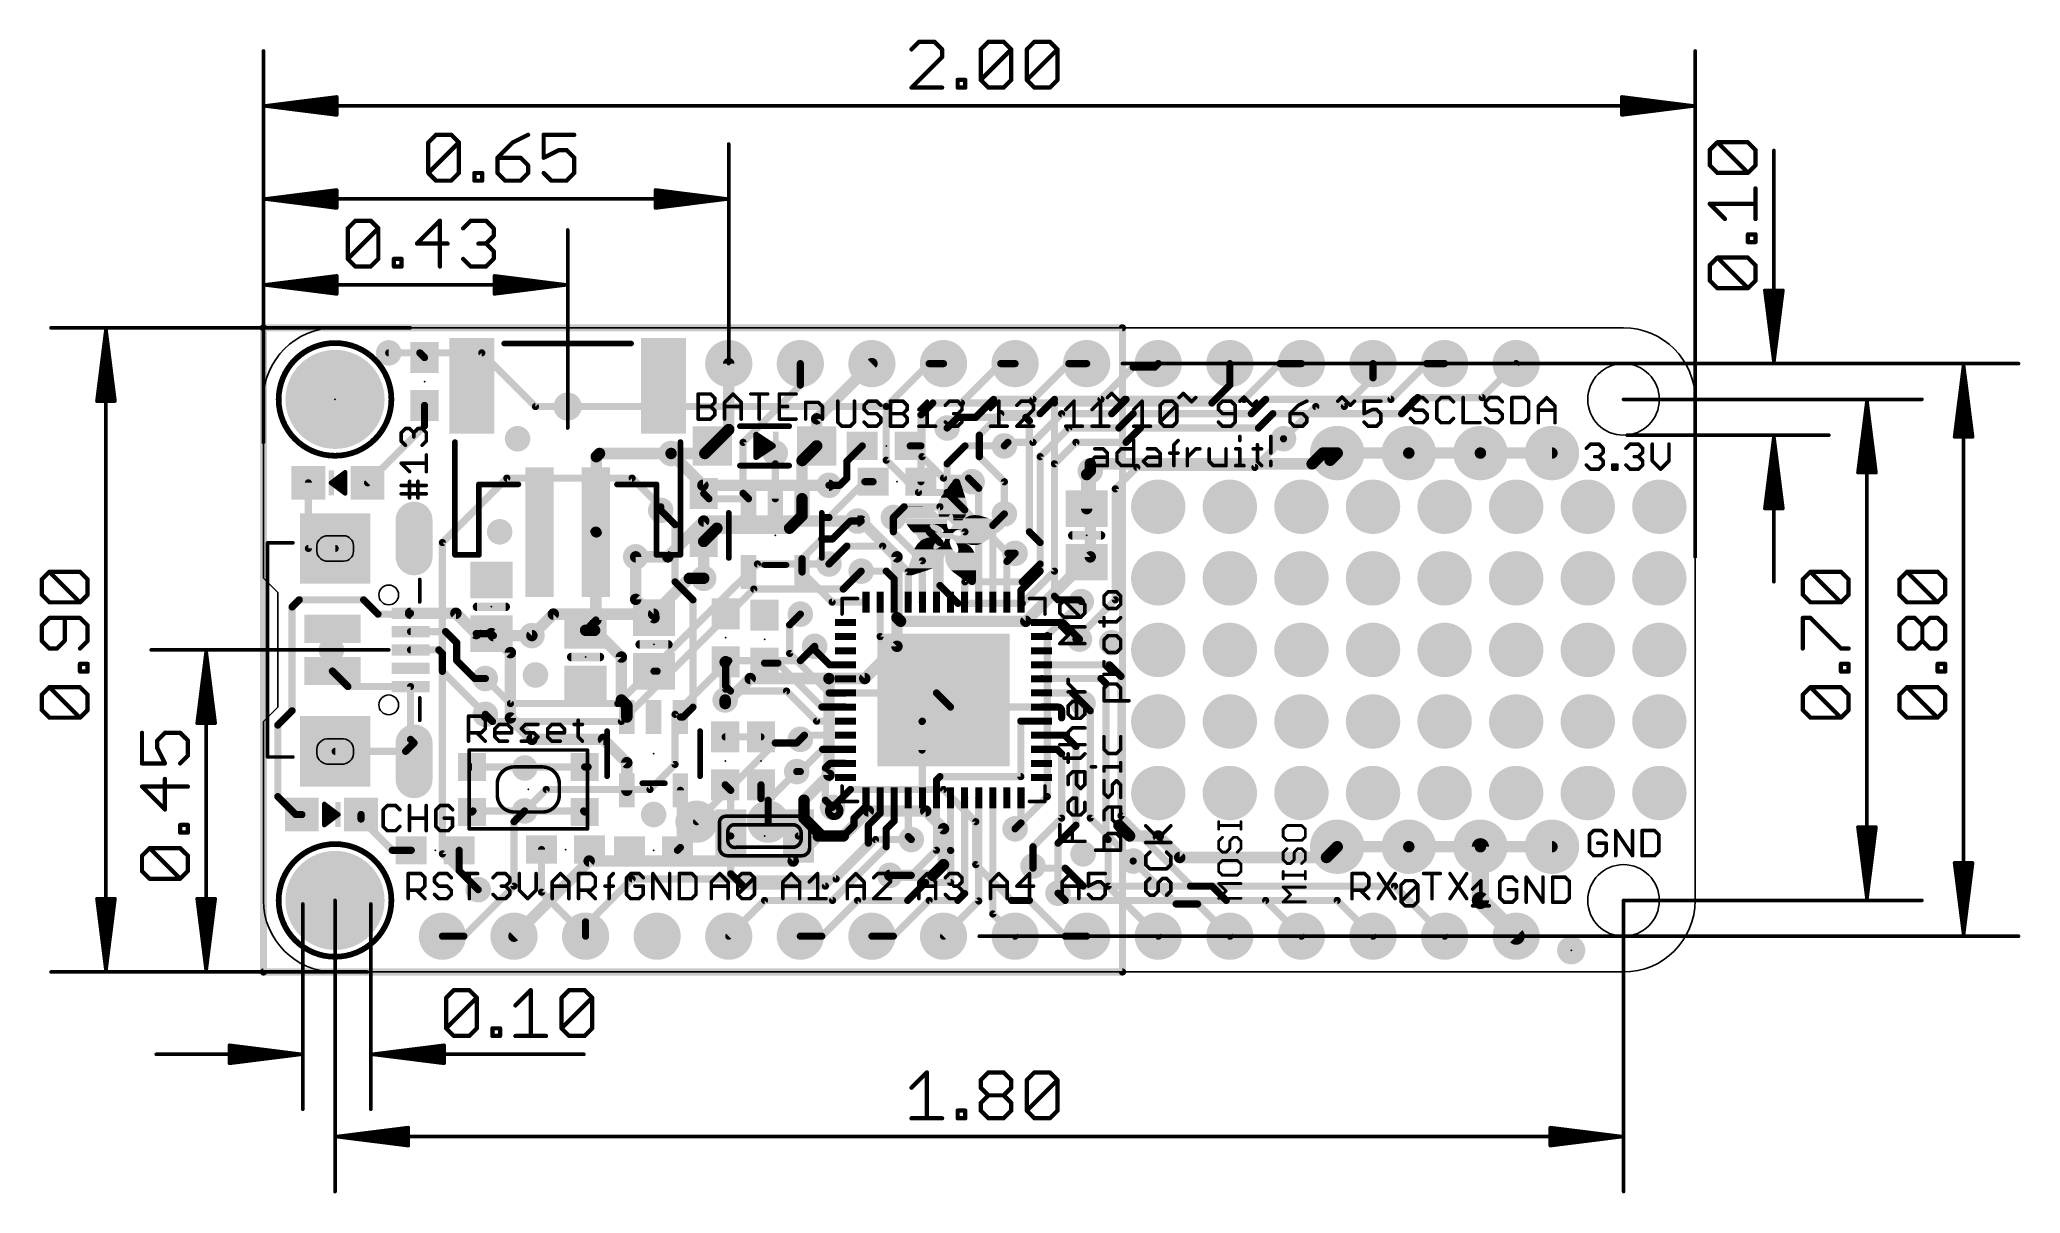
# Model space of a CAD drawing. Extents: x -7.9 to 62.3, y -7.9 to 33.1.
import ezdxf

# ---------------------------------------------------------------- set-up
doc = ezdxf.new("R2010")
doc.units = 0
for name, color, linetype in [('1', 12, 'CONTINUOUS'), ('16', 132, 'CONTINUOUS'), ('17', 110, 'CONTINUOUS'), ('18', 110, 'CONTINUOUS'), ('20', 53, 'CONTINUOUS'), ('21', 40, 'CONTINUOUS'), ('23', 40, 'CONTINUOUS'), ('47', 253, 'CONTINUOUS')]:
    doc.layers.add(name, color=color, linetype=linetype)

# ---------------------------------------------------------------- blocks, each defined once
blk = doc.blocks.new('RECT')
blk.add_solid([(-0.5, -0.5), (0.5, -0.5), (-0.5, 0.5), (0.5, 0.5)])
blk = doc.blocks.new('ROUNDP')
at = {"const_width": 0.5}
blk.add_lwpolyline([(0, -0.25, 1), (0, 0.25, 1), (0, -0.25)], format="xyb", dxfattribs=at)
blk = doc.blocks.new('PIE')
at = {"const_width": 0.5}
blk.add_lwpolyline([(0, -0.25, 1), (0, 0.25, 1), (0, -0.25)], format="xyb", dxfattribs=at)
blk = doc.blocks.new('OFFSETP100')
at = {"const_width": 1}
blk.add_lwpolyline([(0, 0), (1, 0)], dxfattribs=at)
at = {"const_width": 0.5}
for points in [[(0, 0.25, 1), (0, -0.25)], [(1, -0.25, 1), (1, 0.25)]]:
    blk.add_lwpolyline(points, format="xyb", dxfattribs=at)
blk = doc.blocks.new('SQUAREP')
blk.add_solid([(-0.5, -0.5), (0.5, -0.5), (-0.5, 0.5), (0.5, 0.5)])
blk = doc.blocks.new('ROUNDV')
at = {"const_width": 0.5}
blk.add_lwpolyline([(0, -0.25, 1), (0, 0.25, 1), (0, -0.25)], format="xyb", dxfattribs=at)

msp = doc.modelspace()

# ---------------------------------------------------------------- linework, layer by layer
at = {"layer": '1'}
for points, const_width in [([(0, 22.86), (0, 0)], 0.254), ([(30.48, 22.86), (0, 22.86)], 0.254), ([(30.48, 0), (30.48, 22.86)], 0.254), ([(5.549, 21.971), (4.445, 21.971)], 0.254), ([(5.715, 21.805), (5.549, 21.971)], 0.254), ([(16.51, 21.59), (16.51, 19.249)], 0.4064), ([(19.63, 19.63), (21.59, 21.59)], 0.4064), ([(19.05, 20.828), (19.05, 21.59)], 0.254), ([(34.29, 20.828), (34.29, 21.59)], 0.254), ([(38.354, 20.066), (39.37, 21.082)], 0.254), ([(39.37, 21.082), (39.37, 21.59)], 0.254), ([(17.018, 18.796), (19.05, 20.828)], 0.254), ([(33.655, 20.193), (34.29, 20.828)], 0.254), ([(5.715, 19.379), (5.715, 20.105)], 0.254), ([(19.63, 18.669), (19.63, 19.63)], 0.4064), ([(23.329, 19.773), (23.749, 20.193)], 0.254), ([(23.329, 18.669), (23.329, 19.773)], 0.254), ([(23.749, 20.193), (28.067, 20.193)], 0.254), ([(24.638, 19.685), (24.257, 19.304)], 0.254), ([(27.051, 19.685), (24.638, 19.685)], 0.254), ([(27.178, 19.558), (27.051, 19.685)], 0.254), ([(27.178, 15.621), (27.178, 19.558)], 0.254), ([(28.067, 20.193), (28.067, 13.335)], 0.254), ([(28.067, 20.193), (33.655, 20.193)], 0.254), ([(36.195, 18.923), (37.338, 20.066)], 0.254), ([(37.338, 20.066), (38.354, 20.066)], 0.254), ([(3.695, 17.359), (5.715, 19.379)], 0.254), ([(16.51, 19.249), (15.93, 18.669)], 0.4064), ([(11.811, 18.288), (11.9232, 18.4002)], 0.4064), ([(11.811, 15.62), (11.811, 18.288)], 0.4064), ([(11.9232, 18.4002), (14.4642, 18.4002)], 0.4064), ([(15.6612, 18.4002), (14.4642, 18.4002)], 0.4064), ([(15.93, 18.669), (15.6612, 18.4002)], 0.4064), ([(17.018, 16.9871), (17.018, 18.796)], 0.254), ([(19.63, 18.669), (19.111, 18.15)], 0.4064), ([(19.111, 18.15), (19.111, 16.7941)], 0.4064), ([(20.701, 18.122), (21.248, 18.669)], 0.254), ([(22.948, 18.669), (23.329, 18.669)], 0.254), ([(23.329, 18.669), (23.329, 17.399)], 0.254), ([(24.257, 18.034), (24.892, 18.669)], 0.254), ([(24.892, 18.669), (26.289, 18.669)], 0.254), ([(37.211, 18.034), (37.592, 18.415)], 0.4064), ([(37.592, 18.415), (38.1, 18.415)], 0.4064), ([(38.1, 18.415), (37.846, 18.161)], 0.4064), ([(38.1, 18.415), (40.64, 18.415)], 0.4064), ([(40.64, 18.415), (43.18, 18.415)], 0.4064), ([(43.18, 18.415), (45.72, 18.415)], 0.4064), ([(18.161, 16.7941), (18.161, 18.034)], 0.254), ([(20.701, 17.526), (20.447, 17.272)], 0.254), ([(20.701, 17.526), (20.701, 18.122)], 0.254), ([(24.257, 17.018), (24.257, 18.034)], 0.254), ([(29.337, 17.78), (29.21, 17.653)], 0.4064), ([(29.21, 17.653), (29.21, 16.444)], 0.4064), ([(29.337, 17.78), (29.337, 18.034)], 0.4064), ([(29.337, 18.034), (37.211, 18.034)], 0.4064), ([(1.595, 17.359), (1.595, 15.03)], 0.254), ([(15.621, 16.979), (15.8059, 16.7941)], 0.254), ([(15.8059, 16.7941), (17.211, 16.7941)], 0.254), ([(17.211, 16.7941), (17.018, 16.9871)], 0.254), ([(19.111, 16.19), (19.111, 16.7941)], 0.4064), ([(21.336, 17.399), (20.066, 16.129)], 0.254), ([(20.447, 17.272), (20.066, 17.272)], 0.254), ([(21.629, 17.399), (21.336, 17.399)], 0.254), ([(24.88, 16.395), (24.257, 17.018)], 0.254), ([(25.38, 17.165), (25.146, 17.399)], 0.254), ([(25.38, 13.127), (25.38, 17.165)], 0.254), ([(14.605, 15.875), (14.097, 16.383)], 0.254), ([(18.669, 15.748), (19.111, 16.19)], 0.4064), ([(20.066, 16.129), (19.939, 16.129)], 0.254), ([(22.352, 15.621), (22.352, 16.129)], 0.254), ([(22.352, 16.002), (22.352, 16.129)], 0.254), ([(24.88, 13.127), (24.88, 16.395)], 0.254), ([(25.88, 15.847), (26.289, 16.256)], 0.254), ([(11.795, 15.604), (11.795, 12.491)], 0.4064), ([(11.795, 15.604), (11.811, 15.62)], 0.254), ([(14.605, 13.843), (14.605, 15.875)], 0.254), ([(15.621, 15.279), (16.09, 15.748)], 0.4064), ([(15.621, 15.279), (15.621, 13.97)], 0.4064), ([(16.09, 15.748), (18.669, 15.748)], 0.4064), ([(19.111, 14.666), (19.812, 15.367)], 0.254), ([(19.812, 15.367), (20.193, 15.367)], 0.254), ([(20.193, 15.367), (20.828, 16.002)], 0.254), ([(20.828, 16.002), (21.082, 16.002)], 0.254), ([(23.38, 14.593), (22.352, 15.621)], 0.254), ([(23.88, 15.363), (23.622, 15.621)], 0.254), ([(23.88, 13.127), (23.88, 15.363)], 0.254), ([(25.88, 13.127), (25.88, 15.847)], 0.254), ([(27.178, 15.621), (27.559, 15.24)], 0.254), ([(1.595, 15.03), (2.545, 15.03)], 0.254), ([(13.208, 14.732), (13.208, 13.224)], 0.4064), ([(19.111, 14.1939), (19.111, 14.666)], 0.254), ([(20.066, 14.478), (20.701, 15.113)], 0.254), ([(20.701, 15.113), (21.971, 15.113)], 0.254), ([(21.971, 15.113), (22.88, 14.204)], 0.254), ([(26.38, 14.569), (26.67, 14.859)], 0.254), ([(27.559, 14.224), (27.559, 15.24)], 0.254), ([(20.1779, 13.127), (19.111, 14.1939)], 0.254), ([(21.209, 14.224), (22.098, 14.224)], 0.254), ([(22.098, 14.224), (22.38, 13.942)], 0.254), ([(22.38, 13.942), (22.38, 13.127)], 0.254), ([(22.88, 14.204), (22.88, 13.127)], 0.254), ([(23.38, 13.127), (23.38, 14.593)], 0.254), ([(26.38, 13.127), (26.38, 14.569)], 0.254), ([(26.88, 13.545), (27.559, 14.224)], 0.254), ([(13.208, 13.224), (13.858, 12.574)], 0.4064), ([(15.24, 13.208), (14.605, 13.843)], 0.254), ([(26.88, 13.127), (26.88, 13.545)], 0.254), ([(28.067, 13.335), (28.194, 13.208)], 0.254), ([(1.016, 12.954), (1.27, 13.208)], 0.254), ([(1.016, 9.271), (1.016, 12.954)], 0.254), ([(1.27, 13.208), (3.556, 13.208)], 0.254), ([(3.556, 13.208), (4.064, 12.7)], 0.254), ([(4.064, 12.7), (5.19, 12.7)], 0.254), ([(5.22, 12.73), (6.828, 12.73)], 0.4064), ([(5.19, 12.7), (5.22, 12.73)], 0.254), ([(6.828, 12.73), (7.549, 12.009)], 0.4064), ([(15.24, 9.398), (15.24, 13.208)], 0.254), ([(18.669, 12.319), (19.05, 12.7)], 0.254), ([(21.38, 13.127), (20.1779, 13.127)], 0.254), ([(21.88, 13.127), (21.88, 11.902)], 0.254), ([(28.194, 13.208), (28.956, 13.208)], 0.254), ([(28.956, 13.208), (29.0195, 13.1445)], 0.254), ([(5.22, 12.08), (6.462, 12.08)], 0.254), ([(6.462, 12.08), (6.858, 11.684)], 0.254), ([(7.549, 12.009), (8.088, 12.009)], 0.254), ([(8.763, 11.334), (8.088, 12.009)], 0.4064), ([(8.159, 11.938), (9.525, 11.938)], 0.4064), ([(8.088, 12.009), (8.159, 11.938)], 0.254), ([(11.75, 12.126), (11.43, 12.126)], 0.4064), ([(11.795, 12.491), (11.43, 12.126)], 0.254), ([(12.7, 11.176), (11.75, 12.126)], 0.4064), ([(18.669, 11.303), (18.669, 12.319)], 0.254), ([(21.88, 11.902), (24.13, 9.652)], 0.254), ([(27.605, 12.402), (28.365, 12.402)], 0.254), ([(28.365, 12.402), (28.956, 11.811)], 0.254), ([(5.22, 11.43), (6.223, 11.43)], 0.254), ([(6.223, 11.43), (6.35, 11.303)], 0.254), ([(6.35, 11.303), (6.35, 10.668)], 0.254), ([(6.858, 11.684), (6.858, 11.049)], 0.254), ([(8.763, 9.017), (8.763, 11.334)], 0.4064), ([(12.7, 11.176), (12.7, 9.652)], 0.4064), ([(20.07, 9.902), (18.669, 11.303)], 0.254), ([(19.558, 11.43), (19.558, 11.557)], 0.254), ([(20.086, 10.902), (19.558, 11.43)], 0.254), ([(2.995, 10.13), (2.445, 10.68)], 0.254), ([(6.35, 10.668), (7.874, 9.144)], 0.254), ([(6.858, 11.049), (7.493, 10.414)], 0.254), ([(13.97, 10.674), (13.858, 10.674)], 0.254), ([(16.383, 10.995), (16.4, 11.012)], 0.4064), ([(16.383, 10.995), (16.383, 9.652)], 0.4064), ([(16.4, 10.0351), (16.4, 11.012)], 0.254), ([(16.4, 10.143), (16.4, 11.012)], 0.254), ([(18.253, 10.961), (17.78, 10.961)], 0.254), ([(19.812, 9.402), (18.253, 10.961)], 0.254), ([(20.655, 10.902), (20.086, 10.902)], 0.254), ([(27.605, 10.902), (30.0174, 10.902)], 0.254), ([(30.0174, 10.902), (30.4292, 10.4902)], 0.254), ([(30.4292, 5.5372), (30.4292, 10.4902)], 0.254), ([(5.22, 10.13), (2.995, 10.13)], 0.254), ([(5.22, 10.13), (5.22, 8.255)], 0.254), ([(7.493, 10.414), (7.874, 10.414)], 0.254), ([(12.7, 9.652), (12.893, 9.459)], 0.4064), ([(16.5735, 9.9695), (16.4, 10.143)], 0.254), ([(18.5599, 9.9695), (16.5735, 9.9695)], 0.254), ([(19.6274, 8.902), (18.5599, 9.9695)], 0.254), ([(20.655, 9.902), (20.07, 9.902)], 0.254), ([(20.655, 9.902), (23.88, 9.902)], 0.254), ([(23.88, 9.902), (24.13, 9.652)], 0.254), ([(27.617, 10.414), (27.605, 10.402)], 0.254), ([(27.605, 9.902), (28.706, 9.902)], 0.254), ([(29.718, 10.414), (27.617, 10.414)], 0.254), ([(28.706, 9.902), (29.083, 9.525)], 0.254), ([(29.8958, 10.2362), (29.718, 10.414)], 0.254), ([(29.8958, 10.2362), (29.8958, 4.7752)], 0.254), ([(0.508, 8.763), (1.016, 9.271)], 0.254), ([(8.763, 9.017), (9.525, 8.255)], 0.4064), ([(12.893, 9.459), (12.893, 9.0471)], 0.4064), ([(14.793, 9.0471), (14.8891, 9.0471)], 0.254), ([(14.8891, 9.0471), (15.24, 9.398)], 0.254), ([(20.655, 9.402), (19.812, 9.402)], 0.254), ([(23.38, 8.902), (24.13, 9.652)], 0.254), ([(24.38, 9.402), (24.13, 9.652)], 0.254), ([(27.605, 9.402), (24.38, 9.402)], 0.254), ([(27.605, 9.402), (28.19, 9.402)], 0.254), ([(28.19, 9.402), (28.194, 9.398)], 0.254), ([(28.321, 9.271), (28.321, 9.017)], 0.254), ([(0.508, 6.223), (0.508, 8.763)], 0.254), ([(9.525, 8.255), (12.065, 8.255)], 0.4064), ([(12.065, 8.255), (12.893, 7.427)], 0.4064), ([(17.653, 8.343), (16.383, 8.343)], 0.254), ([(19.197, 8.402), (19.05, 8.255)], 0.254), ([(20.655, 8.402), (19.197, 8.402)], 0.254), ([(20.655, 8.902), (19.6274, 8.902)], 0.254), ([(23.38, 8.902), (23.368, 8.89)], 0.254), ([(23.368, 8.89), (23.368, 7.874)], 0.254), ([(23.38, 6.177), (23.38, 8.902)], 0.254), ([(27.605, 8.902), (26.8732, 8.902)], 0.254), ([(26.8732, 8.902), (26.8732, 6.9342)], 0.254), ([(27.605, 8.402), (28.428, 8.402)], 0.254), ([(28.428, 8.402), (28.829, 8.001)], 0.254), ([(2.545, 7.83), (5.045, 7.83)], 0.254), ([(5.045, 7.83), (5.345, 8.13)], 0.254), ([(5.22, 8.255), (5.345, 8.13)], 0.254), ([(19.84, 7.902), (19.05, 7.112)], 0.254), ([(20.655, 7.902), (19.84, 7.902)], 0.254), ([(27.605, 7.902), (28.166, 7.902)], 0.254), ([(28.166, 7.902), (28.321, 7.747)], 0.254), ([(28.321, 7.747), (28.321, 5.461)], 0.254), ([(28.829, 8.001), (28.829, 5.207)], 0.254), ([(7.398, 7.277), (11.398, 7.277)], 0.254), ([(11.398, 7.277), (11.519, 7.277)], 0.254), ([(12.893, 7.427), (12.893, 6.4469)], 0.4064), ([(19.05, 7.112), (18.923, 7.112)], 0.254), ([(20.102, 7.402), (19.939, 7.239)], 0.254), ([(19.939, 7.239), (19.939, 6.096)], 0.254), ([(20.655, 7.402), (20.102, 7.402)], 0.254), ([(23.88, 6.8112), (24.003, 6.9342)], 0.254), ([(26.8732, 6.9342), (24.003, 6.9342)], 0.254), ([(1.143, 5.588), (0.508, 6.223)], 0.254), ([(14.793, 6.4469), (14.793, 4.418)], 0.254), ([(16.383, 6.643), (16.58, 6.446)], 0.254), ([(16.58, 6.446), (16.58, 4.826)], 0.254), ([(17.653, 6.643), (17.653, 6.153)], 0.254), ([(23.88, 6.177), (23.88, 6.8112)], 0.254), ([(1.363, 5.588), (1.143, 5.588)], 0.254), ([(3.463, 5.588), (3.463, 5.427)], 0.254), ([(7.398, 5.677), (7.436, 5.715)], 0.254), ([(7.436, 5.715), (9.271, 5.715)], 0.254), ([(8.89, 5.334), (9.271, 5.715)], 0.254), ([(11.36, 5.715), (9.271, 5.715)], 0.254), ([(11.398, 5.677), (11.36, 5.715)], 0.254), ([(17.653, 6.153), (18.98, 4.826)], 0.254), ([(19.939, 6.096), (20.193, 5.842)], 0.254), ([(21.38, 5.886), (20.955, 5.461)], 0.254), ([(21.38, 6.177), (21.38, 5.886)], 0.254), ([(21.88, 5.624), (21.463, 5.207)], 0.254), ([(21.88, 5.624), (21.88, 6.177)], 0.254), ([(22.38, 6.177), (22.38, 5.362)], 0.254), ([(22.88, 6.177), (22.88, 4.806)], 0.254), ([(23.88, 6.177), (23.88, 4.322)], 0.254), ([(24.38, 6.177), (24.38, 4.314)], 0.254), ([(24.88, 6.177), (24.88, 2.782)], 0.254), ([(25.38, 6.177), (25.38, 2.52)], 0.254), ([(25.88, 6.177), (25.88, 2.06)], 0.254), ([(26.88, 6.177), (26.88, 5.29)], 0.254), ([(30.4292, 5.5372), (32.9184, 3.048)], 0.254), ([(3.463, 5.427), (4.572, 4.318)], 0.254), ([(8.89, 3.048), (8.89, 5.334)], 0.254), ([(16.58, 3.486), (16.58, 4.826)], 0.254), ([(20.574, 4.826), (18.98, 4.826)], 0.254), ([(20.955, 5.207), (20.574, 4.826)], 0.254), ([(20.955, 5.461), (20.955, 5.207)], 0.254), ([(21.463, 5.207), (21.463, 4.572)], 0.254), ([(22.38, 5.362), (22.098, 5.08)], 0.254), ([(22.098, 5.08), (22.098, 4.445)], 0.254), ([(22.88, 4.806), (22.987, 4.699)], 0.254), ([(26.88, 5.29), (26.67, 5.08)], 0.254), ([(28.321, 5.461), (27.305, 4.445)], 0.254), ([(28.829, 5.207), (28.194, 4.572)], 0.254), ([(4.572, 4.318), (5.246, 4.318)], 0.254), ([(6.946, 4.318), (6.946, 3.595)], 0.254), ([(9.8688, 2.8312), (9.8688, 4.3446)], 0.254), ([(14.793, 4.418), (14.693, 4.318)], 0.254), ([(19.939, 3.048), (21.463, 4.572)], 0.254), ([(22.098, 4.445), (20.193, 2.54)], 0.254), ([(23.88, 4.322), (22.987, 3.429)], 0.254), ([(24.38, 4.314), (24.384, 4.31)], 0.254), ([(24.384, 4.31), (24.384, 3.175)], 0.254), ([(27.305, 4.445), (27.305, 3.7592)], 0.254), ([(28.194, 4.572), (28.194, 2.794)], 0.254), ([(29.8958, 4.7752), (29.972, 4.699)], 0.254), ([(29.972, 4.699), (29.972, 3.048)], 0.254), ([(38.1, 4.445), (40.64, 4.445)], 0.4064), ([(40.64, 4.445), (43.18, 4.445)], 0.4064), ([(43.18, 4.445), (45.72, 4.445)], 0.4064), ([(6.946, 3.595), (7.62, 2.921)], 0.254), ([(17.018, 3.048), (16.58, 3.486)], 0.254), ([(22.987, 3.429), (22.225, 3.429)], 0.254), ([(32.385, 2.413), (30.861, 3.937)], 0.254), ([(8.89, 3.048), (7.112, 1.27)], 0.254), ([(9.8688, 2.8312), (11.43, 1.27)], 0.254), ([(17.018, 3.048), (19.939, 3.048)], 0.254), ([(23.495, 3.175), (22.86, 2.54)], 0.254), ([(24.384, 3.175), (23.495, 3.175)], 0.254), ([(24.88, 2.782), (24.638, 2.54)], 0.254), ([(29.972, 3.048), (31.75, 1.27)], 0.254), ([(32.893, 3.048), (32.9184, 3.048)], 0.254), ([(32.9184, 3.048), (33.147, 3.048)], 0.254), ([(33.147, 3.048), (33.655, 3.048)], 0.254), ([(33.655, 3.048), (34.163, 2.54)], 0.254), ([(17.78, 2.54), (16.51, 1.27)], 0.254), ([(20.193, 2.54), (17.78, 2.54)], 0.254), ([(21.082, 2.54), (19.812, 1.27)], 0.254), ([(22.86, 2.54), (21.082, 2.54)], 0.254), ([(23.622, 2.54), (22.352, 1.27)], 0.254), ([(24.638, 2.54), (23.622, 2.54)], 0.254), ([(25.38, 2.52), (24.13, 1.27)], 0.254), ([(25.88, 2.06), (26.67, 1.27)], 0.254), ([(33.147, 2.413), (32.385, 2.413)], 0.254), ([(34.29, 1.27), (33.147, 2.413)], 0.254), ([(34.163, 2.54), (35.56, 2.54)], 0.254), ([(35.56, 2.54), (36.83, 1.27)], 0.254), ([(6.35, 1.27), (6.477, 1.27)], 0.254), ([(7.112, 1.27), (6.35, 1.27)], 0.254), ([(19.812, 1.27), (19.05, 1.27)], 0.254), ([(21.844, 1.27), (21.59, 1.27)], 0.254), ([(22.352, 1.27), (21.59, 1.27)], 0.254), ([(0, 0), (30.48, 0)], 0.254)]:
    msp.add_lwpolyline(points, dxfattribs=dict(at, const_width=const_width))
for points, const_width in [([(0.0635, 22.86, 1), (-0.0635, 22.86)], 0.127), ([(0, 22.9235, 1), (0, 22.7965)], 0.127), ([(30.5435, 22.86, 1), (30.4165, 22.86)], 0.127), ([(30.48, 22.7965, 1), (30.48, 22.9235)], 0.127), ([(4.445, 22.0345, 1), (4.445, 21.9075)], 0.127), ([(5.5939, 22.0159, 1), (5.5041, 21.9261)], 0.127), ([(5.549, 21.9075, 1), (5.549, 22.0345)], 0.127), ([(5.6701, 21.7601, 1), (5.7599, 21.8499)], 0.127), ([(16.6116, 21.59, 1), (16.4084, 21.59)], 0.2032), ([(21.6618, 21.5182, 1), (21.5182, 21.6618)], 0.2032), ([(19.1135, 21.59, 1), (18.9865, 21.59)], 0.127), ([(34.3535, 21.59, 1), (34.2265, 21.59)], 0.127), ([(39.4335, 21.59, 1), (39.3065, 21.59)], 0.127), ([(39.3065, 21.082, 1), (39.4335, 21.082)], 0.127), ([(39.4149, 21.0371, 1), (39.3251, 21.1269)], 0.127), ([(18.9865, 20.828, 1), (19.1135, 20.828)], 0.127), ([(19.0949, 20.7831, 1), (19.0051, 20.8729)], 0.127), ([(34.2265, 20.828, 1), (34.3535, 20.828)], 0.127), ([(34.3349, 20.7831, 1), (34.2451, 20.8729)], 0.127), ([(5.7785, 20.105, 1), (5.6515, 20.105)], 0.127), ([(19.7316, 19.63, 1), (19.5284, 19.63)], 0.2032), ([(19.5582, 19.7018, 1), (19.7018, 19.5582)], 0.2032), ([(23.3925, 19.773, 1), (23.2655, 19.773)], 0.127), ([(23.2841, 19.8179, 1), (23.3739, 19.7281)], 0.127), ([(23.749, 20.2565, 1), (23.749, 20.1295)], 0.127), ([(23.7939, 20.1481, 1), (23.7041, 20.2379)], 0.127), ([(24.638, 19.7485, 1), (24.638, 19.6215)], 0.127), ([(24.6829, 19.6401, 1), (24.5931, 19.7299)], 0.127), ([(27.0959, 19.7299, 1), (27.0061, 19.6401)], 0.127), ([(27.051, 19.6215, 1), (27.051, 19.7485)], 0.127), ([(27.2415, 19.558, 1), (27.1145, 19.558)], 0.127), ([(28.1305, 20.193, 1), (28.0035, 20.193)], 0.127), ([(28.067, 20.2565, 1), (28.067, 20.1295)], 0.127), ([(28.067, 20.1295, 1), (28.067, 20.2565)], 0.127), ([(33.6101, 20.2379, 1), (33.6999, 20.1481)], 0.127), ([(33.655, 20.1295, 1), (33.655, 20.2565)], 0.127), ([(37.338, 20.1295, 1), (37.338, 20.0025)], 0.127), ([(37.3829, 20.0211, 1), (37.2931, 20.1109)], 0.127), ([(38.3091, 20.1109, 1), (38.3989, 20.0211)], 0.127), ([(38.354, 20.0025, 1), (38.354, 20.1295)], 0.127), ([(5.6515, 19.379, 1), (5.7785, 19.379)], 0.127), ([(5.7599, 19.3341, 1), (5.6701, 19.4239)], 0.127), ([(16.4084, 19.249, 1), (16.6116, 19.249)], 0.2032), ([(16.5818, 19.1772, 1), (16.4382, 19.3208)], 0.2032), ([(24.2121, 19.3489, 1), (24.3019, 19.2591)], 0.127), ([(27.1331, 19.5131, 1), (27.2229, 19.6029)], 0.127), ([(36.1501, 18.9679, 1), (36.2399, 18.8781)], 0.127), ([(11.9126, 18.288, 1), (11.7094, 18.288)], 0.2032), ([(11.7392, 18.3598, 1), (11.8828, 18.2162)], 0.2032), ([(11.9232, 18.5018, 1), (11.9232, 18.2986)], 0.2032), ([(11.9951, 18.3284, 1), (11.8514, 18.4721)], 0.2032), ([(14.4642, 18.5018, 1), (14.4642, 18.2986)], 0.2032), ([(14.4642, 18.2986, 1), (14.4642, 18.5018)], 0.2032), ([(15.5894, 18.4721, 1), (15.7331, 18.3284)], 0.2032), ([(15.6612, 18.2986, 1), (15.6612, 18.5018)], 0.2032), ([(15.8582, 18.7408, 1), (16.0018, 18.5972)], 0.2032), ([(16.0018, 18.5972, 1), (15.8582, 18.7408)], 0.2032), ([(17.0815, 18.796, 1), (16.9545, 18.796)], 0.127), ([(16.9731, 18.8409, 1), (17.0629, 18.7511)], 0.127), ([(19.2126, 18.15, 1), (19.0094, 18.15)], 0.2032), ([(19.0392, 18.2218, 1), (19.1828, 18.0782)], 0.2032), ([(19.5284, 18.669, 1), (19.7316, 18.669)], 0.2032), ([(19.7018, 18.5972, 1), (19.5582, 18.7408)], 0.2032), ([(21.2929, 18.6241, 1), (21.2031, 18.7139)], 0.127), ([(22.948, 18.7325, 1), (22.948, 18.6055)], 0.127), ([(23.3925, 18.669, 1), (23.2655, 18.669)], 0.127), ([(23.2655, 18.669, 1), (23.3925, 18.669)], 0.127), ([(23.329, 18.6055, 1), (23.329, 18.7325)], 0.127), ([(24.892, 18.7325, 1), (24.892, 18.6055)], 0.127), ([(24.9369, 18.6241, 1), (24.8471, 18.7139)], 0.127), ([(26.289, 18.6055, 1), (26.289, 18.7325)], 0.127), ([(37.592, 18.5166, 1), (37.592, 18.3134)], 0.2032), ([(37.6638, 18.3432, 1), (37.5202, 18.4868)], 0.2032), ([(37.7742, 18.2328, 1), (37.9178, 18.0892)], 0.2032), ([(38.1, 18.5166, 1), (38.1, 18.3134)], 0.2032), ([(38.1718, 18.3432, 1), (38.0282, 18.4868)], 0.2032), ([(38.1, 18.3134, 1), (38.1, 18.5166)], 0.2032), ([(40.64, 18.5166, 1), (40.64, 18.3134)], 0.2032), ([(40.64, 18.3134, 1), (40.64, 18.5166)], 0.2032), ([(43.18, 18.5166, 1), (43.18, 18.3134)], 0.2032), ([(43.18, 18.3134, 1), (43.18, 18.5166)], 0.2032), ([(45.72, 18.3134, 1), (45.72, 18.5166)], 0.2032), ([(18.2245, 18.034, 1), (18.0975, 18.034)], 0.127), ([(20.7645, 18.122, 1), (20.6375, 18.122)], 0.127), ([(20.6561, 18.1669, 1), (20.7459, 18.0771)], 0.127), ([(20.6375, 17.526, 1), (20.7645, 17.526)], 0.127), ([(20.7459, 17.4811, 1), (20.6561, 17.5709)], 0.127), ([(24.3205, 18.034, 1), (24.1935, 18.034)], 0.127), ([(24.2121, 18.0789, 1), (24.3019, 17.9891)], 0.127), ([(29.3116, 17.653, 1), (29.1084, 17.653)], 0.2032), ([(29.1382, 17.7248, 1), (29.2818, 17.5812)], 0.2032), ([(29.4386, 18.034, 1), (29.2354, 18.034)], 0.2032), ([(29.337, 18.1356, 1), (29.337, 17.9324)], 0.2032), ([(29.2354, 17.78, 1), (29.4386, 17.78)], 0.2032), ([(29.4088, 17.7082, 1), (29.2652, 17.8518)], 0.2032), ([(37.1392, 18.1058, 1), (37.2828, 17.9622)], 0.2032), ([(37.211, 17.9324, 1), (37.211, 18.1356)], 0.2032), ([(1.6585, 17.359, 1), (1.5315, 17.359)], 0.127), ([(3.6501, 17.4039, 1), (3.7399, 17.3141)], 0.127), ([(15.6659, 17.0239, 1), (15.5761, 16.9341)], 0.127), ([(15.8059, 16.8576, 1), (15.8059, 16.7306)], 0.127), ([(15.761, 16.7492, 1), (15.8508, 16.839)], 0.127), ([(17.0629, 17.032, 1), (16.9731, 16.9422)], 0.127), ([(16.9545, 16.9871, 1), (17.0815, 16.9871)], 0.127), ([(17.1661, 16.7492, 1), (17.2559, 16.839)], 0.127), ([(17.211, 16.7306, 1), (17.211, 16.8576)], 0.127), ([(19.2126, 16.7941, 1), (19.0094, 16.7941)], 0.2032), ([(19.0094, 16.7941, 1), (19.2126, 16.7941)], 0.2032), ([(20.066, 17.3355, 1), (20.066, 17.2085)], 0.127), ([(20.4021, 17.3169, 1), (20.4919, 17.2271)], 0.127), ([(20.447, 17.2085, 1), (20.447, 17.3355)], 0.127), ([(21.336, 17.4625, 1), (21.336, 17.3355)], 0.127), ([(21.3809, 17.3541, 1), (21.2911, 17.4439)], 0.127), ([(21.629, 17.3355, 1), (21.629, 17.4625)], 0.127), ([(23.2655, 17.399, 1), (23.3925, 17.399)], 0.127), ([(24.3019, 17.0629, 1), (24.2121, 16.9731)], 0.127), ([(24.1935, 17.018, 1), (24.3205, 17.018)], 0.127), ([(25.1909, 17.4439, 1), (25.1011, 17.3541)], 0.127), ([(25.4435, 17.165, 1), (25.3165, 17.165)], 0.127), ([(25.3351, 17.1201, 1), (25.4249, 17.2099)], 0.127), ([(14.1419, 16.4279, 1), (14.0521, 16.3381)], 0.127), ([(18.0975, 16.7941, 1), (18.2245, 16.7941)], 0.127), ([(19.0094, 16.19, 1), (19.2126, 16.19)], 0.2032), ([(19.1828, 16.1182, 1), (19.0392, 16.2618)], 0.2032), ([(19.939, 16.1925, 1), (19.939, 16.0655)], 0.127), ([(20.0211, 16.1739, 1), (20.1109, 16.0841)], 0.127), ([(20.066, 16.0655, 1), (20.066, 16.1925)], 0.127), ([(22.4155, 16.129, 1), (22.2885, 16.129)], 0.127), ([(22.4155, 16.129, 1), (22.2885, 16.129)], 0.127), ([(24.9435, 16.395, 1), (24.8165, 16.395)], 0.127), ([(24.8351, 16.3501, 1), (24.9249, 16.4399)], 0.127), ([(26.3339, 16.2111, 1), (26.2441, 16.3009)], 0.127), ([(29.1084, 16.444, 1), (29.3116, 16.444)], 0.2032), ([(11.8966, 15.604, 1), (11.6934, 15.604)], 0.2032), ([(11.7094, 15.62, 1), (11.9126, 15.62)], 0.2032), ([(11.7501, 15.6489, 1), (11.8399, 15.5591)], 0.127), ([(11.8559, 15.5751, 1), (11.7661, 15.6649)], 0.127), ([(14.6685, 15.875, 1), (14.5415, 15.875)], 0.127), ([(14.5601, 15.8301, 1), (14.6499, 15.9199)], 0.127), ([(15.7226, 15.279, 1), (15.5194, 15.279)], 0.2032), ([(16.09, 15.8496, 1), (16.09, 15.6464)], 0.2032), ([(16.1618, 15.6762, 1), (16.0182, 15.8198)], 0.2032), ([(18.5972, 15.8198, 1), (18.7408, 15.6762)], 0.2032), ([(18.669, 15.6464, 1), (18.669, 15.8496)], 0.2032), ([(19.812, 15.4305, 1), (19.812, 15.3035)], 0.127), ([(19.8569, 15.3221, 1), (19.7671, 15.4119)], 0.127), ([(20.1481, 15.4119, 1), (20.2379, 15.3221)], 0.127), ([(20.193, 15.3035, 1), (20.193, 15.4305)], 0.127), ([(20.828, 16.0655, 1), (20.828, 15.9385)], 0.127), ([(20.8729, 15.9571, 1), (20.7831, 16.0469)], 0.127), ([(21.082, 15.9385, 1), (21.082, 16.0655)], 0.127), ([(22.2885, 16.002, 1), (22.4155, 16.002)], 0.127), ([(22.3969, 15.6659, 1), (22.3071, 15.5761)], 0.127), ([(22.2885, 15.621, 1), (22.4155, 15.621)], 0.127), ([(23.6669, 15.6659, 1), (23.5771, 15.5761)], 0.127), ([(23.9435, 15.363, 1), (23.8165, 15.363)], 0.127), ([(23.8351, 15.3181, 1), (23.9249, 15.4079)], 0.127), ([(25.9435, 15.847, 1), (25.8165, 15.847)], 0.127), ([(25.8351, 15.8919, 1), (25.9249, 15.8021)], 0.127), ([(27.2229, 15.6659, 1), (27.1331, 15.5761)], 0.127), ([(27.1145, 15.621, 1), (27.2415, 15.621)], 0.127), ([(1.595, 15.0935, 1), (1.595, 14.9665)], 0.127), ([(1.5315, 15.03, 1), (1.6585, 15.03)], 0.127), ([(2.545, 14.9665, 1), (2.545, 15.0935)], 0.127), ([(13.3096, 14.732, 1), (13.1064, 14.732)], 0.2032), ([(15.5492, 15.3508, 1), (15.6928, 15.2072)], 0.2032), ([(19.1745, 14.666, 1), (19.0475, 14.666)], 0.127), ([(19.0661, 14.7109, 1), (19.1559, 14.6211)], 0.127), ([(20.701, 15.1765, 1), (20.701, 15.0495)], 0.127), ([(20.7459, 15.0681, 1), (20.6561, 15.1579)], 0.127), ([(22.0159, 15.1579, 1), (21.9261, 15.0681)], 0.127), ([(21.971, 15.0495, 1), (21.971, 15.1765)], 0.127), ([(26.7149, 14.8141, 1), (26.6251, 14.9039)], 0.127), ([(27.6225, 15.24, 1), (27.4955, 15.24)], 0.127), ([(27.5141, 15.1951, 1), (27.6039, 15.2849)], 0.127), ([(15.5194, 13.97, 1), (15.7226, 13.97)], 0.2032), ([(19.1559, 14.2388, 1), (19.0661, 14.149)], 0.127), ([(19.0475, 14.1939, 1), (19.1745, 14.1939)], 0.127), ([(20.0211, 14.5229, 1), (20.1109, 14.4331)], 0.127), ([(21.209, 14.2875, 1), (21.209, 14.1605)], 0.127), ([(22.1429, 14.2689, 1), (22.0531, 14.1791)], 0.127), ([(22.098, 14.1605, 1), (22.098, 14.2875)], 0.127), ([(22.4435, 13.942, 1), (22.3165, 13.942)], 0.127), ([(22.9435, 14.204, 1), (22.8165, 14.204)], 0.127), ([(22.8351, 14.1591, 1), (22.9249, 14.2489)], 0.127), ([(23.4435, 14.593, 1), (23.3165, 14.593)], 0.127), ([(23.3351, 14.5481, 1), (23.4249, 14.6379)], 0.127), ([(26.4435, 14.569, 1), (26.3165, 14.569)], 0.127), ([(26.3351, 14.6139, 1), (26.4249, 14.5241)], 0.127), ([(27.4955, 14.224, 1), (27.6225, 14.224)], 0.127), ([(27.6039, 14.1791, 1), (27.5141, 14.2689)], 0.127), ([(13.2798, 13.2958, 1), (13.1362, 13.1522)], 0.2032), ([(14.6499, 13.8879, 1), (14.5601, 13.7981)], 0.127), ([(14.5415, 13.843, 1), (14.6685, 13.843)], 0.127), ([(22.3351, 13.8971, 1), (22.4249, 13.9869)], 0.127), ([(26.9435, 13.545, 1), (26.8165, 13.545)], 0.127), ([(26.8351, 13.5899, 1), (26.9249, 13.5001)], 0.127), ([(28.1119, 13.3799, 1), (28.0221, 13.2901)], 0.127), ([(28.0035, 13.335, 1), (28.1305, 13.335)], 0.127), ([(1.0795, 12.954, 1), (0.9525, 12.954)], 0.127), ([(0.9711, 12.9989, 1), (1.0609, 12.9091)], 0.127), ([(1.27, 13.2715, 1), (1.27, 13.1445)], 0.127), ([(1.3149, 13.1631, 1), (1.2251, 13.2529)], 0.127), ([(3.6009, 13.2529, 1), (3.5111, 13.1631)], 0.127), ([(3.556, 13.1445, 1), (3.556, 13.2715)], 0.127), ([(4.064, 12.7635, 1), (4.064, 12.6365)], 0.127), ([(4.0191, 12.6551, 1), (4.1089, 12.7449)], 0.127), ([(5.22, 12.8316, 1), (5.22, 12.6284)], 0.2032), ([(5.1451, 12.7449, 1), (5.2349, 12.6551)], 0.127), ([(5.2649, 12.6851, 1), (5.1751, 12.7749)], 0.127), ([(5.19, 12.6365, 1), (5.19, 12.7635)], 0.127), ([(6.8998, 12.8018, 1), (6.7562, 12.6582)], 0.2032), ([(6.828, 12.6284, 1), (6.828, 12.8316)], 0.2032), ([(13.1064, 13.224, 1), (13.3096, 13.224)], 0.2032), ([(13.7862, 12.5022, 1), (13.9298, 12.6458)], 0.2032), ([(15.3035, 13.208, 1), (15.1765, 13.208)], 0.127), ([(15.1951, 13.1631, 1), (15.2849, 13.2529)], 0.127), ([(19.0949, 12.6551, 1), (19.0051, 12.7449)], 0.127), ([(20.1779, 13.1905, 1), (20.1779, 13.0635)], 0.127), ([(20.133, 13.0821, 1), (20.2228, 13.1719)], 0.127), ([(21.38, 13.0635, 1), (21.38, 13.1905)], 0.127), ([(21.9435, 13.127, 1), (21.8165, 13.127)], 0.127), ([(22.3165, 13.127, 1), (22.4435, 13.127)], 0.127), ([(22.8165, 13.127, 1), (22.9435, 13.127)], 0.127), ([(23.3165, 13.127, 1), (23.4435, 13.127)], 0.127), ([(23.8165, 13.127, 1), (23.9435, 13.127)], 0.127), ([(24.8165, 13.127, 1), (24.9435, 13.127)], 0.127), ([(25.3165, 13.127, 1), (25.4435, 13.127)], 0.127), ([(25.8165, 13.127, 1), (25.9435, 13.127)], 0.127), ([(26.3165, 13.127, 1), (26.4435, 13.127)], 0.127), ([(26.8165, 13.127, 1), (26.9435, 13.127)], 0.127), ([(28.194, 13.2715, 1), (28.194, 13.1445)], 0.127), ([(28.1491, 13.1631, 1), (28.2389, 13.2529)], 0.127), ([(29.0009, 13.2529, 1), (28.9111, 13.1631)], 0.127), ([(28.956, 13.1445, 1), (28.956, 13.2715)], 0.127), ([(28.9746, 13.0996, 1), (29.0644, 13.1894)], 0.127), ([(5.22, 12.1435, 1), (5.22, 12.0165)], 0.127), ([(6.5069, 12.1249, 1), (6.4171, 12.0351)], 0.127), ([(6.462, 12.0165, 1), (6.462, 12.1435)], 0.127), ([(7.4772, 11.9372, 1), (7.6208, 12.0808)], 0.2032), ([(7.549, 12.0725, 1), (7.549, 11.9455)], 0.127), ([(8.1598, 12.0808, 1), (8.0162, 11.9372)], 0.2032), ([(8.159, 12.0396, 1), (8.159, 11.8364)], 0.2032), ([(8.1329, 12.0539, 1), (8.0431, 11.9641)], 0.127), ([(8.088, 11.9455, 1), (8.088, 12.0725)], 0.127), ([(8.1141, 11.8931, 1), (8.2039, 11.9829)], 0.127), ([(9.525, 11.8364, 1), (9.525, 12.0396)], 0.2032), ([(11.43, 12.2276, 1), (11.43, 12.0244)], 0.2032), ([(11.3851, 12.1709, 1), (11.4749, 12.0811)], 0.127), ([(11.8218, 12.1978, 1), (11.6782, 12.0542)], 0.2032), ([(11.6934, 12.491, 1), (11.8966, 12.491)], 0.2032), ([(11.75, 12.0244, 1), (11.75, 12.2276)], 0.2032), ([(11.8399, 12.4461, 1), (11.7501, 12.5359)], 0.127), ([(18.7325, 12.319, 1), (18.6055, 12.319)], 0.127), ([(18.6241, 12.3639, 1), (18.7139, 12.2741)], 0.127), ([(21.9249, 11.9469, 1), (21.8351, 11.8571)], 0.127), ([(21.8165, 11.902, 1), (21.9435, 11.902)], 0.127), ([(27.605, 12.4655, 1), (27.605, 12.3385)], 0.127), ([(28.4099, 12.4469, 1), (28.3201, 12.3571)], 0.127), ([(28.365, 12.3385, 1), (28.365, 12.4655)], 0.127), ([(5.22, 11.4935, 1), (5.22, 11.3665)], 0.127), ([(6.2679, 11.4749, 1), (6.1781, 11.3851)], 0.127), ([(6.223, 11.3665, 1), (6.223, 11.4935)], 0.127), ([(6.4135, 11.303, 1), (6.2865, 11.303)], 0.127), ([(6.3051, 11.2581, 1), (6.3949, 11.3479)], 0.127), ([(6.9215, 11.684, 1), (6.7945, 11.684)], 0.127), ([(6.8131, 11.6391, 1), (6.9029, 11.7289)], 0.127), ([(8.8646, 11.334, 1), (8.6614, 11.334)], 0.2032), ([(8.6912, 11.2622, 1), (8.8348, 11.4058)], 0.2032), ([(12.8016, 11.176, 1), (12.5984, 11.176)], 0.2032), ([(12.6282, 11.1042, 1), (12.7718, 11.2478)], 0.2032), ([(18.7139, 11.3479, 1), (18.6241, 11.2581)], 0.127), ([(18.6055, 11.303, 1), (18.7325, 11.303)], 0.127), ([(19.6215, 11.557, 1), (19.4945, 11.557)], 0.127), ([(19.6029, 11.4749, 1), (19.5131, 11.3851)], 0.127), ([(19.4945, 11.43, 1), (19.6215, 11.43)], 0.127), ([(28.9111, 11.7661, 1), (29.0009, 11.8559)], 0.127), ([(2.4899, 10.7249, 1), (2.4001, 10.6351)], 0.127), ([(6.3949, 10.7129, 1), (6.3051, 10.6231)], 0.127), ([(6.2865, 10.668, 1), (6.4135, 10.668)], 0.127), ([(6.9029, 11.0939, 1), (6.8131, 11.0041)], 0.127), ([(6.7945, 11.049, 1), (6.9215, 11.049)], 0.127), ([(13.858, 10.7375, 1), (13.858, 10.6105)], 0.127), ([(13.97, 10.6105, 1), (13.97, 10.7375)], 0.127), ([(16.4846, 10.995, 1), (16.2814, 10.995)], 0.2032), ([(16.3112, 11.0668, 1), (16.4548, 10.9232)], 0.2032), ([(16.4718, 10.9402, 1), (16.3282, 11.0838)], 0.2032), ([(16.4635, 11.012, 1), (16.3365, 11.012)], 0.127), ([(16.4635, 11.012, 1), (16.3365, 11.012)], 0.127), ([(17.78, 11.0245, 1), (17.78, 10.8975)], 0.127), ([(18.2979, 11.0059, 1), (18.2081, 10.9161)], 0.127), ([(18.253, 10.8975, 1), (18.253, 11.0245)], 0.127), ([(20.086, 10.9655, 1), (20.086, 10.8385)], 0.127), ([(20.0411, 10.8571, 1), (20.1309, 10.9469)], 0.127), ([(20.655, 10.8385, 1), (20.655, 10.9655)], 0.127), ([(27.605, 10.9655, 1), (27.605, 10.8385)], 0.127), ([(30.0623, 10.9469, 1), (29.9725, 10.8571)], 0.127), ([(30.0174, 10.8385, 1), (30.0174, 10.9655)], 0.127), ([(30.4927, 10.4902, 1), (30.3657, 10.4902)], 0.127), ([(30.3843, 10.4453, 1), (30.4741, 10.5351)], 0.127), ([(2.995, 10.1935, 1), (2.995, 10.0665)], 0.127), ([(2.9501, 10.0851, 1), (3.0399, 10.1749)], 0.127), ([(5.2835, 10.13, 1), (5.1565, 10.13)], 0.127), ([(5.22, 10.0665, 1), (5.22, 10.1935)], 0.127), ([(7.493, 10.4775, 1), (7.493, 10.3505)], 0.127), ([(7.4481, 10.3691, 1), (7.5379, 10.4589)], 0.127), ([(7.874, 10.3505, 1), (7.874, 10.4775)], 0.127), ([(12.7718, 9.7238, 1), (12.6282, 9.5802)], 0.2032), ([(16.4449, 10.1879, 1), (16.3551, 10.0981)], 0.127), ([(16.3365, 10.143, 1), (16.4635, 10.143)], 0.127), ([(16.3365, 10.0351, 1), (16.4635, 10.0351)], 0.127), ([(16.5735, 10.033, 1), (16.5735, 9.906)], 0.127), ([(16.5286, 9.9246, 1), (16.6184, 10.0144)], 0.127), ([(18.6048, 10.0144, 1), (18.515, 9.9246)], 0.127), ([(18.5599, 9.906, 1), (18.5599, 10.033)], 0.127), ([(20.07, 9.9655, 1), (20.07, 9.8385)], 0.127), ([(20.0251, 9.8571, 1), (20.1149, 9.9469)], 0.127), ([(20.655, 9.9655, 1), (20.655, 9.8385)], 0.127), ([(20.655, 9.8385, 1), (20.655, 9.9655)], 0.127), ([(23.9249, 9.9469, 1), (23.8351, 9.8571)], 0.127), ([(23.88, 9.8385, 1), (23.88, 9.9655)], 0.127), ([(27.5601, 10.4469, 1), (27.6499, 10.3571)], 0.127), ([(27.605, 9.9655, 1), (27.605, 9.8385)], 0.127), ([(27.617, 10.4775, 1), (27.617, 10.3505)], 0.127), ([(27.6619, 10.3691, 1), (27.5721, 10.4589)], 0.127), ([(28.7509, 9.9469, 1), (28.6611, 9.8571)], 0.127), ([(28.706, 9.8385, 1), (28.706, 9.9655)], 0.127), ([(29.7629, 10.4589, 1), (29.6731, 10.3691)], 0.127), ([(29.718, 10.3505, 1), (29.718, 10.4775)], 0.127), ([(29.9593, 10.2362, 1), (29.8323, 10.2362)], 0.127), ([(29.8509, 10.1913, 1), (29.9407, 10.2811)], 0.127), ([(0.9525, 9.271, 1), (1.0795, 9.271)], 0.127), ([(1.0609, 9.2261, 1), (0.9711, 9.3159)], 0.127), ([(7.8291, 9.0991, 1), (7.9189, 9.1889)], 0.127), ([(8.8348, 9.0888, 1), (8.6912, 8.9452)], 0.2032), ([(12.5984, 9.652, 1), (12.8016, 9.652)], 0.2032), ([(12.9946, 9.459, 1), (12.7914, 9.459)], 0.2032), ([(12.7914, 9.0471, 1), (12.9946, 9.0471)], 0.2032), ([(12.8212, 9.3872, 1), (12.9648, 9.5308)], 0.2032), ([(14.793, 9.1106, 1), (14.793, 8.9836)], 0.127), ([(14.8442, 9.092, 1), (14.934, 9.0022)], 0.127), ([(14.8891, 8.9836, 1), (14.8891, 9.1106)], 0.127), ([(15.1765, 9.398, 1), (15.3035, 9.398)], 0.127), ([(15.2849, 9.3531, 1), (15.1951, 9.4429)], 0.127), ([(16.2814, 9.652, 1), (16.4846, 9.652)], 0.2032), ([(19.812, 9.4655, 1), (19.812, 9.3385)], 0.127), ([(19.7671, 9.3571, 1), (19.8569, 9.4469)], 0.127), ([(20.655, 9.3385, 1), (20.655, 9.4655)], 0.127), ([(24.1749, 9.6969, 1), (24.0851, 9.6071)], 0.127), ([(24.1749, 9.6071, 1), (24.0851, 9.6969)], 0.127), ([(24.0851, 9.6071, 1), (24.1749, 9.6969)], 0.127), ([(24.0851, 9.6071, 1), (24.1749, 9.6969)], 0.127), ([(24.38, 9.4655, 1), (24.38, 9.3385)], 0.127), ([(24.3351, 9.3571, 1), (24.4249, 9.4469)], 0.127), ([(27.605, 9.4655, 1), (27.605, 9.3385)], 0.127), ([(27.605, 9.3385, 1), (27.605, 9.4655)], 0.127), ([(28.2349, 9.4469, 1), (28.1451, 9.3571)], 0.127), ([(28.321, 9.271, 0.4142), (28.19, 9.402)], 0.254), ([(28.19, 9.4655, 1), (28.19, 9.3385)], 0.127), ([(28.1491, 9.3531, 1), (28.2389, 9.4429)], 0.127), ([(28.19, 9.3385, 1), (28.19, 9.4655)], 0.127), ([(28.3845, 9.271, 1), (28.2575, 9.271)], 0.127), ([(28.2575, 9.271, 1), (28.3845, 9.271)], 0.127), ([(29.0381, 9.4801, 1), (29.1279, 9.5699)], 0.127), ([(0.5715, 8.763, 1), (0.4445, 8.763)], 0.127), ([(0.4631, 8.8079, 1), (0.5529, 8.7181)], 0.127), ([(8.6614, 9.017, 1), (8.8646, 9.017)], 0.2032), ([(9.525, 8.3566, 1), (9.525, 8.1534)], 0.2032), ([(12.1368, 8.3268, 1), (11.9932, 8.1832)], 0.2032), ([(12.065, 8.1534, 1), (12.065, 8.3566)], 0.2032), ([(16.383, 8.4065, 1), (16.383, 8.2795)], 0.127), ([(17.653, 8.2795, 1), (17.653, 8.4065)], 0.127), ([(19.197, 8.4655, 1), (19.197, 8.3385)], 0.127), ([(19.2419, 8.3571, 1), (19.1521, 8.4469)], 0.127), ([(19.6274, 8.9655, 1), (19.6274, 8.8385)], 0.127), ([(19.5825, 8.8571, 1), (19.6723, 8.9469)], 0.127), ([(20.655, 8.8385, 1), (20.655, 8.9655)], 0.127), ([(20.655, 8.3385, 1), (20.655, 8.4655)], 0.127), ([(23.4315, 8.89, 1), (23.3045, 8.89)], 0.127), ([(23.3231, 8.9349, 1), (23.4129, 8.8451)], 0.127), ([(23.4435, 8.902, 1), (23.3165, 8.902)], 0.127), ([(23.3351, 8.9469, 1), (23.4249, 8.8571)], 0.127), ([(23.4249, 8.8571, 1), (23.3351, 8.9469)], 0.127), ([(26.8732, 8.9655, 1), (26.8732, 8.8385)], 0.127), ([(26.9367, 8.902, 1), (26.8097, 8.902)], 0.127), ([(27.605, 8.4655, 1), (27.605, 8.3385)], 0.127), ([(27.605, 8.8385, 1), (27.605, 8.9655)], 0.127), ([(28.2575, 9.017, 1), (28.3845, 9.017)], 0.127), ([(28.4729, 8.4469, 1), (28.3831, 8.3571)], 0.127), ([(28.428, 8.3385, 1), (28.428, 8.4655)], 0.127), ([(2.545, 7.8935, 1), (2.545, 7.7665)], 0.127), ([(5.0001, 7.8749, 1), (5.0899, 7.7851)], 0.127), ([(5.045, 7.7665, 1), (5.045, 7.8935)], 0.127), ([(5.2649, 8.2999, 1), (5.1751, 8.2101)], 0.127), ([(5.1565, 8.255, 1), (5.2835, 8.255)], 0.127), ([(5.3899, 8.0851, 1), (5.3001, 8.1749)], 0.127), ([(5.3001, 8.0851, 1), (5.3899, 8.1749)], 0.127), ([(9.4532, 8.1832, 1), (9.5968, 8.3268)], 0.2032), ([(19.0051, 8.2999, 1), (19.0949, 8.2101)], 0.127), ([(19.84, 7.9655, 1), (19.84, 7.8385)], 0.127), ([(19.8849, 7.8571, 1), (19.7951, 7.9469)], 0.127), ([(20.655, 7.8385, 1), (20.655, 7.9655)], 0.127), ([(23.3045, 7.874, 1), (23.4315, 7.874)], 0.127), ([(27.605, 7.9655, 1), (27.605, 7.8385)], 0.127), ([(28.2109, 7.9469, 1), (28.1211, 7.8571)], 0.127), ([(28.166, 7.8385, 1), (28.166, 7.9655)], 0.127), ([(28.3845, 7.747, 1), (28.2575, 7.747)], 0.127), ([(28.2761, 7.7021, 1), (28.3659, 7.7919)], 0.127), ([(28.8925, 8.001, 1), (28.7655, 8.001)], 0.127), ([(28.7841, 7.9561, 1), (28.8739, 8.0459)], 0.127), ([(7.398, 7.3405, 1), (7.398, 7.2135)], 0.127), ([(11.398, 7.3405, 1), (11.398, 7.2135)], 0.127), ([(11.398, 7.2135, 1), (11.398, 7.3405)], 0.127), ([(11.519, 7.2135, 1), (11.519, 7.3405)], 0.127), ([(12.9946, 7.427, 1), (12.7914, 7.427)], 0.2032), ([(12.8212, 7.3552, 1), (12.9648, 7.4988)], 0.2032), ([(18.923, 7.1755, 1), (18.923, 7.0485)], 0.127), ([(19.0051, 7.1569, 1), (19.0949, 7.0671)], 0.127), ([(19.05, 7.0485, 1), (19.05, 7.1755)], 0.127), ([(20.0025, 7.239, 1), (19.8755, 7.239)], 0.127), ([(19.8941, 7.2839, 1), (19.9839, 7.1941)], 0.127), ([(20.102, 7.4655, 1), (20.102, 7.3385)], 0.127), ([(20.1469, 7.3571, 1), (20.0571, 7.4469)], 0.127), ([(20.655, 7.3385, 1), (20.655, 7.4655)], 0.127), ([(24.003, 6.9977, 1), (24.003, 6.8707)], 0.127), ([(24.0479, 6.8893, 1), (23.9581, 6.9791)], 0.127), ([(26.8732, 6.8707, 1), (26.8732, 6.9977)], 0.127), ([(0.5529, 6.2679, 1), (0.4631, 6.1781)], 0.127), ([(12.7914, 6.4469, 1), (12.9946, 6.4469)], 0.2032), ([(14.8565, 6.4469, 1), (14.7295, 6.4469)], 0.127), ([(16.4279, 6.6879, 1), (16.3381, 6.5981)], 0.127), ([(16.6435, 6.446, 1), (16.5165, 6.446)], 0.127), ([(16.5351, 6.4011, 1), (16.6249, 6.4909)], 0.127), ([(17.7165, 6.643, 1), (17.5895, 6.643)], 0.127), ([(23.9435, 6.8112, 1), (23.8165, 6.8112)], 0.127), ([(23.8351, 6.8561, 1), (23.9249, 6.7663)], 0.127), ([(26.8097, 6.9342, 1), (26.9367, 6.9342)], 0.127), ([(0.4445, 6.223, 1), (0.5715, 6.223)], 0.127), ([(1.143, 5.6515, 1), (1.143, 5.5245)], 0.127), ([(1.0981, 5.5431, 1), (1.1879, 5.6329)], 0.127), ([(1.363, 5.5245, 1), (1.363, 5.6515)], 0.127), ([(3.5265, 5.588, 1), (3.3995, 5.588)], 0.127), ([(7.3531, 5.7219, 1), (7.4429, 5.6321)], 0.127), ([(7.436, 5.7785, 1), (7.436, 5.6515)], 0.127), ([(7.4809, 5.6701, 1), (7.3911, 5.7599)], 0.127), ([(9.271, 5.7785, 1), (9.271, 5.6515)], 0.127), ([(9.3159, 5.6701, 1), (9.2261, 5.7599)], 0.127), ([(9.271, 5.6515, 1), (9.271, 5.7785)], 0.127), ([(11.4049, 5.7599, 1), (11.3151, 5.6701)], 0.127), ([(11.3531, 5.6321, 1), (11.4429, 5.7219)], 0.127), ([(11.36, 5.6515, 1), (11.36, 5.7785)], 0.127), ([(17.6979, 6.1979, 1), (17.6081, 6.1081)], 0.127), ([(17.5895, 6.153, 1), (17.7165, 6.153)], 0.127), ([(19.9839, 6.1409, 1), (19.8941, 6.0511)], 0.127), ([(19.8755, 6.096, 1), (20.0025, 6.096)], 0.127), ([(20.1481, 5.7971, 1), (20.2379, 5.8869)], 0.127), ([(21.4435, 6.177, 1), (21.3165, 6.177)], 0.127), ([(21.3165, 5.886, 1), (21.4435, 5.886)], 0.127), ([(21.4249, 5.8411, 1), (21.3351, 5.9309)], 0.127), ([(21.9435, 6.177, 1), (21.8165, 6.177)], 0.127), ([(21.8165, 5.624, 1), (21.9435, 5.624)], 0.127), ([(21.9249, 5.5791, 1), (21.8351, 5.6689)], 0.127), ([(22.4435, 6.177, 1), (22.3165, 6.177)], 0.127), ([(22.9435, 6.177, 1), (22.8165, 6.177)], 0.127), ([(23.3165, 6.177, 1), (23.4435, 6.177)], 0.127), ([(23.9435, 6.177, 1), (23.8165, 6.177)], 0.127), ([(23.8165, 6.177, 1), (23.9435, 6.177)], 0.127), ([(24.4435, 6.177, 1), (24.3165, 6.177)], 0.127), ([(24.9435, 6.177, 1), (24.8165, 6.177)], 0.127), ([(25.4435, 6.177, 1), (25.3165, 6.177)], 0.127), ([(25.9435, 6.177, 1), (25.8165, 6.177)], 0.127), ([(26.9435, 6.177, 1), (26.8165, 6.177)], 0.127), ([(30.4741, 5.5821, 1), (30.3843, 5.4923)], 0.127), ([(3.5079, 5.4719, 1), (3.4181, 5.3821)], 0.127), ([(3.3995, 5.427, 1), (3.5265, 5.427)], 0.127), ([(8.9535, 5.334, 1), (8.8265, 5.334)], 0.127), ([(8.8451, 5.3789, 1), (8.9349, 5.2891)], 0.127), ([(16.6435, 4.826, 1), (16.5165, 4.826)], 0.127), ([(18.98, 4.8895, 1), (18.98, 4.7625)], 0.127), ([(18.9351, 4.7811, 1), (19.0249, 4.8709)], 0.127), ([(20.5291, 4.8709, 1), (20.6189, 4.7811)], 0.127), ([(20.574, 4.7625, 1), (20.574, 4.8895)], 0.127), ([(21.0185, 5.461, 1), (20.8915, 5.461)], 0.127), ([(20.9101, 5.5059, 1), (20.9999, 5.4161)], 0.127), ([(20.8915, 5.207, 1), (21.0185, 5.207)], 0.127), ([(20.9999, 5.1621, 1), (20.9101, 5.2519)], 0.127), ([(21.5265, 5.207, 1), (21.3995, 5.207)], 0.127), ([(21.4181, 5.2519, 1), (21.5079, 5.1621)], 0.127), ([(22.1615, 5.08, 1), (22.0345, 5.08)], 0.127), ([(22.0531, 5.1249, 1), (22.1429, 5.0351)], 0.127), ([(22.3165, 5.362, 1), (22.4435, 5.362)], 0.127), ([(22.4249, 5.3171, 1), (22.3351, 5.4069)], 0.127), ([(22.9249, 4.8509, 1), (22.8351, 4.7611)], 0.127), ([(26.6251, 5.1249, 1), (26.7149, 5.0351)], 0.127), ([(26.8165, 5.29, 1), (26.9435, 5.29)], 0.127), ([(26.9249, 5.2451, 1), (26.8351, 5.3349)], 0.127), ([(28.2575, 5.461, 1), (28.3845, 5.461)], 0.127), ([(28.3659, 5.4161, 1), (28.2761, 5.5059)], 0.127), ([(28.7655, 5.207, 1), (28.8925, 5.207)], 0.127), ([(28.8739, 5.1621, 1), (28.7841, 5.2519)], 0.127), ([(30.3657, 5.5372, 1), (30.4927, 5.5372)], 0.127), ([(4.572, 4.3815, 1), (4.572, 4.2545)], 0.127), ([(4.5271, 4.2731, 1), (4.6169, 4.3629)], 0.127), ([(5.246, 4.2545, 1), (5.246, 4.3815)], 0.127), ([(7.0095, 4.318, 1), (6.8825, 4.318)], 0.127), ([(9.9323, 4.3446, 1), (9.8053, 4.3446)], 0.127), ([(14.6481, 4.3629, 1), (14.7379, 4.2731)], 0.127), ([(14.7295, 4.418, 1), (14.8565, 4.418)], 0.127), ([(14.8379, 4.3731, 1), (14.7481, 4.4629)], 0.127), ([(16.5165, 4.826, 1), (16.6435, 4.826)], 0.127), ([(21.3995, 4.572, 1), (21.5265, 4.572)], 0.127), ([(21.5079, 4.5271, 1), (21.4181, 4.6169)], 0.127), ([(22.0345, 4.445, 1), (22.1615, 4.445)], 0.127), ([(22.1429, 4.4001, 1), (22.0531, 4.4899)], 0.127), ([(22.8165, 4.806, 1), (22.9435, 4.806)], 0.127), ([(22.9421, 4.6541, 1), (23.0319, 4.7439)], 0.127), ([(23.8165, 4.322, 1), (23.9435, 4.322)], 0.127), ([(23.9249, 4.2771, 1), (23.8351, 4.3669)], 0.127), ([(24.4249, 4.3589, 1), (24.3351, 4.2691)], 0.127), ([(24.3165, 4.314, 1), (24.4435, 4.314)], 0.127), ([(24.4475, 4.31, 1), (24.3205, 4.31)], 0.127), ([(24.3391, 4.2651, 1), (24.4289, 4.3549)], 0.127), ([(27.3685, 4.445, 1), (27.2415, 4.445)], 0.127), ([(27.2601, 4.4899, 1), (27.3499, 4.4001)], 0.127), ([(28.2575, 4.572, 1), (28.1305, 4.572)], 0.127), ([(28.1491, 4.6169, 1), (28.2389, 4.5271)], 0.127), ([(29.9407, 4.8201, 1), (29.8509, 4.7303)], 0.127), ([(29.8323, 4.7752, 1), (29.9593, 4.7752)], 0.127), ([(30.0355, 4.699, 1), (29.9085, 4.699)], 0.127), ([(29.9271, 4.6541, 1), (30.0169, 4.7439)], 0.127), ([(38.1, 4.5466, 1), (38.1, 4.3434)], 0.2032), ([(40.64, 4.5466, 1), (40.64, 4.3434)], 0.2032), ([(40.64, 4.3434, 1), (40.64, 4.5466)], 0.2032), ([(43.18, 4.5466, 1), (43.18, 4.3434)], 0.2032), ([(43.18, 4.3434, 1), (43.18, 4.5466)], 0.2032), ([(45.72, 4.3434, 1), (45.72, 4.5466)], 0.2032), ([(6.9909, 3.6399, 1), (6.9011, 3.5501)], 0.127), ([(6.8825, 3.595, 1), (7.0095, 3.595)], 0.127), ([(16.6249, 3.5309, 1), (16.5351, 3.4411)], 0.127), ([(16.5165, 3.486, 1), (16.6435, 3.486)], 0.127), ([(22.225, 3.4925, 1), (22.225, 3.3655)], 0.127), ([(22.9421, 3.4739, 1), (23.0319, 3.3841)], 0.127), ([(22.987, 3.3655, 1), (22.987, 3.4925)], 0.127), ([(27.2415, 3.7592, 1), (27.3685, 3.7592)], 0.127), ([(30.9059, 3.9819, 1), (30.8161, 3.8921)], 0.127), ([(7.5751, 2.8761, 1), (7.6649, 2.9659)], 0.127), ([(8.8265, 3.048, 1), (8.9535, 3.048)], 0.127), ([(8.9349, 3.0031, 1), (8.8451, 3.0929)], 0.127), ([(9.9137, 2.8761, 1), (9.8239, 2.7863)], 0.127), ([(9.8053, 2.8312, 1), (9.9323, 2.8312)], 0.127), ([(17.018, 3.1115, 1), (17.018, 2.9845)], 0.127), ([(16.9731, 3.0031, 1), (17.0629, 3.0929)], 0.127), ([(19.8941, 3.0929, 1), (19.9839, 3.0031)], 0.127), ([(19.939, 2.9845, 1), (19.939, 3.1115)], 0.127), ([(23.495, 3.2385, 1), (23.495, 3.1115)], 0.127), ([(23.5399, 3.1301, 1), (23.4501, 3.2199)], 0.127), ([(24.3205, 3.175, 1), (24.4475, 3.175)], 0.127), ([(24.384, 3.1115, 1), (24.384, 3.2385)], 0.127), ([(24.8165, 2.782, 1), (24.9435, 2.782)], 0.127), ([(24.9249, 2.7371, 1), (24.8351, 2.8269)], 0.127), ([(28.1305, 2.794, 1), (28.2575, 2.794)], 0.127), ([(30.0169, 3.0929, 1), (29.9271, 3.0031)], 0.127), ([(29.9085, 3.048, 1), (30.0355, 3.048)], 0.127), ([(32.893, 3.1115, 1), (32.893, 2.9845)], 0.127), ([(32.9184, 3.1115, 1), (32.9184, 2.9845)], 0.127), ([(32.8735, 3.0031, 1), (32.9633, 3.0929)], 0.127), ([(32.9184, 2.9845, 1), (32.9184, 3.1115)], 0.127), ([(33.147, 3.1115, 1), (33.147, 2.9845)], 0.127), ([(33.147, 2.9845, 1), (33.147, 3.1115)], 0.127), ([(33.6999, 3.0929, 1), (33.6101, 3.0031)], 0.127), ([(33.655, 2.9845, 1), (33.655, 3.1115)], 0.127), ([(17.78, 2.6035, 1), (17.78, 2.4765)], 0.127), ([(17.8249, 2.4951, 1), (17.7351, 2.5849)], 0.127), ([(20.1481, 2.5849, 1), (20.2379, 2.4951)], 0.127), ([(20.193, 2.4765, 1), (20.193, 2.6035)], 0.127), ([(21.082, 2.6035, 1), (21.082, 2.4765)], 0.127), ([(21.1269, 2.4951, 1), (21.0371, 2.5849)], 0.127), ([(22.8151, 2.5849, 1), (22.9049, 2.4951)], 0.127), ([(22.86, 2.4765, 1), (22.86, 2.6035)], 0.127), ([(23.622, 2.6035, 1), (23.622, 2.4765)], 0.127), ([(23.6669, 2.4951, 1), (23.5771, 2.5849)], 0.127), ([(24.5931, 2.5849, 1), (24.6829, 2.4951)], 0.127), ([(24.638, 2.4765, 1), (24.638, 2.6035)], 0.127), ([(25.3165, 2.52, 1), (25.4435, 2.52)], 0.127), ([(25.4249, 2.4751, 1), (25.3351, 2.5649)], 0.127), ([(25.9249, 2.1049, 1), (25.8351, 2.0151)], 0.127), ([(25.8165, 2.06, 1), (25.9435, 2.06)], 0.127), ([(32.385, 2.4765, 1), (32.385, 2.3495)], 0.127), ([(32.3401, 2.3681, 1), (32.4299, 2.4579)], 0.127), ([(33.1919, 2.4579, 1), (33.1021, 2.3681)], 0.127), ([(33.147, 2.3495, 1), (33.147, 2.4765)], 0.127), ([(34.163, 2.6035, 1), (34.163, 2.4765)], 0.127), ([(34.1181, 2.4951, 1), (34.2079, 2.5849)], 0.127), ([(35.6049, 2.5849, 1), (35.5151, 2.4951)], 0.127), ([(35.56, 2.4765, 1), (35.56, 2.6035)], 0.127), ([(6.35, 1.3335, 1), (6.35, 1.2065)], 0.127), ([(6.35, 1.3335, 1), (6.35, 1.2065)], 0.127), ([(6.477, 1.2065, 1), (6.477, 1.3335)], 0.127), ([(7.0671, 1.3149, 1), (7.1569, 1.2251)], 0.127), ([(7.112, 1.2065, 1), (7.112, 1.3335)], 0.127), ([(11.3851, 1.2251, 1), (11.4749, 1.3149)], 0.127), ([(16.4651, 1.3149, 1), (16.5549, 1.2251)], 0.127), ([(19.05, 1.3335, 1), (19.05, 1.2065)], 0.127), ([(19.7671, 1.3149, 1), (19.8569, 1.2251)], 0.127), ([(19.812, 1.2065, 1), (19.812, 1.3335)], 0.127), ([(21.59, 1.3335, 1), (21.59, 1.2065)], 0.127), ([(21.59, 1.3335, 1), (21.59, 1.2065)], 0.127), ([(21.844, 1.2065, 1), (21.844, 1.3335)], 0.127), ([(22.3071, 1.3149, 1), (22.3969, 1.2251)], 0.127), ([(22.352, 1.2065, 1), (22.352, 1.3335)], 0.127), ([(24.0851, 1.3149, 1), (24.1749, 1.2251)], 0.127), ([(26.6251, 1.2251, 1), (26.7149, 1.3149)], 0.127), ([(31.7051, 1.2251, 1), (31.7949, 1.3149)], 0.127), ([(34.2451, 1.2251, 1), (34.3349, 1.3149)], 0.127), ([(36.7851, 1.2251, 1), (36.8749, 1.3149)], 0.127), ([(0, 0.0635, 1), (0, -0.0635)], 0.127), ([(-0.0635, 0, 1), (0.0635, 0)], 0.127), ([(30.4165, 0, 1), (30.5435, 0)], 0.127), ([(30.48, -0.0635, 1), (30.48, 0.0635)], 0.127)]:
    msp.add_lwpolyline(points, format="xyb", dxfattribs=dict(at, const_width=const_width))
at = {"layer": '16'}
for points, const_width in [([(0, 0), (0, 22.86)], 0.254), ([(0, 22.86), (30.48, 22.86)], 0.254), ([(30.48, 22.86), (30.48, 0)], 0.254), ([(7.747, 21.971), (4.445, 21.971)], 0.254), ([(9.652, 20.066), (7.747, 21.971)], 0.254), ([(22.098, 20.066), (23.622, 21.59)], 0.254), ([(23.622, 21.59), (24.13, 21.59)], 0.254), ([(26.162, 21.59), (24.765, 20.193)], 0.254), ([(26.67, 21.59), (26.162, 21.59)], 0.254), ([(27.305, 20.32), (28.575, 21.59)], 0.254), ([(28.575, 21.59), (29.21, 21.59)], 0.254), ([(29.718, 20.32), (30.861, 21.463)], 0.254), ([(30.861, 21.463), (31.623, 21.463)], 0.254), ([(31.623, 21.463), (31.75, 21.59)], 0.254), ([(36.068, 21.59), (34.798, 20.32)], 0.254), ([(36.068, 21.59), (36.83, 21.59)], 0.254), ([(40.005, 20.32), (41.275, 21.59)], 0.254), ([(41.275, 21.59), (41.91, 21.59)], 0.254), ([(43.2435, 20.3835), (44.45, 21.59)], 0.254), ([(25.273, 19.685), (25.908, 20.32)], 0.254), ([(25.908, 20.32), (27.305, 20.32)], 0.254), ([(27.559, 19.812), (28.067, 20.32)], 0.254), ([(28.067, 20.32), (29.718, 20.32)], 0.254), ([(30.607, 20.32), (30.099, 19.812)], 0.254), ([(34.798, 20.32), (30.607, 20.32)], 0.254), ([(35.052, 19.812), (35.56, 20.32)], 0.254), ([(35.56, 20.32), (40.005, 20.32)], 0.254), ([(40.386, 19.812), (40.9575, 20.3835)], 0.254), ([(40.9575, 20.3835), (43.2435, 20.3835)], 0.254), ([(9.652, 20.066), (22.098, 20.066)], 0.254), ([(22.098, 18.161), (22.098, 20.066)], 0.254), ([(23.749, 20.193), (23.368, 19.812)], 0.254), ([(23.368, 19.812), (23.368, 18.288)], 0.254), ([(24.765, 20.193), (23.749, 20.193)], 0.254), ([(24.257, 19.304), (24.638, 19.685)], 0.254), ([(24.638, 19.685), (25.273, 19.685)], 0.254), ([(25.4, 19.05), (26.162, 19.812)], 0.254), ([(26.162, 19.812), (27.559, 19.812)], 0.254), ([(28.321, 19.812), (27.305, 18.796)], 0.254), ([(30.099, 19.812), (28.321, 19.812)], 0.254), ([(30.353, 19.304), (30.861, 19.812)], 0.254), ([(30.861, 19.812), (35.052, 19.812)], 0.254), ([(35.306, 19.304), (35.814, 19.812)], 0.254), ([(35.814, 19.812), (40.386, 19.812)], 0.254), ([(25.4, 18.288), (25.4, 19.05)], 0.254), ([(28.575, 19.304), (27.559, 18.288)], 0.254), ([(28.575, 19.304), (30.353, 19.304)], 0.254), ([(30.607, 18.796), (31.115, 19.304)], 0.254), ([(31.115, 19.304), (35.306, 19.304)], 0.254), ([(35.179, 17.907), (36.195, 18.923)], 0.254), ([(15.5924, 17.272), (14.4642, 18.4002)], 0.4064), ([(23.241, 17.018), (22.098, 18.161)], 0.254), ([(23.368, 18.288), (24.13, 17.526)], 0.254), ([(26.289, 17.399), (25.4, 18.288)], 0.254), ([(26.416, 18.796), (26.289, 18.669)], 0.254), ([(27.305, 18.796), (26.416, 18.796)], 0.254), ([(27.559, 18.288), (27.559, 14.478)], 0.254), ([(28.067, 18.034), (28.829, 18.796)], 0.254), ([(28.829, 18.796), (30.607, 18.796)], 0.254), ([(8.636, 17.526), (6.35, 15.24)], 0.254), ([(13.081, 17.526), (8.636, 17.526)], 0.254), ([(13.081, 17.526), (14.097, 16.51)], 0.254), ([(24.13, 17.526), (25.019, 17.526)], 0.254), ([(25.019, 17.526), (25.146, 17.399)], 0.254), ([(28.067, 18.034), (28.067, 14.224)], 0.254), ([(29.337, 14.732), (29.337, 17.78)], 0.4064), ([(30.226, 17.145), (30.988, 17.907)], 0.254), ([(30.988, 17.907), (35.179, 17.907)], 0.254), ([(20.066, 17.272), (15.5924, 17.272)], 0.4064), ([(24.257, 17.018), (23.241, 17.018)], 0.254), ([(26.416, 14.859), (24.257, 17.018)], 0.254), ([(26.289, 16.256), (26.289, 17.399)], 0.254), ([(30.226, 13.208), (30.226, 17.145)], 0.254), ([(14.097, 16.51), (14.097, 16.383)], 0.254), ([(14.351, 14.732), (15.621, 16.002)], 0.4064), ([(15.621, 16.002), (21.082, 16.002)], 0.4064), ([(21.209, 16.002), (22.479, 14.732)], 0.4064), ([(22.733, 16.51), (22.352, 16.129)], 0.254), ([(24.003, 16.51), (22.733, 16.51)], 0.254), ([(24.892, 15.621), (24.003, 16.51)], 0.254), ([(21.209, 16.002), (21.082, 16.002)], 0.254), ([(24.003, 15.24), (23.622, 15.621)], 0.254), ([(24.892, 13.843), (24.892, 15.621)], 0.254), ([(6.35, 15.24), (6.35, 4.191)], 0.254), ([(14.351, 14.732), (13.208, 14.732)], 0.4064), ([(22.479, 14.732), (22.479, 12.573)], 0.4064), ([(24.003, 13.716), (24.003, 15.24)], 0.254), ([(26.67, 14.859), (26.416, 14.859)], 0.254), ([(27.051, 12.446), (29.337, 14.732)], 0.4064), ([(12.573, 9.525), (17.526, 14.478)], 0.254), ([(13.843, 12.7), (15.113, 13.97)], 0.4064), ([(15.113, 13.97), (15.621, 13.97)], 0.4064), ([(17.526, 14.478), (20.066, 14.478)], 0.254), ([(20.574, 13.589), (21.209, 14.224)], 0.254), ([(27.559, 14.478), (26.924, 13.843)], 0.254), ([(28.067, 14.224), (26.924, 13.081)], 0.254), ([(12.7, 8.89), (17.399, 13.589)], 0.254), ([(17.399, 13.589), (20.574, 13.589)], 0.254), ([(24.638, 13.081), (24.003, 13.716)], 0.254), ([(26.924, 13.843), (24.892, 13.843)], 0.254), ([(9.525, 11.938), (10.287, 12.7)], 0.4064), ([(10.287, 12.7), (13.843, 12.7)], 0.4064), ([(22.479, 12.573), (22.479, 11.557)], 0.4064), ([(22.479, 12.573), (22.606, 12.446)], 0.4064), ([(26.924, 13.081), (24.638, 13.081)], 0.254), ([(27.813, 11.938), (29.0195, 13.1445)], 0.254), ([(28.829, 11.811), (30.226, 13.208)], 0.254), ([(22.606, 12.446), (27.051, 12.446)], 0.4064), ([(27.813, 11.938), (27.813, 6.223)], 0.254), ([(19.05, 11.049), (19.558, 11.557)], 0.254), ([(22.479, 11.557), (21.336, 10.414)], 0.4064), ([(28.956, 11.811), (28.829, 11.811)], 0.254), ([(14.605, 9.144), (16.51, 11.049)], 0.254), ([(17.272, 10.414), (16.383, 9.525)], 0.4064), ([(16.51, 11.049), (19.05, 11.049)], 0.254), ([(20.066, 10.414), (17.272, 10.414)], 0.4064), ([(21.336, 10.414), (20.066, 10.414)], 0.4064), ([(20.066, 10.414), (20.066, 6.985)], 0.4064), ([(7.874, 10.414), (8.763, 9.525)], 0.254), ([(16.383, 9.525), (16.383, 9.652)], 0.4064), ([(7.874, 9.144), (8.128, 8.89)], 0.254), ([(8.763, 9.525), (12.573, 9.525)], 0.254), ([(14.605, 7.366), (14.605, 9.144)], 0.254), ([(29.083, 9.525), (29.337, 9.271)], 0.254), ([(29.337, 9.271), (29.337, 5.461)], 0.254), ([(8.128, 8.89), (12.7, 8.89)], 0.254), ([(18.161, 8.128), (15.367, 5.334)], 0.254), ([(18.923, 8.128), (18.161, 8.128)], 0.254), ([(19.05, 8.255), (18.923, 8.128)], 0.254), ([(13.716, 6.477), (14.605, 7.366)], 0.254), ([(17.907, 6.096), (18.923, 7.112)], 0.254), ([(18.923, 7.112), (19.05, 7.112)], 0.254), ([(20.066, 6.985), (19.177, 6.096)], 0.4064), ([(10.033, 6.477), (9.271, 5.715)], 0.254), ([(13.716, 6.477), (10.033, 6.477)], 0.254), ([(20.193, 5.842), (20.828, 6.477)], 0.254), ([(20.828, 6.477), (24.13, 6.477)], 0.254), ([(24.13, 6.477), (25.273, 5.334)], 0.254), ([(27.813, 6.223), (26.67, 5.08)], 0.254), ([(17.907, 5.334), (17.907, 6.096)], 0.254), ([(19.177, 6.096), (19.177, 5.461)], 0.4064), ([(19.177, 5.461), (19.685, 4.953)], 0.4064), ([(20.574, 4.826), (21.463, 5.715)], 0.4064), ([(21.463, 5.715), (23.499, 5.715)], 0.4064), ([(23.499, 5.715), (24.13, 5.084)], 0.4064), ([(18.796, 3.937), (19.685, 4.826)], 0.4064), ([(19.685, 4.953), (19.812, 4.826)], 0.4064), ([(19.685, 4.826), (19.685, 4.953)], 0.4064), ([(19.812, 4.826), (20.574, 4.826)], 0.4064), ([(24.13, 5.084), (24.13, 3.81)], 0.4064), ([(25.273, 5.334), (25.273, 3.81)], 0.254), ([(29.337, 5.461), (30.861, 3.937)], 0.254), ([(30.734, 4.826), (30.353, 5.207)], 0.4064), ([(30.734, 4.826), (31.75, 4.826)], 0.4064), ([(31.75, 4.826), (32.512, 4.064)], 0.4064), ([(6.35, 4.191), (7.62, 2.921)], 0.254), ([(21.717, 4.699), (20.32, 3.302)], 0.254), ([(22.987, 4.699), (21.717, 4.699)], 0.254), ([(32.512, 4.064), (37.719, 4.064)], 0.4064), ([(37.719, 4.064), (38.1, 4.445)], 0.4064), ([(43.18, 2.54), (43.18, 4.445)], 0.6096), ([(8.89, 1.27), (11.557, 3.937)], 0.4064), ([(11.557, 3.937), (18.796, 3.937)], 0.4064), ([(23.749, 3.429), (22.225, 3.429)], 0.4064), ([(24.13, 3.81), (23.749, 3.429)], 0.4064), ([(25.273, 3.81), (26.543, 2.54)], 0.254), ([(27.305, 3.683), (27.305, 3.7592)], 0.254), ([(28.448, 3.683), (27.305, 3.683)], 0.254), ([(29.083, 3.048), (28.448, 3.683)], 0.254), ([(13.081, 3.302), (11.43, 1.651)], 0.254), ([(20.32, 3.302), (13.081, 3.302)], 0.254), ([(28.194, 2.794), (28.448, 2.54)], 0.254), ([(40.132, 3.048), (29.083, 3.048)], 0.254), ([(40.132, 3.048), (41.91, 1.27)], 0.254), ([(44.45, 1.27), (43.18, 2.54)], 0.6096), ([(26.543, 2.54), (27.178, 2.54)], 0.254), ([(27.178, 2.54), (28.448, 1.27)], 0.254), ([(28.448, 2.54), (38.1, 2.54)], 0.254), ([(38.1, 2.54), (39.37, 1.27)], 0.254), ([(11.43, 1.778), (11.43, 1.27)], 0.254), ([(11.43, 1.651), (11.43, 1.27)], 0.254), ([(28.448, 1.27), (29.21, 1.27)], 0.254), ([(30.48, 0), (0, 0)], 0.254)]:
    msp.add_lwpolyline(points, dxfattribs=dict(at, const_width=const_width))
for points, const_width in [([(0.0635, 22.86, 1), (-0.0635, 22.86)], 0.127), ([(0, 22.9235, 1), (0, 22.7965)], 0.127), ([(30.5435, 22.86, 1), (30.4165, 22.86)], 0.127), ([(30.48, 22.7965, 1), (30.48, 22.9235)], 0.127), ([(4.445, 22.0345, 1), (4.445, 21.9075)], 0.127), ([(7.7919, 22.0159, 1), (7.7021, 21.9261)], 0.127), ([(7.747, 21.9075, 1), (7.747, 22.0345)], 0.127), ([(23.622, 21.6535, 1), (23.622, 21.5265)], 0.127), ([(23.6669, 21.5451, 1), (23.5771, 21.6349)], 0.127), ([(24.13, 21.5265, 1), (24.13, 21.6535)], 0.127), ([(26.162, 21.6535, 1), (26.162, 21.5265)], 0.127), ([(26.2069, 21.5451, 1), (26.1171, 21.6349)], 0.127), ([(26.67, 21.5265, 1), (26.67, 21.6535)], 0.127), ([(28.575, 21.6535, 1), (28.575, 21.5265)], 0.127), ([(28.6199, 21.5451, 1), (28.5301, 21.6349)], 0.127), ([(29.21, 21.5265, 1), (29.21, 21.6535)], 0.127), ([(30.861, 21.5265, 1), (30.861, 21.3995)], 0.127), ([(30.9059, 21.4181, 1), (30.8161, 21.5079)], 0.127), ([(31.5781, 21.5079, 1), (31.6679, 21.4181)], 0.127), ([(31.623, 21.3995, 1), (31.623, 21.5265)], 0.127), ([(31.7949, 21.5451, 1), (31.7051, 21.6349)], 0.127), ([(36.068, 21.6535, 1), (36.068, 21.5265)], 0.127), ([(36.1129, 21.5451, 1), (36.0231, 21.6349)], 0.127), ([(36.83, 21.5265, 1), (36.83, 21.6535)], 0.127), ([(41.275, 21.6535, 1), (41.275, 21.5265)], 0.127), ([(41.3199, 21.5451, 1), (41.2301, 21.6349)], 0.127), ([(41.91, 21.5265, 1), (41.91, 21.6535)], 0.127), ([(44.4949, 21.5451, 1), (44.4051, 21.6349)], 0.127), ([(25.908, 20.3835, 1), (25.908, 20.2565)], 0.127), ([(25.9529, 20.2751, 1), (25.8631, 20.3649)], 0.127), ([(27.2601, 20.3649, 1), (27.3499, 20.2751)], 0.127), ([(27.305, 20.2565, 1), (27.305, 20.3835)], 0.127), ([(28.067, 20.3835, 1), (28.067, 20.2565)], 0.127), ([(28.1119, 20.2751, 1), (28.0221, 20.3649)], 0.127), ([(29.6731, 20.3649, 1), (29.7629, 20.2751)], 0.127), ([(29.718, 20.2565, 1), (29.718, 20.3835)], 0.127), ([(30.607, 20.3835, 1), (30.607, 20.2565)], 0.127), ([(30.6519, 20.2751, 1), (30.5621, 20.3649)], 0.127), ([(34.7531, 20.3649, 1), (34.8429, 20.2751)], 0.127), ([(34.798, 20.2565, 1), (34.798, 20.3835)], 0.127), ([(35.56, 20.3835, 1), (35.56, 20.2565)], 0.127), ([(35.6049, 20.2751, 1), (35.5151, 20.3649)], 0.127), ([(39.9601, 20.3649, 1), (40.0499, 20.2751)], 0.127), ([(40.005, 20.2565, 1), (40.005, 20.3835)], 0.127), ([(40.9575, 20.447, 1), (40.9575, 20.32)], 0.127), ([(41.0024, 20.3386, 1), (40.9126, 20.4284)], 0.127), ([(43.1986, 20.4284, 1), (43.2884, 20.3386)], 0.127), ([(43.2435, 20.32, 1), (43.2435, 20.447)], 0.127), ([(9.652, 20.1295, 1), (9.652, 20.0025)], 0.127), ([(9.6071, 20.0211, 1), (9.6969, 20.1109)], 0.127), ([(22.1615, 20.066, 1), (22.0345, 20.066)], 0.127), ([(22.0531, 20.1109, 1), (22.1429, 20.0211)], 0.127), ([(22.098, 20.0025, 1), (22.098, 20.1295)], 0.127), ([(23.4315, 19.812, 1), (23.3045, 19.812)], 0.127), ([(23.3231, 19.8569, 1), (23.4129, 19.7671)], 0.127), ([(23.749, 20.2565, 1), (23.749, 20.1295)], 0.127), ([(23.7939, 20.1481, 1), (23.7041, 20.2379)], 0.127), ([(24.638, 19.7485, 1), (24.638, 19.6215)], 0.127), ([(24.6829, 19.6401, 1), (24.5931, 19.7299)], 0.127), ([(24.7201, 20.2379, 1), (24.8099, 20.1481)], 0.127), ([(24.765, 20.1295, 1), (24.765, 20.2565)], 0.127), ([(25.2281, 19.7299, 1), (25.3179, 19.6401)], 0.127), ([(25.273, 19.6215, 1), (25.273, 19.7485)], 0.127), ([(26.162, 19.8755, 1), (26.162, 19.7485)], 0.127), ([(26.2069, 19.7671, 1), (26.1171, 19.8569)], 0.127), ([(27.5141, 19.8569, 1), (27.6039, 19.7671)], 0.127), ([(27.559, 19.7485, 1), (27.559, 19.8755)], 0.127), ([(28.321, 19.8755, 1), (28.321, 19.7485)], 0.127), ([(28.3659, 19.7671, 1), (28.2761, 19.8569)], 0.127), ([(30.0541, 19.8569, 1), (30.1439, 19.7671)], 0.127), ([(30.099, 19.7485, 1), (30.099, 19.8755)], 0.127), ([(30.861, 19.8755, 1), (30.861, 19.7485)], 0.127), ([(30.9059, 19.7671, 1), (30.8161, 19.8569)], 0.127), ([(35.0071, 19.8569, 1), (35.0969, 19.7671)], 0.127), ([(35.052, 19.7485, 1), (35.052, 19.8755)], 0.127), ([(35.814, 19.8755, 1), (35.814, 19.7485)], 0.127), ([(35.8589, 19.7671, 1), (35.7691, 19.8569)], 0.127), ([(40.3411, 19.8569, 1), (40.4309, 19.7671)], 0.127), ([(40.386, 19.7485, 1), (40.386, 19.8755)], 0.127), ([(24.2121, 19.3489, 1), (24.3019, 19.2591)], 0.127), ([(25.4635, 19.05, 1), (25.3365, 19.05)], 0.127), ([(25.3551, 19.0949, 1), (25.4449, 19.0051)], 0.127), ([(28.575, 19.3675, 1), (28.575, 19.2405)], 0.127), ([(28.6199, 19.2591, 1), (28.5301, 19.3489)], 0.127), ([(30.3081, 19.3489, 1), (30.3979, 19.2591)], 0.127), ([(30.353, 19.2405, 1), (30.353, 19.3675)], 0.127), ([(31.115, 19.3675, 1), (31.115, 19.2405)], 0.127), ([(31.1599, 19.2591, 1), (31.0701, 19.3489)], 0.127), ([(35.2611, 19.3489, 1), (35.3509, 19.2591)], 0.127), ([(35.306, 19.2405, 1), (35.306, 19.3675)], 0.127), ([(36.2399, 18.8781, 1), (36.1501, 18.9679)], 0.127), ([(14.5361, 18.4721, 1), (14.3924, 18.3284)], 0.2032), ([(22.1429, 18.2059, 1), (22.0531, 18.1161)], 0.127), ([(23.4129, 18.3329, 1), (23.3231, 18.2431)], 0.127), ([(23.3045, 18.288, 1), (23.4315, 18.288)], 0.127), ([(25.4449, 18.3329, 1), (25.3551, 18.2431)], 0.127), ([(25.3365, 18.288, 1), (25.4635, 18.288)], 0.127), ([(26.2441, 18.7139, 1), (26.3339, 18.6241)], 0.127), ([(26.416, 18.8595, 1), (26.416, 18.7325)], 0.127), ([(26.4609, 18.7511, 1), (26.3711, 18.8409)], 0.127), ([(27.2601, 18.8409, 1), (27.3499, 18.7511)], 0.127), ([(27.305, 18.7325, 1), (27.305, 18.8595)], 0.127), ([(27.6225, 18.288, 1), (27.4955, 18.288)], 0.127), ([(27.5141, 18.3329, 1), (27.6039, 18.2431)], 0.127), ([(28.829, 18.8595, 1), (28.829, 18.7325)], 0.127), ([(28.8739, 18.7511, 1), (28.7841, 18.8409)], 0.127), ([(30.5621, 18.8409, 1), (30.6519, 18.7511)], 0.127), ([(30.607, 18.7325, 1), (30.607, 18.8595)], 0.127), ([(8.636, 17.5895, 1), (8.636, 17.4625)], 0.127), ([(8.6809, 17.4811, 1), (8.5911, 17.5709)], 0.127), ([(13.1259, 17.5709, 1), (13.0361, 17.4811)], 0.127), ([(13.081, 17.4625, 1), (13.081, 17.5895)], 0.127), ([(22.0345, 18.161, 1), (22.1615, 18.161)], 0.127), ([(24.13, 17.5895, 1), (24.13, 17.4625)], 0.127), ([(24.0851, 17.4811, 1), (24.1749, 17.5709)], 0.127), ([(25.0639, 17.5709, 1), (24.9741, 17.4811)], 0.127), ([(25.019, 17.4625, 1), (25.019, 17.5895)], 0.127), ([(28.1305, 18.034, 1), (28.0035, 18.034)], 0.127), ([(28.0221, 18.0789, 1), (28.1119, 17.9891)], 0.127), ([(29.4386, 17.78, 1), (29.2354, 17.78)], 0.2032), ([(30.988, 17.9705, 1), (30.988, 17.8435)], 0.127), ([(31.0329, 17.8621, 1), (30.9431, 17.9519)], 0.127), ([(35.1341, 17.9519, 1), (35.2239, 17.8621)], 0.127), ([(35.179, 17.8435, 1), (35.179, 17.9705)], 0.127), ([(15.5924, 17.3736, 1), (15.5924, 17.1704)], 0.2032), ([(15.5206, 17.2002, 1), (15.6643, 17.3438)], 0.2032), ([(20.066, 17.1704, 1), (20.066, 17.3736)], 0.2032), ([(23.241, 17.0815, 1), (23.241, 16.9545)], 0.127), ([(23.1961, 16.9731, 1), (23.2859, 17.0629)], 0.127), ([(24.3019, 17.0629, 1), (24.2121, 16.9731)], 0.127), ([(24.257, 16.9545, 1), (24.257, 17.0815)], 0.127), ([(25.1011, 17.3541, 1), (25.1909, 17.4439)], 0.127), ([(26.3525, 17.399, 1), (26.2255, 17.399)], 0.127), ([(26.2441, 17.3541, 1), (26.3339, 17.4439)], 0.127), ([(30.2895, 17.145, 1), (30.1625, 17.145)], 0.127), ([(30.1811, 17.1899, 1), (30.2709, 17.1001)], 0.127), ([(14.1605, 16.51, 1), (14.0335, 16.51)], 0.127), ([(14.0335, 16.383, 1), (14.1605, 16.383)], 0.127), ([(14.0521, 16.4651, 1), (14.1419, 16.5549)], 0.127), ([(15.621, 16.1036, 1), (15.621, 15.9004)], 0.2032), ([(15.6928, 15.9302, 1), (15.5492, 16.0738)], 0.2032), ([(21.082, 15.9004, 1), (21.082, 16.1036)], 0.2032), ([(21.2808, 16.0738, 1), (21.1372, 15.9302)], 0.2032), ([(22.3071, 16.1739, 1), (22.3969, 16.0841)], 0.127), ([(22.733, 16.5735, 1), (22.733, 16.4465)], 0.127), ([(22.7779, 16.4651, 1), (22.6881, 16.5549)], 0.127), ([(24.0479, 16.5549, 1), (23.9581, 16.4651)], 0.127), ([(24.003, 16.4465, 1), (24.003, 16.5735)], 0.127), ([(26.2255, 16.256, 1), (26.3525, 16.256)], 0.127), ([(21.082, 16.0655, 1), (21.082, 15.9385)], 0.127), ([(21.209, 15.9385, 1), (21.209, 16.0655)], 0.127), ([(23.6669, 15.6659, 1), (23.5771, 15.5761)], 0.127), ([(24.9555, 15.621, 1), (24.8285, 15.621)], 0.127), ([(24.8471, 15.5761, 1), (24.9369, 15.6659)], 0.127), ([(6.4135, 15.24, 1), (6.2865, 15.24)], 0.127), ([(6.3051, 15.2849, 1), (6.3949, 15.1951)], 0.127), ([(13.208, 14.8336, 1), (13.208, 14.6304)], 0.2032), ([(14.2792, 14.8038, 1), (14.4228, 14.6602)], 0.2032), ([(14.351, 14.6304, 1), (14.351, 14.8336)], 0.2032), ([(22.5806, 14.732, 1), (22.3774, 14.732)], 0.2032), ([(22.4072, 14.6602, 1), (22.5508, 14.8038)], 0.2032), ([(24.0665, 15.24, 1), (23.9395, 15.24)], 0.127), ([(23.9581, 15.1951, 1), (24.0479, 15.2849)], 0.127), ([(26.416, 14.9225, 1), (26.416, 14.7955)], 0.127), ([(26.3711, 14.8141, 1), (26.4609, 14.9039)], 0.127), ([(26.67, 14.7955, 1), (26.67, 14.9225)], 0.127), ([(29.2354, 14.732, 1), (29.4386, 14.732)], 0.2032), ([(29.4088, 14.6602, 1), (29.2652, 14.8038)], 0.2032), ([(15.113, 14.0716, 1), (15.113, 13.8684)], 0.2032), ([(15.1848, 13.8982, 1), (15.0412, 14.0418)], 0.2032), ([(15.621, 13.8684, 1), (15.621, 14.0716)], 0.2032), ([(17.526, 14.5415, 1), (17.526, 14.4145)], 0.127), ([(17.5709, 14.4331, 1), (17.4811, 14.5229)], 0.127), ([(20.066, 14.4145, 1), (20.066, 14.5415)], 0.127), ([(21.2539, 14.1791, 1), (21.1641, 14.2689)], 0.127), ([(27.4955, 14.478, 1), (27.6225, 14.478)], 0.127), ([(27.6039, 14.4331, 1), (27.5141, 14.5229)], 0.127), ([(28.0035, 14.224, 1), (28.1305, 14.224)], 0.127), ([(28.1119, 14.1791, 1), (28.0221, 14.2689)], 0.127), ([(17.399, 13.6525, 1), (17.399, 13.5255)], 0.127), ([(17.4439, 13.5441, 1), (17.3541, 13.6339)], 0.127), ([(20.5291, 13.6339, 1), (20.6189, 13.5441)], 0.127), ([(20.574, 13.5255, 1), (20.574, 13.6525)], 0.127), ([(24.0479, 13.7609, 1), (23.9581, 13.6711)], 0.127), ([(23.9395, 13.716, 1), (24.0665, 13.716)], 0.127), ([(24.892, 13.9065, 1), (24.892, 13.7795)], 0.127), ([(24.8285, 13.843, 1), (24.9555, 13.843)], 0.127), ([(26.8791, 13.8879, 1), (26.9689, 13.7981)], 0.127), ([(26.924, 13.7795, 1), (26.924, 13.9065)], 0.127), ([(10.287, 12.8016, 1), (10.287, 12.5984)], 0.2032), ([(10.3588, 12.6282, 1), (10.2152, 12.7718)], 0.2032), ([(13.7712, 12.7718, 1), (13.9148, 12.6282)], 0.2032), ([(13.843, 12.5984, 1), (13.843, 12.8016)], 0.2032), ([(22.5806, 12.573, 1), (22.3774, 12.573)], 0.2032), ([(22.3774, 12.573, 1), (22.5806, 12.573)], 0.2032), ([(22.5508, 12.6448, 1), (22.4072, 12.5012)], 0.2032), ([(24.638, 13.1445, 1), (24.638, 13.0175)], 0.127), ([(24.5931, 13.0361, 1), (24.6829, 13.1259)], 0.127), ([(26.8791, 13.1259, 1), (26.9689, 13.0361)], 0.127), ([(26.924, 13.0175, 1), (26.924, 13.1445)], 0.127), ([(29.0644, 13.0996, 1), (28.9746, 13.1894)], 0.127), ([(30.1625, 13.208, 1), (30.2895, 13.208)], 0.127), ([(30.2709, 13.1631, 1), (30.1811, 13.2529)], 0.127), ([(9.4532, 12.0098, 1), (9.5968, 11.8662)], 0.2032), ([(22.606, 12.5476, 1), (22.606, 12.3444)], 0.2032), ([(22.5342, 12.3742, 1), (22.6778, 12.5178)], 0.2032), ([(26.9792, 12.5178, 1), (27.1228, 12.3742)], 0.2032), ([(27.051, 12.3444, 1), (27.051, 12.5476)], 0.2032), ([(27.8765, 11.938, 1), (27.7495, 11.938)], 0.127), ([(27.7681, 11.9829, 1), (27.8579, 11.8931)], 0.127), ([(19.6029, 11.5121, 1), (19.5131, 11.6019)], 0.127), ([(22.3774, 11.557, 1), (22.5806, 11.557)], 0.2032), ([(22.5508, 11.4852, 1), (22.4072, 11.6288)], 0.2032), ([(28.829, 11.8745, 1), (28.829, 11.7475)], 0.127), ([(28.7841, 11.8559, 1), (28.8739, 11.7661)], 0.127), ([(28.956, 11.7475, 1), (28.956, 11.8745)], 0.127), ([(16.51, 11.1125, 1), (16.51, 10.9855)], 0.127), ([(16.5549, 11.0041, 1), (16.4651, 11.0939)], 0.127), ([(17.272, 10.5156, 1), (17.272, 10.3124)], 0.2032), ([(17.3438, 10.3422, 1), (17.2002, 10.4858)], 0.2032), ([(19.0051, 11.0939, 1), (19.0949, 11.0041)], 0.127), ([(19.05, 10.9855, 1), (19.05, 11.1125)], 0.127), ([(20.066, 10.5156, 1), (20.066, 10.3124)], 0.2032), ([(20.1676, 10.414, 1), (19.9644, 10.414)], 0.2032), ([(20.066, 10.3124, 1), (20.066, 10.5156)], 0.2032), ([(21.2642, 10.4858, 1), (21.4078, 10.3422)], 0.2032), ([(21.336, 10.3124, 1), (21.336, 10.5156)], 0.2032), ([(7.9189, 10.4589, 1), (7.8291, 10.3691)], 0.127), ([(16.4846, 9.652, 1), (16.2814, 9.652)], 0.2032), ([(7.9189, 9.1889, 1), (7.8291, 9.0991)], 0.127), ([(8.763, 9.5885, 1), (8.763, 9.4615)], 0.127), ([(8.7181, 9.4801, 1), (8.8079, 9.5699)], 0.127), ([(12.5281, 9.5699, 1), (12.6179, 9.4801)], 0.127), ([(12.573, 9.4615, 1), (12.573, 9.5885)], 0.127), ([(14.6685, 9.144, 1), (14.5415, 9.144)], 0.127), ([(14.5601, 9.1889, 1), (14.6499, 9.0991)], 0.127), ([(16.2814, 9.525, 1), (16.4846, 9.525)], 0.2032), ([(16.3112, 9.5968, 1), (16.4548, 9.4532)], 0.2032), ([(29.1279, 9.5699, 1), (29.0381, 9.4801)], 0.127), ([(29.4005, 9.271, 1), (29.2735, 9.271)], 0.127), ([(29.2921, 9.2261, 1), (29.3819, 9.3159)], 0.127), ([(8.128, 8.9535, 1), (8.128, 8.8265)], 0.127), ([(8.0831, 8.8451, 1), (8.1729, 8.9349)], 0.127), ([(12.6551, 8.9349, 1), (12.7449, 8.8451)], 0.127), ([(12.7, 8.8265, 1), (12.7, 8.9535)], 0.127), ([(18.161, 8.1915, 1), (18.161, 8.0645)], 0.127), ([(18.2059, 8.0831, 1), (18.1161, 8.1729)], 0.127), ([(18.8781, 8.1729, 1), (18.9679, 8.0831)], 0.127), ([(18.923, 8.0645, 1), (18.923, 8.1915)], 0.127), ([(19.0949, 8.2101, 1), (19.0051, 8.2999)], 0.127), ([(14.5415, 7.366, 1), (14.6685, 7.366)], 0.127), ([(14.6499, 7.3211, 1), (14.5601, 7.4109)], 0.127), ([(18.923, 7.1755, 1), (18.923, 7.0485)], 0.127), ([(18.9679, 7.0671, 1), (18.8781, 7.1569)], 0.127), ([(19.05, 7.0485, 1), (19.05, 7.1755)], 0.127), ([(19.9644, 6.985, 1), (20.1676, 6.985)], 0.2032), ([(20.1378, 6.9132, 1), (19.9942, 7.0568)], 0.2032), ([(10.033, 6.5405, 1), (10.033, 6.4135)], 0.127), ([(10.0779, 6.4321, 1), (9.9881, 6.5219)], 0.127), ([(13.6711, 6.5219, 1), (13.7609, 6.4321)], 0.127), ([(13.716, 6.4135, 1), (13.716, 6.5405)], 0.127), ([(20.828, 6.5405, 1), (20.828, 6.4135)], 0.127), ([(20.8729, 6.4321, 1), (20.7831, 6.5219)], 0.127), ([(24.1749, 6.5219, 1), (24.0851, 6.4321)], 0.127), ([(24.13, 6.4135, 1), (24.13, 6.5405)], 0.127), ([(27.8579, 6.1781, 1), (27.7681, 6.2679)], 0.127), ([(9.2261, 5.7599, 1), (9.3159, 5.6701)], 0.127), ([(17.9705, 6.096, 1), (17.8435, 6.096)], 0.127), ([(17.8621, 6.1409, 1), (17.9519, 6.0511)], 0.127), ([(19.2786, 6.096, 1), (19.0754, 6.096)], 0.2032), ([(19.1052, 6.1678, 1), (19.2488, 6.0242)], 0.2032), ([(19.2488, 5.5328, 1), (19.1052, 5.3892)], 0.2032), ([(20.1481, 5.8869, 1), (20.2379, 5.7971)], 0.127), ([(21.463, 5.8166, 1), (21.463, 5.6134)], 0.2032), ([(21.5348, 5.6432, 1), (21.3912, 5.7868)], 0.2032), ([(23.5708, 5.7868, 1), (23.4272, 5.6432)], 0.2032), ([(23.499, 5.6134, 1), (23.499, 5.8166)], 0.2032), ([(27.7495, 6.223, 1), (27.8765, 6.223)], 0.127), ([(15.3221, 5.3789, 1), (15.4119, 5.2891)], 0.127), ([(17.8435, 5.334, 1), (17.9705, 5.334)], 0.127), ([(19.0754, 5.461, 1), (19.2786, 5.461)], 0.2032), ([(19.7866, 4.953, 1), (19.5834, 4.953)], 0.2032), ([(19.5834, 4.826, 1), (19.7866, 4.826)], 0.2032), ([(19.7568, 5.0248, 1), (19.6132, 4.8812)], 0.2032), ([(19.6132, 4.8812, 1), (19.7568, 5.0248)], 0.2032), ([(19.7568, 4.7542, 1), (19.6132, 4.8978)], 0.2032), ([(19.812, 4.9276, 1), (19.812, 4.7244)], 0.2032), ([(19.7402, 4.7542, 1), (19.8838, 4.8978)], 0.2032), ([(20.5022, 4.8978, 1), (20.6458, 4.7542)], 0.2032), ([(20.574, 4.7244, 1), (20.574, 4.9276)], 0.2032), ([(24.2316, 5.084, 1), (24.0284, 5.084)], 0.2032), ([(24.0582, 5.0122, 1), (24.2018, 5.1558)], 0.2032), ([(25.3365, 5.334, 1), (25.2095, 5.334)], 0.127), ([(25.2281, 5.2891, 1), (25.3179, 5.3789)], 0.127), ([(26.6251, 5.1249, 1), (26.7149, 5.0351)], 0.127), ([(29.3819, 5.5059, 1), (29.2921, 5.4161)], 0.127), ([(29.2735, 5.461, 1), (29.4005, 5.461)], 0.127), ([(30.4248, 5.2788, 1), (30.2812, 5.1352)], 0.2032), ([(30.734, 4.9276, 1), (30.734, 4.7244)], 0.2032), ([(30.6622, 4.7542, 1), (30.8058, 4.8978)], 0.2032), ([(31.8218, 4.8978, 1), (31.6782, 4.7542)], 0.2032), ([(31.75, 4.7244, 1), (31.75, 4.9276)], 0.2032), ([(6.3949, 4.2359, 1), (6.3051, 4.1461)], 0.127), ([(6.2865, 4.191, 1), (6.4135, 4.191)], 0.127), ([(21.717, 4.7625, 1), (21.717, 4.6355)], 0.127), ([(21.7619, 4.6541, 1), (21.6721, 4.7439)], 0.127), ([(22.987, 4.6355, 1), (22.987, 4.7625)], 0.127), ([(32.512, 4.1656, 1), (32.512, 3.9624)], 0.2032), ([(32.4402, 3.9922, 1), (32.5838, 4.1358)], 0.2032), ([(37.6472, 4.1358, 1), (37.7908, 3.9922)], 0.2032), ([(37.719, 3.9624, 1), (37.719, 4.1656)], 0.2032), ([(38.1718, 4.3732, 1), (38.0282, 4.5168)], 0.2032), ([(43.3324, 4.445, 1), (43.0276, 4.445)], 0.3048), ([(11.557, 4.0386, 1), (11.557, 3.8354)], 0.2032), ([(11.6288, 3.8652, 1), (11.4852, 4.0088)], 0.2032), ([(18.7242, 4.0088, 1), (18.8678, 3.8652)], 0.2032), ([(18.796, 3.8354, 1), (18.796, 4.0386)], 0.2032), ([(22.225, 3.5306, 1), (22.225, 3.3274)], 0.2032), ([(23.6772, 3.5008, 1), (23.8208, 3.3572)], 0.2032), ([(23.749, 3.3274, 1), (23.749, 3.5306)], 0.2032), ([(24.0284, 3.81, 1), (24.2316, 3.81)], 0.2032), ([(24.2018, 3.7382, 1), (24.0582, 3.8818)], 0.2032), ([(25.3179, 3.8549, 1), (25.2281, 3.7651)], 0.127), ([(25.2095, 3.81, 1), (25.3365, 3.81)], 0.127), ([(27.3685, 3.7592, 1), (27.2415, 3.7592)], 0.127), ([(27.305, 3.7465, 1), (27.305, 3.6195)], 0.127), ([(27.2415, 3.683, 1), (27.3685, 3.683)], 0.127), ([(28.4929, 3.7279, 1), (28.4031, 3.6381)], 0.127), ([(28.448, 3.6195, 1), (28.448, 3.7465)], 0.127), ([(30.8161, 3.8921, 1), (30.9059, 3.9819)], 0.127), ([(7.5751, 2.8761, 1), (7.6649, 2.9659)], 0.127), ([(13.081, 3.3655, 1), (13.081, 3.2385)], 0.127), ([(13.1259, 3.2571, 1), (13.0361, 3.3469)], 0.127), ([(20.2751, 3.3469, 1), (20.3649, 3.2571)], 0.127), ([(20.32, 3.2385, 1), (20.32, 3.3655)], 0.127), ([(28.2389, 2.8389, 1), (28.1491, 2.7491)], 0.127), ([(29.083, 3.1115, 1), (29.083, 2.9845)], 0.127), ([(29.0381, 3.0031, 1), (29.1279, 3.0929)], 0.127), ([(40.1769, 3.0929, 1), (40.0871, 3.0031)], 0.127), ([(40.132, 2.9845, 1), (40.132, 3.1115)], 0.127), ([(43.2878, 2.6478, 1), (43.0722, 2.4322)], 0.3048), ([(26.543, 2.6035, 1), (26.543, 2.4765)], 0.127), ([(26.4981, 2.4951, 1), (26.5879, 2.5849)], 0.127), ([(27.2229, 2.5849, 1), (27.1331, 2.4951)], 0.127), ([(27.178, 2.4765, 1), (27.178, 2.6035)], 0.127), ([(28.448, 2.6035, 1), (28.448, 2.4765)], 0.127), ([(28.4031, 2.4951, 1), (28.4929, 2.5849)], 0.127), ([(38.1449, 2.5849, 1), (38.0551, 2.4951)], 0.127), ([(38.1, 2.4765, 1), (38.1, 2.6035)], 0.127), ([(43.0276, 2.54, 1), (43.3324, 2.54)], 0.3048), ([(8.8182, 1.3418, 1), (8.9618, 1.1982)], 0.2032), ([(11.4935, 1.778, 1), (11.3665, 1.778)], 0.127), ([(11.4935, 1.651, 1), (11.3665, 1.651)], 0.127), ([(11.3851, 1.6959, 1), (11.4749, 1.6061)], 0.127), ([(44.3422, 1.1622, 1), (44.5578, 1.3778)], 0.3048), ([(11.3665, 1.27, 1), (11.4935, 1.27)], 0.127), ([(11.3665, 1.27, 1), (11.4935, 1.27)], 0.127), ([(28.448, 1.3335, 1), (28.448, 1.2065)], 0.127), ([(28.4031, 1.2251, 1), (28.4929, 1.3149)], 0.127), ([(29.21, 1.2065, 1), (29.21, 1.3335)], 0.127), ([(39.3251, 1.2251, 1), (39.4149, 1.3149)], 0.127), ([(41.8651, 1.2251, 1), (41.9549, 1.3149)], 0.127), ([(0, 0.0635, 1), (0, -0.0635)], 0.127), ([(-0.0635, 0, 1), (0.0635, 0)], 0.127), ([(30.4165, 0, 1), (30.5435, 0)], 0.127), ([(30.48, -0.0635, 1), (30.48, 0.0635)], 0.127)]:
    msp.add_lwpolyline(points, format="xyb", dxfattribs=dict(at, const_width=const_width))
at = {"layer": '20'}
for p, q in [((48.26, 22.86), (2.54, 22.86)), ((0, 20.32), (0, 13.97)), ((50.8, 2.54), (50.8, 20.32)), ((2.295, 15.48), (2.845, 15.48)), ((1.895, 14.93), (1.895, 15.13)), ((3.195, 15.13), (3.195, 14.93)), ((2.845, 14.58), (2.295, 14.58)), ((0, 13.97), (0.508, 13.462)), ((0.508, 13.462), (0.508, 9.398)), ((0.508, 9.398), (0, 8.89)), ((0, 8.89), (0, 2.54)), ((2.245, 8.28), (2.845, 8.28)), ((2.845, 7.38), (2.245, 7.38)), ((2.54, 0), (48.26, 0))]:
    msp.add_line(p, q, dxfattribs=at)
for centre, radius in [((48.26, 20.32), 1.27), ((4.445, 13.38), 0.35), ((4.445, 9.48), 0.35), ((48.26, 2.54), 1.27)]:
    msp.add_circle(centre, radius, dxfattribs=at)
for centre, radius, start, end in [((2.54, 20.32), 2.54, 90, 180), ((48.26, 20.32), 2.54, 0, 90), ((2.27, 15.105), 0.3758, 86.1859, 176.1859), ((2.845, 15.13), 0.35, 0, 90), ((2.27, 14.955), 0.3758, 183.8141, 273.8141), ((2.845, 14.93), 0.35, 270, 0), ((2.295, 7.88), 0.4031, 97.125, 187.125), ((2.295, 7.78), 0.4031, 172.875, 262.875), ((2.795, 7.88), 0.4031, 352.875, 82.875), ((2.795, 7.78), 0.4031, 277.125, 7.125), ((2.54, 2.54), 2.54, 180, 270), ((48.26, 2.54), 2.54, 270, 0)]:
    msp.add_arc(centre, radius, start, end, dxfattribs=at)
at = {"layer": '21'}
for points, const_width in [([(2.54, 18.32, 1), (2.54, 22.32, 1), (2.54, 18.32)], 0.2032), ([(8.545, 22.3548, 1), (8.545, 22.2532)], 0.1016), ([(13.045, 22.2532, 1), (13.045, 22.3548)], 0.1016), ([(15.4242, 20.543, 1), (15.4242, 20.4795)], 0.0635), ([(15.456, 20.5113, 1), (15.3925, 20.5113)], 0.0635), ([(15.8916, 20.5337, 1), (15.8466, 20.4888)], 0.0635), ([(15.8691, 20.4795, 1), (15.8691, 20.543)], 0.0635), ([(16.0491, 20.363, 1), (15.9856, 20.363)], 0.0635), ([(15.9949, 20.3405, 1), (16.0398, 20.3854)], 0.0635), ([(16.6788, 20.5337, 1), (16.6339, 20.4888)], 0.0635), ([(16.6788, 20.4888, 1), (16.6339, 20.5337)], 0.0635), ([(17.2953, 20.543, 1), (17.2953, 20.4795)], 0.0635), ([(17.6236, 20.5113, 1), (17.5601, 20.5113)], 0.0635), ([(17.8884, 20.4795, 1), (17.8884, 20.543)], 0.0635), ([(18.3367, 20.5113, 1), (18.2732, 20.5113)], 0.0635), ([(18.305, 20.543, 1), (18.305, 20.4795)], 0.0635), ([(18.8982, 20.4795, 1), (18.8982, 20.543)], 0.0635), ([(29.9263, 20.4067, 1), (29.9712, 20.3618)], 0.0635), ([(30.1195, 20.555, 1), (30.0746, 20.5101)], 0.0635), ([(30.1195, 20.5101, 1), (30.0746, 20.555)], 0.0635), ([(30.5644, 20.3618, 1), (30.5195, 20.4067)], 0.0635), ([(32.4663, 20.4067, 1), (32.5112, 20.3618)], 0.0635), ([(32.6595, 20.555, 1), (32.6146, 20.5101)], 0.0635), ([(32.6595, 20.5101, 1), (32.6146, 20.555)], 0.0635), ([(33.1044, 20.3618, 1), (33.0595, 20.4067)], 0.0635), ([(34.8185, 20.428, 1), (34.7736, 20.3831)], 0.0635), ([(34.8185, 20.3831, 1), (34.7736, 20.428)], 0.0635), ([(38.2877, 20.428, 1), (38.2428, 20.3831)], 0.0635), ([(38.2877, 20.3831, 1), (38.2428, 20.428)], 0.0635), ([(40.8455, 20.416, 1), (40.8455, 20.3525)], 0.0635), ([(40.868, 20.3618, 1), (40.8231, 20.4067)], 0.0635), ([(41.1646, 20.4067, 1), (41.1196, 20.3618)], 0.0635), ([(41.1421, 20.3525, 1), (41.1421, 20.416)], 0.0635), ([(41.781, 20.416, 1), (41.781, 20.3525)], 0.0635), ([(41.8035, 20.3618, 1), (41.7586, 20.4067)], 0.0635), ([(42.1001, 20.4067, 1), (42.0552, 20.3618)], 0.0635), ([(42.0776, 20.3525, 1), (42.0776, 20.416)], 0.0635), ([(42.6, 20.3843, 1), (42.5365, 20.3843)], 0.0635), ([(43.5125, 20.416, 1), (43.5125, 20.3525)], 0.0635), ([(43.535, 20.3618, 1), (43.4901, 20.4067)], 0.0635), ([(43.8316, 20.4067, 1), (43.7866, 20.3618)], 0.0635), ([(43.8091, 20.3525, 1), (43.8091, 20.416)], 0.0635), ([(44.3315, 20.3843, 1), (44.268, 20.3843)], 0.0635), ([(44.2997, 20.416, 1), (44.2997, 20.3525)], 0.0635), ([(44.7671, 20.4067, 1), (44.7222, 20.3618)], 0.0635), ([(44.7446, 20.3525, 1), (44.7446, 20.416)], 0.0635), ([(45.5543, 20.4067, 1), (45.5094, 20.3618)], 0.0635), ([(45.5543, 20.3618, 1), (45.5094, 20.4067)], 0.0635), ([(15.4242, 20.0981, 1), (15.4242, 20.0346)], 0.0635), ([(15.4242, 19.6532, 1), (15.4242, 19.5898)], 0.0635), ([(15.8916, 20.0888, 1), (15.8466, 20.0439)], 0.0635), ([(15.8466, 20.0888, 1), (15.8916, 20.0439)], 0.0635), ([(15.8691, 20.0346, 1), (15.8691, 20.0981)], 0.0635), ([(15.8691, 19.5898, 1), (15.8691, 19.6532)], 0.0635), ([(15.9856, 20.2147, 1), (16.0491, 20.2147)], 0.0635), ([(16.0491, 19.9181, 1), (15.9856, 19.9181)], 0.0635), ([(15.9856, 19.7698, 1), (16.0491, 19.7698)], 0.0635), ([(15.9949, 19.8956, 1), (16.0398, 19.9405)], 0.0635), ([(16.0398, 19.7473, 1), (15.9949, 19.7922)], 0.0635), ([(16.0398, 20.1922, 1), (15.9949, 20.2371)], 0.0635), ([(16.3915, 20.2147, 1), (16.328, 20.2147)], 0.0635), ([(16.3597, 20.0981, 1), (16.3597, 20.0346)], 0.0635), ([(16.3373, 20.2371, 1), (16.3822, 20.1922)], 0.0635), ([(16.9847, 20.2147, 1), (16.9212, 20.2147)], 0.0635), ([(16.9305, 20.1922, 1), (16.9754, 20.2371)], 0.0635), ([(16.9529, 20.0346, 1), (16.9529, 20.0981)], 0.0635), ([(18.305, 20.0981, 1), (18.305, 20.0346)], 0.0635), ([(18.305, 19.6532, 1), (18.305, 19.5898)], 0.0635), ([(18.6016, 20.0346, 1), (18.6016, 20.0981)], 0.0635), ([(18.8982, 19.5898, 1), (18.8982, 19.6532)], 0.0635), ([(19.2405, 20.2464, 1), (19.2405, 20.1829)], 0.0635), ([(19.2722, 20.2147, 1), (19.2088, 20.2147)], 0.0635), ([(19.7078, 20.2371, 1), (19.6629, 20.1922)], 0.0635), ([(19.6854, 20.1829, 1), (19.6854, 20.2464)], 0.0635), ([(19.8654, 20.0664, 1), (19.8019, 20.0664)], 0.0635), ([(19.8112, 20.0439, 1), (19.8561, 20.0888)], 0.0635), ([(20.409, 20.2573, 1), (20.3455, 20.2573)], 0.0635), ([(21.0021, 20.2573, 1), (20.9386, 20.2573)], 0.0635), ([(21.3445, 20.109, 1), (21.281, 20.109)], 0.0635), ([(21.281, 19.9607, 1), (21.3445, 19.9607)], 0.0635), ([(21.2903, 20.1314, 1), (21.3352, 20.0865)], 0.0635), ([(21.3352, 19.9831, 1), (21.2903, 19.9382)], 0.0635), ([(21.461, 20.289, 1), (21.461, 20.2255)], 0.0635), ([(21.461, 19.8441, 1), (21.461, 19.7806)], 0.0635), ([(21.4835, 20.2348, 1), (21.4386, 20.2797)], 0.0635), ([(21.4386, 19.7899, 1), (21.4835, 19.8348)], 0.0635), ([(21.7801, 20.2797, 1), (21.7352, 20.2348)], 0.0635), ([(21.7801, 19.8348, 1), (21.7352, 19.7899)], 0.0635), ([(21.7576, 20.2255, 1), (21.7576, 20.289)], 0.0635), ([(21.7576, 19.7806, 1), (21.7576, 19.8441)], 0.0635), ([(21.9377, 19.6641, 1), (21.8742, 19.6641)], 0.0635), ([(21.8835, 20.0865, 1), (21.9284, 20.1314)], 0.0635), ([(21.8835, 19.6416, 1), (21.9284, 19.6865)], 0.0635), ([(22.28, 20.2573, 1), (22.2165, 20.2573)], 0.0635), ([(22.2483, 20.289, 1), (22.2483, 20.2255)], 0.0635), ([(22.2483, 19.8441, 1), (22.2483, 19.7806)], 0.0635), ([(22.7156, 20.2797, 1), (22.6707, 20.2348)], 0.0635), ([(22.7156, 19.8348, 1), (22.6707, 19.7899)], 0.0635), ([(22.6707, 19.8348, 1), (22.7156, 19.7899)], 0.0635), ([(22.6931, 20.2255, 1), (22.6931, 20.289)], 0.0635), ([(22.6931, 19.7806, 1), (22.6931, 19.8441)], 0.0635), ([(22.8732, 20.109, 1), (22.8097, 20.109)], 0.0635), ([(22.8097, 19.9607, 1), (22.8732, 19.9607)], 0.0635), ([(22.8732, 19.6641, 1), (22.8097, 19.6641)], 0.0635), ([(22.819, 20.0865, 1), (22.8639, 20.1314)], 0.0635), ([(22.8639, 19.9382, 1), (22.819, 19.9831)], 0.0635), ([(22.819, 19.6416, 1), (22.8639, 19.6865)], 0.0635), ([(23.2355, 19.9831, 1), (23.2804, 19.9382)], 0.0635), ([(23.5863, 20.2573, 1), (23.5228, 20.2573)], 0.0635), ([(23.577, 20.2348, 1), (23.5321, 20.2797)], 0.0635), ([(24.171, 20.1314, 1), (24.216, 20.0865)], 0.0635), ([(24.3418, 20.289, 1), (24.3418, 20.2255)], 0.0635), ([(24.3642, 20.2348, 1), (24.3193, 20.2797)], 0.0635), ([(24.4901, 19.8441, 1), (24.4901, 19.7806)], 0.0635), ([(24.6608, 20.2797, 1), (24.6159, 20.2348)], 0.0635), ([(24.6608, 19.8348, 1), (24.6159, 19.7899)], 0.0635), ([(24.6159, 19.8348, 1), (24.6608, 19.7899)], 0.0635), ([(24.6384, 20.2255, 1), (24.6384, 20.289)], 0.0635), ([(24.6384, 19.7806, 1), (24.6384, 19.8441)], 0.0635), ([(24.8184, 20.109, 1), (24.7549, 20.109)], 0.0635), ([(24.7549, 19.9607, 1), (24.8184, 19.9607)], 0.0635), ([(24.8184, 19.6641, 1), (24.7549, 19.6641)], 0.0635), ([(24.7642, 20.0865, 1), (24.8091, 20.1314)], 0.0635), ([(24.8091, 19.9382, 1), (24.7642, 19.9831)], 0.0635), ([(24.7642, 19.6416, 1), (24.8091, 19.6865)], 0.0635), ([(25.7755, 19.9831, 1), (25.8204, 19.9382)], 0.0635), ([(26.1263, 20.2573, 1), (26.0628, 20.2573)], 0.0635), ([(26.117, 20.2348, 1), (26.0721, 20.2797)], 0.0635), ([(26.711, 20.1314, 1), (26.756, 20.0865)], 0.0635), ([(26.8818, 20.289, 1), (26.8818, 20.2255)], 0.0635), ([(26.9042, 20.2348, 1), (26.8593, 20.2797)], 0.0635), ([(27.2008, 20.2797, 1), (27.1559, 20.2348)], 0.0635), ([(27.1784, 20.2255, 1), (27.1784, 20.289)], 0.0635), ([(27.3584, 20.109, 1), (27.2949, 20.109)], 0.0635), ([(27.2949, 19.9607, 1), (27.3584, 19.9607)], 0.0635), ([(27.3042, 20.0865, 1), (27.3491, 20.1314)], 0.0635), ([(27.3491, 19.9382, 1), (27.3042, 19.9831)], 0.0635), ([(28.4425, 19.9831, 1), (28.4874, 19.9382)], 0.0635), ([(28.7933, 20.2573, 1), (28.7298, 20.2573)], 0.0635), ([(28.784, 20.2348, 1), (28.7391, 20.2797)], 0.0635), ([(29.378, 19.9831, 1), (29.423, 19.9382)], 0.0635), ([(29.7288, 20.2573, 1), (29.6653, 20.2573)], 0.0635), ([(29.7195, 20.2348, 1), (29.6746, 20.2797)], 0.0635), ([(30.3712, 20.2584, 1), (30.4161, 20.2135)], 0.0635), ([(30.3712, 20.2135, 1), (30.4161, 20.2584)], 0.0635), ([(30.8555, 19.9831, 1), (30.9004, 19.9382)], 0.0635), ([(31.2063, 20.2573, 1), (31.1428, 20.2573)], 0.0635), ([(31.197, 20.2348, 1), (31.1521, 20.2797)], 0.0635), ([(31.8453, 20.109, 1), (31.7818, 20.109)], 0.0635), ([(31.791, 20.1314, 1), (31.836, 20.0865)], 0.0635), ([(31.9618, 20.289, 1), (31.9618, 20.2255)], 0.0635), ([(31.9842, 20.2348, 1), (31.9393, 20.2797)], 0.0635), ([(32.2808, 20.2797, 1), (32.2359, 20.2348)], 0.0635), ([(32.2584, 20.2255, 1), (32.2584, 20.289)], 0.0635), ([(32.4384, 20.109, 1), (32.3749, 20.109)], 0.0635), ([(32.4291, 20.0865, 1), (32.3842, 20.1314)], 0.0635), ([(32.3842, 20.0865, 1), (32.4291, 20.1314)], 0.0635), ([(32.9112, 20.2584, 1), (32.9561, 20.2135)], 0.0635), ([(32.9112, 20.2135, 1), (32.9561, 20.2584)], 0.0635), ([(33.9175, 20.109, 1), (33.854, 20.109)], 0.0635), ([(33.854, 19.9607, 1), (33.9175, 19.9607)], 0.0635), ([(33.8633, 20.1314, 1), (33.9082, 20.0865)], 0.0635), ([(33.9082, 19.9831, 1), (33.8633, 19.9382)], 0.0635), ([(34.034, 20.289, 1), (34.034, 20.2255)], 0.0635), ([(34.034, 19.8441, 1), (34.034, 19.7806)], 0.0635), ([(34.0565, 20.2348, 1), (34.0116, 20.2797)], 0.0635), ([(34.0116, 19.7899, 1), (34.0565, 19.8348)], 0.0635), ([(34.3531, 20.2797, 1), (34.3082, 20.2348)], 0.0635), ([(34.3306, 20.2255, 1), (34.3306, 20.289)], 0.0635), ([(34.5107, 20.109, 1), (34.4472, 20.109)], 0.0635), ([(34.4565, 20.0865, 1), (34.5014, 20.1314)], 0.0635), ([(34.4789, 19.7806, 1), (34.4789, 19.8441)], 0.0635), ([(34.6253, 20.2797, 1), (34.6702, 20.2348)], 0.0635), ([(35.0702, 20.1314, 1), (35.1151, 20.0865)], 0.0635), ([(35.0702, 20.0865, 1), (35.1151, 20.1314)], 0.0635), ([(35.2634, 20.2348, 1), (35.2185, 20.2797)], 0.0635), ([(36.4575, 19.8124, 1), (36.394, 19.8124)], 0.0635), ([(36.4257, 19.8441, 1), (36.4257, 19.7806)], 0.0635), ([(36.4033, 19.8348, 1), (36.4482, 19.7899)], 0.0635), ([(36.7081, 20.1374, 1), (36.7365, 20.0806)], 0.0635), ([(36.7448, 20.0865, 1), (36.6999, 20.1314)], 0.0635), ([(36.8931, 19.8348, 1), (36.8482, 19.7899)], 0.0635), ([(36.8706, 19.7806, 1), (36.8706, 19.8441)], 0.0635), ([(37.0507, 19.6641, 1), (36.9872, 19.6641)], 0.0635), ([(36.9965, 19.6416, 1), (37.0414, 19.6865)], 0.0635), ([(37.0331, 20.2289, 1), (37.0047, 20.2857)], 0.0635), ([(38.0945, 20.2797, 1), (38.1394, 20.2348)], 0.0635), ([(38.5394, 20.1314, 1), (38.5843, 20.0865)], 0.0635), ([(38.5394, 20.0865, 1), (38.5843, 20.1314)], 0.0635), ([(38.7326, 20.2348, 1), (38.6877, 20.2797)], 0.0635), ([(39.0843, 20.2573, 1), (39.0207, 20.2573)], 0.0635), ([(39.0207, 19.8124, 1), (39.0843, 19.8124)], 0.0635), ([(39.0525, 20.289, 1), (39.0525, 20.2255)], 0.0635), ([(39.0383, 19.8408, 1), (39.0667, 19.784)], 0.0635), ([(39.3491, 19.9924, 1), (39.3491, 19.9289)], 0.0635), ([(39.3633, 19.9323, 1), (39.3349, 19.9891)], 0.0635), ([(39.5198, 19.9831, 1), (39.4749, 19.9382)], 0.0635), ([(39.4974, 19.9289, 1), (39.4974, 19.9924)], 0.0635), ([(39.6774, 19.8124, 1), (39.6139, 19.8124)], 0.0635), ([(39.6232, 19.7899, 1), (39.6681, 19.8348)], 0.0635), ([(39.6457, 20.2255, 1), (39.6457, 20.289)], 0.0635), ([(40.729, 20.236, 1), (40.6655, 20.236)], 0.0635), ([(40.6655, 20.0877, 1), (40.729, 20.0877)], 0.0635), ([(40.6748, 20.2584, 1), (40.7197, 20.2135)], 0.0635), ([(40.7197, 20.1101, 1), (40.6748, 20.0652)], 0.0635), ([(40.7197, 19.6652, 1), (40.6748, 19.6203)], 0.0635), ([(40.8455, 19.9711, 1), (40.8455, 19.9076)], 0.0635), ([(40.8231, 19.9169, 1), (40.868, 19.9618)], 0.0635), ([(41.1646, 19.9618, 1), (41.1196, 19.9169)], 0.0635), ([(41.1421, 19.9076, 1), (41.1421, 19.9711)], 0.0635), ([(41.3221, 19.7911, 1), (41.2586, 19.7911)], 0.0635), ([(41.2679, 20.2135, 1), (41.3128, 20.2584)], 0.0635), ([(41.2679, 19.7686, 1), (41.3128, 19.8135)], 0.0635), ([(41.3128, 19.6203, 1), (41.2679, 19.6652)], 0.0635), ([(41.6645, 20.236, 1), (41.601, 20.236)], 0.0635), ([(41.6103, 20.2584, 1), (41.6552, 20.2135)], 0.0635), ([(41.6552, 19.6652, 1), (41.6103, 19.6203)], 0.0635), ([(42.2035, 20.2135, 1), (42.2484, 20.2584)], 0.0635), ([(42.2484, 19.6203, 1), (42.2035, 19.6652)], 0.0635), ([(43.396, 20.236, 1), (43.3325, 20.236)], 0.0635), ([(43.3325, 20.0877, 1), (43.396, 20.0877)], 0.0635), ([(43.3418, 20.2584, 1), (43.3867, 20.2135)], 0.0635), ([(43.3867, 20.1101, 1), (43.3418, 20.0652)], 0.0635), ([(43.3867, 19.6652, 1), (43.3418, 19.6203)], 0.0635), ([(43.5125, 19.9711, 1), (43.5125, 19.9076)], 0.0635), ([(43.4901, 19.9169, 1), (43.535, 19.9618)], 0.0635), ([(43.8316, 19.9618, 1), (43.7866, 19.9169)], 0.0635), ([(43.8091, 19.9076, 1), (43.8091, 19.9711)], 0.0635), ([(43.9891, 19.7911, 1), (43.9256, 19.7911)], 0.0635), ([(43.9349, 20.2135, 1), (43.9798, 20.2584)], 0.0635), ([(43.9349, 19.7686, 1), (43.9798, 19.8135)], 0.0635), ([(43.9798, 19.6203, 1), (43.9349, 19.6652)], 0.0635), ([(44.9247, 20.236, 1), (44.8612, 20.236)], 0.0635), ([(44.8705, 20.2135, 1), (44.9154, 20.2584)], 0.0635), ([(44.9154, 19.6203, 1), (44.8705, 19.6652)], 0.0635), ([(45.267, 20.0877, 1), (45.2035, 20.0877)], 0.0635), ([(45.2128, 20.1101, 1), (45.2577, 20.0652)], 0.0635), ([(45.2353, 19.9711, 1), (45.2353, 19.9076)], 0.0635), ([(45.8602, 20.0877, 1), (45.7967, 20.0877)], 0.0635), ([(45.806, 20.0652, 1), (45.8509, 20.1101)], 0.0635), ([(45.8284, 19.9076, 1), (45.8284, 19.9711)], 0.0635), ([(4.9205, 19.1371, 1), (4.857, 19.1371)], 0.0635), ([(4.8663, 19.1596, 1), (4.9112, 19.1147)], 0.0635), ([(5.037, 19.3172, 1), (5.037, 19.2537)], 0.0635), ([(5.0595, 19.263, 1), (5.0146, 19.3079)], 0.0635), ([(5.2078, 19.3079, 1), (5.1629, 19.263)], 0.0635), ([(5.1853, 19.2537, 1), (5.1853, 19.3172)], 0.0635), ([(5.3654, 19.1371, 1), (5.3019, 19.1371)], 0.0635), ([(5.3112, 19.1596, 1), (5.3561, 19.1147)], 0.0635), ([(5.3019, 18.9888, 1), (5.3654, 18.9888)], 0.0635), ([(5.3112, 19.1147, 1), (5.3561, 19.1596)], 0.0635), ([(5.4819, 19.3172, 1), (5.4819, 19.2537)], 0.0635), ([(5.5044, 19.263, 1), (5.4595, 19.3079)], 0.0635), ([(5.6527, 19.3079, 1), (5.6078, 19.263)], 0.0635), ([(5.6302, 19.2537, 1), (5.6302, 19.3172)], 0.0635), ([(5.8102, 19.1371, 1), (5.7468, 19.1371)], 0.0635), ([(5.756, 19.1147, 1), (5.801, 19.1596)], 0.0635), ([(15.3925, 19.6215, 1), (15.456, 19.6215)], 0.0635), ([(15.8466, 19.644, 1), (15.8916, 19.599)], 0.0635), ([(16.328, 19.6215, 1), (16.3915, 19.6215)], 0.0635), ([(16.907, 19.4198, 1), (16.907, 19.3182)], 0.1016), ([(16.9212, 19.6215, 1), (16.9847, 19.6215)], 0.0635), ([(17.5308, 19.069, 1), (17.4292, 19.069)], 0.1016), ([(17.5082, 19.1113, 1), (17.4518, 19.0267)], 0.1016), ([(17.5601, 19.6215, 1), (17.6236, 19.6215)], 0.0635), ([(18.2732, 19.6215, 1), (18.3367, 19.6215)], 0.0635), ([(18.653, 19.3182, 1), (18.653, 19.4198)], 0.1016), ([(19.2088, 19.6215, 1), (19.2722, 19.6215)], 0.0635), ([(19.8019, 19.6215, 1), (19.8654, 19.6215)], 0.0635), ([(20.3997, 19.5382, 1), (20.3548, 19.4933)], 0.0635), ([(20.3455, 19.5158, 1), (20.409, 19.5158)], 0.0635), ([(20.5255, 19.3992, 1), (20.5255, 19.3358)], 0.0635), ([(20.5031, 19.345, 1), (20.548, 19.39)], 0.0635), ([(20.7996, 19.39, 1), (20.8446, 19.345)], 0.0635), ([(20.8221, 19.3358, 1), (20.8221, 19.3992)], 0.0635), ([(20.9386, 19.5158, 1), (21.0021, 19.5158)], 0.0635), ([(20.9928, 19.4933, 1), (20.9479, 19.5382)], 0.0635), ([(21.3352, 19.5382, 1), (21.2903, 19.4933)], 0.0635), ([(21.461, 19.3992, 1), (21.461, 19.3358)], 0.0635), ([(21.4386, 19.345, 1), (21.4835, 19.39)], 0.0635), ([(21.7352, 19.39, 1), (21.7801, 19.345)], 0.0635), ([(21.7576, 19.3358, 1), (21.7576, 19.3992)], 0.0635), ([(21.8742, 19.5158, 1), (21.9377, 19.5158)], 0.0635), ([(21.9284, 19.4933, 1), (21.8835, 19.5382)], 0.0635), ([(22.2165, 19.3675, 1), (22.28, 19.3675)], 0.0635), ([(22.2483, 19.3992, 1), (22.2483, 19.3358)], 0.0635), ([(22.6707, 19.39, 1), (22.7156, 19.345)], 0.0635), ([(22.6931, 19.3358, 1), (22.6931, 19.3992)], 0.0635), ([(22.8097, 19.5158, 1), (22.8732, 19.5158)], 0.0635), ([(22.8639, 19.4933, 1), (22.819, 19.5382)], 0.0635), ([(23.258, 19.3992, 1), (23.258, 19.3358)], 0.0635), ([(23.5228, 19.3675, 1), (23.5863, 19.3675)], 0.0635), ([(23.8512, 19.3358, 1), (23.8512, 19.3992)], 0.0635), ([(24.216, 19.5382, 1), (24.171, 19.4933)], 0.0635), ([(24.3418, 19.3992, 1), (24.3418, 19.3358)], 0.0635), ([(24.3193, 19.345, 1), (24.3642, 19.39)], 0.0635), ([(24.6159, 19.39, 1), (24.6608, 19.345)], 0.0635), ([(24.6384, 19.3358, 1), (24.6384, 19.3992)], 0.0635), ([(24.7549, 19.5158, 1), (24.8184, 19.5158)], 0.0635), ([(24.8091, 19.4933, 1), (24.7642, 19.5382)], 0.0635), ([(25.798, 19.3992, 1), (25.798, 19.3358)], 0.0635), ([(26.0628, 19.3675, 1), (26.1263, 19.3675)], 0.0635), ([(26.3912, 19.3358, 1), (26.3912, 19.3992)], 0.0635), ([(26.711, 19.39, 1), (26.756, 19.345)], 0.0635), ([(26.7335, 19.3992, 1), (26.7335, 19.3358)], 0.0635), ([(27.3267, 19.3358, 1), (27.3267, 19.3992)], 0.0635), ([(28.465, 19.3992, 1), (28.465, 19.3358)], 0.0635), ([(28.7298, 19.3675, 1), (28.7933, 19.3675)], 0.0635), ([(29.0582, 19.3358, 1), (29.0582, 19.3992)], 0.0635), ([(29.4005, 19.3992, 1), (29.4005, 19.3358)], 0.0635), ([(29.6653, 19.3675, 1), (29.7288, 19.3675)], 0.0635), ([(29.9937, 19.3358, 1), (29.9937, 19.3992)], 0.0635), ([(30.878, 19.3992, 1), (30.878, 19.3358)], 0.0635), ([(31.1428, 19.3675, 1), (31.2063, 19.3675)], 0.0635), ([(31.4712, 19.3358, 1), (31.4712, 19.3992)], 0.0635), ([(31.836, 19.5382, 1), (31.791, 19.4933)], 0.0635), ([(31.791, 19.5382, 1), (31.836, 19.4933)], 0.0635), ([(31.7818, 19.5158, 1), (31.8453, 19.5158)], 0.0635), ([(31.9618, 19.3992, 1), (31.9618, 19.3358)], 0.0635), ([(31.9393, 19.345, 1), (31.9842, 19.39)], 0.0635), ([(32.2359, 19.39, 1), (32.2808, 19.345)], 0.0635), ([(32.2584, 19.3358, 1), (32.2584, 19.3992)], 0.0635), ([(32.3749, 19.5158, 1), (32.4384, 19.5158)], 0.0635), ([(32.4291, 19.4933, 1), (32.3842, 19.5382)], 0.0635), ([(33.9082, 19.5382, 1), (33.8633, 19.4933)], 0.0635), ([(34.034, 19.3992, 1), (34.034, 19.3358)], 0.0635), ([(34.0116, 19.345, 1), (34.0565, 19.39)], 0.0635), ([(34.3082, 19.39, 1), (34.3531, 19.345)], 0.0635), ([(34.3306, 19.3358, 1), (34.3306, 19.3992)], 0.0635), ([(34.4472, 19.5158, 1), (34.5107, 19.5158)], 0.0635), ([(34.5014, 19.4933, 1), (34.4565, 19.5382)], 0.0635), ([(34.6756, 19.0086, 1), (34.6121, 19.0086)], 0.0635), ([(35.7747, 19.0086, 1), (35.7112, 19.0086)], 0.0635), ([(36.394, 19.5158, 1), (36.4575, 19.5158)], 0.0635), ([(36.4482, 19.5382, 1), (36.4033, 19.4933)], 0.0635), ([(36.574, 19.3992, 1), (36.574, 19.3358)], 0.0635), ([(36.5516, 19.345, 1), (36.5965, 19.39)], 0.0635), ([(36.8482, 19.39, 1), (36.8931, 19.345)], 0.0635), ([(36.8706, 19.3358, 1), (36.8706, 19.3992)], 0.0635), ([(36.9872, 19.5158, 1), (37.0507, 19.5158)], 0.0635), ([(37.0414, 19.4933, 1), (36.9965, 19.5382)], 0.0635), ([(39.075, 19.5382, 1), (39.03, 19.4933)], 0.0635), ([(39.2008, 19.3992, 1), (39.2008, 19.3358)], 0.0635), ([(39.1783, 19.345, 1), (39.2232, 19.39)], 0.0635), ([(39.4749, 19.39, 1), (39.5198, 19.345)], 0.0635), ([(39.4974, 19.3358, 1), (39.4974, 19.3992)], 0.0635), ([(39.6139, 19.5158, 1), (39.6774, 19.5158)], 0.0635), ([(39.6681, 19.4933, 1), (39.6232, 19.5382)], 0.0635), ([(40.8455, 19.5263, 1), (40.8455, 19.4628)], 0.0635), ([(40.8231, 19.472, 1), (40.868, 19.517)], 0.0635), ([(41.1196, 19.517, 1), (41.1646, 19.472)], 0.0635), ([(41.1421, 19.4628, 1), (41.1421, 19.5263)], 0.0635), ([(41.2586, 19.6428, 1), (41.3221, 19.6428)], 0.0635), ([(41.601, 19.6428, 1), (41.6645, 19.6428)], 0.0635), ([(41.781, 19.5263, 1), (41.781, 19.4628)], 0.0635), ([(41.7586, 19.472, 1), (41.8035, 19.517)], 0.0635), ([(42.0552, 19.517, 1), (42.1001, 19.472)], 0.0635), ([(42.0776, 19.4628, 1), (42.0776, 19.5263)], 0.0635), ([(42.5365, 19.4945, 1), (42.6, 19.4945)], 0.0635), ([(42.5683, 19.5263, 1), (42.5683, 19.4628)], 0.0635), ([(43.1614, 19.4628, 1), (43.1614, 19.5263)], 0.0635), ([(43.5125, 19.5263, 1), (43.5125, 19.4628)], 0.0635), ([(43.4901, 19.472, 1), (43.535, 19.517)], 0.0635), ([(43.7866, 19.517, 1), (43.8316, 19.472)], 0.0635), ([(43.8091, 19.4628, 1), (43.8091, 19.5263)], 0.0635), ([(43.9256, 19.6428, 1), (43.9891, 19.6428)], 0.0635), ([(44.2997, 19.5263, 1), (44.2997, 19.4628)], 0.0635), ([(44.268, 19.4945, 1), (44.3315, 19.4945)], 0.0635), ([(44.7222, 19.517, 1), (44.7671, 19.472)], 0.0635), ([(44.7446, 19.4628, 1), (44.7446, 19.5263)], 0.0635), ([(44.8612, 19.6428, 1), (44.9247, 19.6428)], 0.0635), ([(45.2035, 19.4945, 1), (45.267, 19.4945)], 0.0635), ([(45.7967, 19.4945, 1), (45.8602, 19.4945)], 0.0635), ([(4.9112, 18.863, 1), (4.8663, 18.8181)], 0.0635), ([(4.857, 18.8406, 1), (4.9205, 18.8406)], 0.0635), ([(5.0146, 18.6698, 1), (5.0595, 18.7147)], 0.0635), ([(5.6078, 18.7147, 1), (5.6527, 18.6698)], 0.0635), ([(5.7468, 18.8406, 1), (5.8102, 18.8406)], 0.0635), ([(5.8102, 18.3499, 1), (5.7468, 18.3499)], 0.0635), ([(5.801, 18.8181, 1), (5.756, 18.863)], 0.0635), ([(6.8458, 18.804, 1), (6.7442, 18.804)], 0.1016), ([(14.8458, 18.804, 1), (14.7442, 18.804)], 0.1016), ([(17.4518, 18.3113, 1), (17.5082, 18.2267)], 0.1016), ([(17.4292, 18.269, 1), (17.5308, 18.269)], 0.1016), ([(17.6308, 18.869, 1), (17.5292, 18.869)], 0.1016), ([(17.6082, 18.9113, 1), (17.5518, 18.8267)], 0.1016), ([(17.58, 18.7452, 1), (17.58, 18.6436)], 0.1016), ([(17.58, 18.542, 1), (17.58, 18.4404)], 0.1016), ([(17.5518, 18.5113, 1), (17.6082, 18.4267)], 0.1016), ([(17.5292, 18.469, 1), (17.6308, 18.469)], 0.1016), ([(17.6133, 18.4404, 1), (17.6133, 18.542)], 0.1016), ([(17.8419, 18.6436, 1), (17.8419, 18.7452)], 0.1016), ([(17.9082, 18.6267, 1), (17.8518, 18.7113)], 0.1016), ([(17.8518, 18.6267, 1), (17.9082, 18.7113)], 0.1016), ([(18.1082, 18.6267, 1), (18.0518, 18.7113)], 0.1016), ([(18.0518, 18.6267, 1), (18.1082, 18.7113)], 0.1016), ([(29.4985, 18.5954, 1), (29.4985, 18.5319)], 0.0635), ([(29.4985, 18.2988, 1), (29.4985, 18.2353)], 0.0635), ([(29.521, 18.2446, 1), (29.4761, 18.2895)], 0.0635), ([(29.8176, 18.5861, 1), (29.7726, 18.5412)], 0.0635), ([(29.7951, 18.5319, 1), (29.7951, 18.5954)], 0.0635), ([(29.9751, 18.4154, 1), (29.9116, 18.4154)], 0.0635), ([(29.9209, 18.3929, 1), (29.9658, 18.4378)], 0.0635), ([(29.9434, 18.2353, 1), (29.9434, 18.2988)], 0.0635), ([(30.3175, 18.4154, 1), (30.254, 18.4154)], 0.0635), ([(30.2633, 18.4378, 1), (30.3082, 18.3929)], 0.0635), ([(30.434, 18.5954, 1), (30.434, 18.5319)], 0.0635), ([(30.4565, 18.5412, 1), (30.4116, 18.5861)], 0.0635), ([(30.9107, 18.8603, 1), (30.8472, 18.8603)], 0.0635), ([(30.8789, 18.5319, 1), (30.8789, 18.5954)], 0.0635), ([(31.3696, 18.5954, 1), (31.3696, 18.5319)], 0.0635), ([(31.3696, 18.2988, 1), (31.3696, 18.2353)], 0.0635), ([(31.392, 18.2446, 1), (31.3471, 18.2895)], 0.0635), ([(31.6886, 18.5861, 1), (31.6437, 18.5412)], 0.0635), ([(31.6661, 18.5319, 1), (31.6661, 18.5954)], 0.0635), ([(31.8462, 18.4154, 1), (31.7827, 18.4154)], 0.0635), ([(31.792, 18.3929, 1), (31.8369, 18.4378)], 0.0635), ([(31.8144, 18.2353, 1), (31.8144, 18.2988)], 0.0635), ([(32.1568, 18.4471, 1), (32.1568, 18.3836)], 0.0635), ([(32.3368, 18.712, 1), (32.2733, 18.712)], 0.0635), ([(32.2826, 18.7344, 1), (32.3275, 18.6895)], 0.0635), ([(32.4758, 18.8378, 1), (32.4309, 18.8827)], 0.0635), ([(32.4534, 18.3836, 1), (32.4534, 18.4471)], 0.0635), ([(32.8122, 18.5637, 1), (32.7487, 18.5637)], 0.0635), ([(32.758, 18.2895, 1), (32.8029, 18.2446)], 0.0635), ([(33.077, 18.5954, 1), (33.077, 18.5319)], 0.0635), ([(33.0995, 18.5412, 1), (33.0546, 18.5861)], 0.0635), ([(33.2253, 18.5319, 1), (33.2253, 18.5954)], 0.0635), ([(33.5918, 18.5637, 1), (33.5283, 18.5637)], 0.0635), ([(34.185, 18.5637, 1), (34.1215, 18.5637)], 0.0635), ([(34.4956, 18.5954, 1), (34.4956, 18.5319)], 0.0635), ([(34.6121, 18.8603, 1), (34.6756, 18.8603)], 0.0635), ([(34.6756, 18.5637, 1), (34.6121, 18.5637)], 0.0635), ([(34.6439, 18.5319, 1), (34.6439, 18.5954)], 0.0635), ([(35.1193, 18.5954, 1), (35.1193, 18.5319)], 0.0635), ([(35.2993, 18.712, 1), (35.2358, 18.712)], 0.0635), ([(35.4158, 18.5319, 1), (35.4158, 18.5954)], 0.0635), ([(35.7112, 18.4154, 1), (35.7747, 18.4154)], 0.0635), ([(46.9179, 18.6074, 1), (46.9628, 18.5625)], 0.0635), ([(47.0886, 18.765, 1), (47.0886, 18.7015)], 0.0635), ([(47.1111, 18.7108, 1), (47.0662, 18.7557)], 0.0635), ([(47.2369, 18.3201, 1), (47.2369, 18.2566)], 0.0635), ([(47.4077, 18.7557, 1), (47.3628, 18.7108)], 0.0635), ([(47.4077, 18.3108, 1), (47.3628, 18.2659)], 0.0635), ([(47.3628, 18.3108, 1), (47.4077, 18.2659)], 0.0635), ([(47.3852, 18.7015, 1), (47.3852, 18.765)], 0.0635), ([(47.3852, 18.2566, 1), (47.3852, 18.3201)], 0.0635), ([(47.5653, 18.585, 1), (47.5018, 18.585)], 0.0635), ([(47.5018, 18.4367, 1), (47.5653, 18.4367)], 0.0635), ([(47.5111, 18.5625, 1), (47.556, 18.6074)], 0.0635), ([(47.556, 18.4142, 1), (47.5111, 18.4591)], 0.0635), ([(48.3212, 18.6074, 1), (48.3661, 18.5625)], 0.0635), ([(48.4919, 18.765, 1), (48.4919, 18.7015)], 0.0635), ([(48.5144, 18.7108, 1), (48.4695, 18.7557)], 0.0635), ([(48.6402, 18.3201, 1), (48.6402, 18.2566)], 0.0635), ([(48.811, 18.7557, 1), (48.766, 18.7108)], 0.0635), ([(48.811, 18.3108, 1), (48.766, 18.2659)], 0.0635), ([(48.766, 18.3108, 1), (48.811, 18.2659)], 0.0635), ([(48.7885, 18.7015, 1), (48.7885, 18.765)], 0.0635), ([(48.7885, 18.2566, 1), (48.7885, 18.3201)], 0.0635), ([(48.9685, 18.585, 1), (48.905, 18.585)], 0.0635), ([(48.905, 18.4367, 1), (48.9685, 18.4367)], 0.0635), ([(48.9143, 18.5625, 1), (48.9592, 18.6074)], 0.0635), ([(48.9592, 18.4142, 1), (48.9143, 18.4591)], 0.0635), ([(49.3109, 18.7333, 1), (49.2474, 18.7333)], 0.0635), ([(49.9041, 18.7333, 1), (49.8406, 18.7333)], 0.0635), ([(2.6137, 17.5641, 1), (2.6137, 17.4879)], 0.0762), ([(2.8169, 17.7165, 1), (2.8169, 17.6403)], 0.0762), ([(2.9371, 17.74, 1), (2.8609, 17.74)], 0.0762), ([(2.9219, 17.7095, 1), (2.8761, 17.7705)], 0.0762), ([(2.899, 17.6403, 1), (2.899, 17.7165)], 0.0762), ([(2.899, 17.4879, 1), (2.899, 17.5641)], 0.0762), ([(4.8887, 18.0851, 1), (4.8887, 18.0216)], 0.0635), ([(4.9112, 18.0758, 1), (4.8663, 18.0309)], 0.0635), ([(5.1629, 17.7343, 1), (5.2078, 17.7792)], 0.0635), ([(5.7468, 17.7567, 1), (5.8102, 17.7567)], 0.0635), ([(5.7785, 18.0216, 1), (5.7785, 18.0851)], 0.0635), ([(16.907, 18.0198, 1), (16.907, 17.9182)], 0.1016), ([(18.653, 17.9182, 1), (18.653, 18.0198)], 0.1016), ([(29.3727, 18.1412, 1), (29.3278, 18.0963)], 0.0635), ([(29.3278, 18.1412, 1), (29.3727, 18.0963)], 0.0635), ([(29.4985, 18.0023, 1), (29.4985, 17.9388)], 0.0635), ([(29.4761, 17.948, 1), (29.521, 17.993)], 0.0635), ([(29.9116, 17.9705, 1), (29.9751, 17.9705)], 0.0635), ([(29.9434, 17.9388, 1), (29.9434, 18.0023)], 0.0635), ([(30.3082, 18.1412, 1), (30.2633, 18.0963)], 0.0635), ([(30.254, 18.1188, 1), (30.3175, 18.1188)], 0.0635), ([(30.434, 18.0023, 1), (30.434, 17.9388)], 0.0635), ([(30.4116, 17.948, 1), (30.4565, 17.993)], 0.0635), ([(30.8472, 17.9705, 1), (30.9107, 17.9705)], 0.0635), ([(30.8789, 17.9388, 1), (30.8789, 18.0023)], 0.0635), ([(31.2437, 18.1412, 1), (31.1988, 18.0963)], 0.0635), ([(31.1988, 18.1412, 1), (31.2437, 18.0963)], 0.0635), ([(31.3696, 18.0023, 1), (31.3696, 17.9388)], 0.0635), ([(31.3471, 17.948, 1), (31.392, 17.993)], 0.0635), ([(31.7827, 17.9705, 1), (31.8462, 17.9705)], 0.0635), ([(31.8144, 17.9388, 1), (31.8144, 18.0023)], 0.0635), ([(32.2733, 17.9705, 1), (32.3368, 17.9705)], 0.0635), ([(32.7487, 17.9705, 1), (32.8122, 17.9705)], 0.0635), ([(33.5283, 18.1188, 1), (33.5918, 18.1188)], 0.0635), ([(33.5825, 18.1412, 1), (33.5376, 18.0963)], 0.0635), ([(33.7083, 18.0023, 1), (33.7083, 17.9388)], 0.0635), ([(33.6859, 17.948, 1), (33.7308, 17.993)], 0.0635), ([(34.1215, 17.9705, 1), (34.185, 17.9705)], 0.0635), ([(34.1532, 17.9388, 1), (34.1532, 18.0023)], 0.0635), ([(34.4956, 18.0023, 1), (34.4956, 17.9388)], 0.0635), ([(34.6121, 17.9705, 1), (34.6756, 17.9705)], 0.0635), ([(34.7922, 17.9388, 1), (34.7922, 18.0023)], 0.0635), ([(35.2358, 18.1188, 1), (35.2993, 18.1188)], 0.0635), ([(35.29, 18.1412, 1), (35.2451, 18.0963)], 0.0635), ([(35.3934, 17.948, 1), (35.4383, 17.993)], 0.0635), ([(35.7747, 18.1188, 1), (35.7112, 18.1188)], 0.0635), ([(35.7112, 17.9705, 1), (35.7747, 17.9705)], 0.0635), ([(46.9628, 18.0142, 1), (46.9179, 17.9693)], 0.0635), ([(47.0886, 17.8753, 1), (47.0886, 17.8118)], 0.0635), ([(47.0662, 17.821, 1), (47.1111, 17.866)], 0.0635), ([(47.3628, 17.866, 1), (47.4077, 17.821)], 0.0635), ([(47.3852, 17.8118, 1), (47.3852, 17.8753)], 0.0635), ([(47.5653, 18.1401, 1), (47.5018, 18.1401)], 0.0635), ([(47.5018, 17.9918, 1), (47.5653, 17.9918)], 0.0635), ([(47.5111, 18.1176, 1), (47.556, 18.1625)], 0.0635), ([(47.556, 17.9693, 1), (47.5111, 18.0142)], 0.0635), ([(47.9076, 17.9918, 1), (47.8441, 17.9918)], 0.0635), ([(47.8441, 17.8435, 1), (47.9076, 17.8435)], 0.0635), ([(47.8759, 18.0235, 1), (47.8759, 17.96)], 0.0635), ([(47.8759, 17.8753, 1), (47.8759, 17.8118)], 0.0635), ([(48.0559, 17.9918, 1), (47.9924, 17.9918)], 0.0635), ([(47.9924, 17.8435, 1), (48.0559, 17.8435)], 0.0635), ([(48.0242, 17.96, 1), (48.0242, 18.0235)], 0.0635), ([(48.0242, 17.8118, 1), (48.0242, 17.8753)], 0.0635), ([(48.3661, 18.0142, 1), (48.3212, 17.9693)], 0.0635), ([(48.4919, 17.8753, 1), (48.4919, 17.8118)], 0.0635), ([(48.4695, 17.821, 1), (48.5144, 17.866)], 0.0635), ([(48.766, 17.866, 1), (48.811, 17.821)], 0.0635), ([(48.7885, 17.8118, 1), (48.7885, 17.8753)], 0.0635), ([(48.9685, 18.1401, 1), (48.905, 18.1401)], 0.0635), ([(48.905, 17.9918, 1), (48.9685, 17.9918)], 0.0635), ([(48.9143, 18.1176, 1), (48.9592, 18.1625)], 0.0635), ([(48.9592, 17.9693, 1), (48.9143, 18.0142)], 0.0635), ([(49.2474, 18.1401, 1), (49.3109, 18.1401)], 0.0635), ([(49.3016, 18.1625, 1), (49.2567, 18.1176)], 0.0635), ([(49.5533, 17.866, 1), (49.5982, 17.821)], 0.0635), ([(49.5533, 17.821, 1), (49.5982, 17.866)], 0.0635), ([(49.8406, 18.1401, 1), (49.9041, 18.1401)], 0.0635), ([(49.8948, 18.1176, 1), (49.8499, 18.1625)], 0.0635), ([(2.4139, 17.3895, 1), (2.3681, 17.3285)], 0.0762), ([(2.3681, 17.3895, 1), (2.4139, 17.3285)], 0.0762), ([(2.4105, 17.4117, 1), (2.4105, 17.3355)], 0.0762), ([(2.5747, 17.2593, 1), (2.5747, 17.1831)], 0.0762), ([(2.7779, 17.1069, 1), (2.7779, 17.0307)], 0.0762), ([(2.8609, 16.978, 1), (2.9371, 16.978)], 0.0762), ([(2.8761, 16.9475, 1), (2.9219, 17.0085)], 0.0762), ([(2.899, 17.3355, 1), (2.899, 17.4117)], 0.0762), ([(2.899, 17.1831, 1), (2.899, 17.2593)], 0.0762), ([(2.899, 17.0307, 1), (2.899, 17.1069)], 0.0762), ([(4.8887, 17.2979, 1), (4.8887, 17.2344)], 0.0635), ([(4.8887, 17.0013, 1), (4.8887, 16.9378)], 0.0635), ([(5.2171, 17.4144, 1), (5.1536, 17.4144)], 0.0635), ([(5.2171, 17.2661, 1), (5.1536, 17.2661)], 0.0635), ([(5.1536, 17.2661, 1), (5.2171, 17.2661)], 0.0635), ([(5.5137, 17.4144, 1), (5.4502, 17.4144)], 0.0635), ([(5.7785, 17.2344, 1), (5.7785, 17.2979)], 0.0635), ([(5.7785, 16.9378, 1), (5.7785, 17.0013)], 0.0635), ([(7.645, 17.3548, 1), (7.645, 17.2532)], 0.1016), ([(7.6958, 17.304, 1), (7.5942, 17.304)], 0.1016), ([(9.045, 17.2532, 1), (9.045, 17.3548)], 0.1016), ([(12.545, 17.3548, 1), (12.545, 17.2532)], 0.1016), ([(13.9958, 17.304, 1), (13.8942, 17.304)], 0.1016), ([(13.945, 17.2532, 1), (13.945, 17.3548)], 0.1016), ([(5.1536, 16.8212, 1), (5.2171, 16.8212)], 0.0635), ([(5.4502, 16.8212, 1), (5.5137, 16.8212)], 0.0635), ([(16.5618, 16.294, 1), (16.4602, 16.294)], 0.1016), ([(19.8618, 16.294, 1), (19.7602, 16.294)], 0.1016), ([(28.702, 15.5702, 1), (28.702, 15.4178)], 0.1524), ([(29.718, 15.4178, 1), (29.718, 15.5702)], 0.1524), ([(0.145, 15.2618, 1), (0.145, 15.1982)], 0.0635), ([(0.1768, 15.23, 1), (0.1133, 15.23)], 0.0635), ([(1.045, 15.1982, 1), (1.045, 15.2618)], 0.0635), ([(6.795, 14.8548, 1), (6.795, 14.7532)], 0.1016), ([(6.7442, 14.804, 1), (6.8458, 14.804)], 0.1016), ([(7.5942, 14.804, 1), (7.6958, 14.804)], 0.1016), ([(7.645, 14.7532, 1), (7.645, 14.8548)], 0.1016), ([(13.945, 14.8548, 1), (13.945, 14.7532)], 0.1016), ([(13.8942, 14.804, 1), (13.9958, 14.804)], 0.1016), ([(14.7442, 14.804, 1), (14.8458, 14.804)], 0.1016), ([(14.795, 14.7532, 1), (14.795, 14.8548)], 0.1016), ([(16.4602, 14.694, 1), (16.5618, 14.694)], 0.1016), ([(17.761, 14.4948, 1), (17.761, 14.3932)], 0.1016), ([(18.561, 14.3932, 1), (18.561, 14.4948)], 0.1016), ([(19.7602, 14.694, 1), (19.8618, 14.694)], 0.1016), ([(5.5767, 13.93, 1), (5.5133, 13.93)], 0.0635), ([(29.8551, 13.3454, 1), (29.7916, 13.3454)], 0.0635), ([(29.8009, 13.3679, 1), (29.8458, 13.323)], 0.0635), ([(29.9716, 13.5255, 1), (29.9716, 13.4619)], 0.0635), ([(29.9941, 13.4712, 1), (29.9492, 13.5162)], 0.0635), ([(30.2907, 13.5162, 1), (30.2458, 13.4712)], 0.0635), ([(30.2682, 13.4619, 1), (30.2682, 13.5255)], 0.0635), ([(30.4483, 13.3454, 1), (30.3848, 13.3454)], 0.0635), ([(30.394, 13.323, 1), (30.439, 13.3679)], 0.0635), ([(5.5133, 13.13, 1), (5.5767, 13.13)], 0.0635), ([(7.58, 13.0352, 1), (7.58, 12.8828)], 0.1524), ([(8.596, 12.8828, 1), (8.596, 13.0352)], 0.1524), ([(20.53, 13.2838, 1), (20.53, 13.2203)], 0.0635), ([(20.5617, 13.252, 1), (20.4983, 13.252)], 0.0635), ([(20.4983, 12.702, 1), (20.5617, 12.702)], 0.0635), ([(21.08, 13.2203, 1), (21.08, 13.2838)], 0.0635), ([(27.18, 13.2838, 1), (27.18, 13.2203)], 0.0635), ([(27.7617, 13.252, 1), (27.6983, 13.252)], 0.0635), ([(27.6983, 12.702, 1), (27.7617, 12.702)], 0.0635), ([(27.73, 13.2203, 1), (27.73, 13.2838)], 0.0635), ([(28.2885, 13.0336, 1), (28.225, 13.0336)], 0.0635), ([(28.2343, 13.056, 1), (28.2792, 13.0111)], 0.0635), ([(28.2792, 12.7594, 1), (28.2343, 12.7145)], 0.0635), ([(28.225, 12.737, 1), (28.2885, 12.737)], 0.0635), ([(28.405, 13.2136, 1), (28.405, 13.1501)], 0.0635), ([(28.405, 12.6204, 1), (28.405, 12.5569)], 0.0635), ([(28.4275, 13.2043, 1), (28.3826, 13.1594)], 0.0635), ([(28.4275, 13.1594, 1), (28.3826, 13.2043)], 0.0635), ([(29.0207, 13.2043, 1), (28.9758, 13.1594)], 0.0635), ([(28.9982, 13.1501, 1), (28.9982, 13.2136)], 0.0635), ([(28.9982, 12.5569, 1), (28.9982, 12.6204)], 0.0635), ([(29.1782, 13.0336, 1), (29.1148, 13.0336)], 0.0635), ([(29.1148, 12.737, 1), (29.1782, 12.737)], 0.0635), ([(29.124, 13.0111, 1), (29.169, 13.056)], 0.0635), ([(29.169, 12.7145, 1), (29.124, 12.7594)], 0.0635), ([(29.7916, 13.0488, 1), (29.8551, 13.0488)], 0.0635), ([(29.8458, 13.0713, 1), (29.8009, 13.0264)], 0.0635), ([(29.9716, 12.9323, 1), (29.9716, 12.8688)], 0.0635), ([(29.9492, 12.8781, 1), (29.9941, 12.923)], 0.0635), ([(30.2458, 12.923, 1), (30.2907, 12.8781)], 0.0635), ([(30.2682, 12.8688, 1), (30.2682, 12.9323)], 0.0635), ([(30.3848, 13.0488, 1), (30.4483, 13.0488)], 0.0635), ([(30.439, 13.0264, 1), (30.394, 13.0713)], 0.0635), ([(28.2567, 12.2781, 1), (28.2567, 12.2146)], 0.0635), ([(28.2792, 12.2688, 1), (28.2343, 12.2239)], 0.0635), ([(28.3826, 12.5662, 1), (28.4275, 12.6111)], 0.0635), ([(28.5758, 11.9273, 1), (28.5309, 11.9722)], 0.0635), ([(28.5309, 11.9273, 1), (28.5758, 11.9722)], 0.0635), ([(28.9758, 12.6111, 1), (29.0207, 12.5662)], 0.0635), ([(28.9758, 12.5662, 1), (29.0207, 12.6111)], 0.0635), ([(29.1465, 12.2146, 1), (29.1465, 12.2781)], 0.0635), ([(29.675, 12.4569, 1), (29.675, 12.3934)], 0.0635), ([(29.8551, 12.5734, 1), (29.7916, 12.5734)], 0.0635), ([(29.7916, 12.2769, 1), (29.8551, 12.2769)], 0.0635), ([(29.9716, 11.9663, 1), (29.9716, 11.9028)], 0.0635), ([(29.9941, 11.9121, 1), (29.9492, 11.957)], 0.0635), ([(30.2458, 12.4476, 1), (30.2907, 12.4027)], 0.0635), ([(30.2907, 11.957, 1), (30.2458, 11.9121)], 0.0635), ([(30.2682, 12.3934, 1), (30.2682, 12.4569)], 0.0635), ([(30.2682, 11.9028, 1), (30.2682, 11.9663)], 0.0635), ([(30.439, 12.551, 1), (30.394, 12.5959)], 0.0635), ([(10.922, 11.2522, 1), (10.922, 11.0998)], 0.1524), ([(11.938, 11.0998, 1), (11.938, 11.2522)], 0.1524), ([(13.35, 11.7002, 1), (13.35, 11.5478)], 0.1524), ([(14.366, 11.5478, 1), (14.366, 11.7002)], 0.1524), ([(28.2567, 11.6849, 1), (28.2567, 11.6214)], 0.0635), ([(28.2343, 11.6756, 1), (28.2792, 11.6307)], 0.0635), ([(29.1465, 11.6214, 1), (29.1465, 11.6849)], 0.0635), ([(29.8551, 11.7862, 1), (29.7916, 11.7862)], 0.0635), ([(29.7916, 11.4896, 1), (29.8551, 11.4896)], 0.0635), ([(29.8009, 11.8087, 1), (29.8458, 11.7638)], 0.0635), ([(29.8458, 11.5121, 1), (29.8009, 11.4672)], 0.0635), ([(29.9716, 11.3731, 1), (29.9716, 11.3096)], 0.0635), ([(29.9492, 11.3189, 1), (29.9941, 11.3638)], 0.0635), ([(30.2458, 11.3638, 1), (30.2907, 11.3189)], 0.0635), ([(30.2682, 11.3096, 1), (30.2682, 11.3731)], 0.0635), ([(30.4483, 11.7862, 1), (30.3848, 11.7862)], 0.0635), ([(30.3848, 11.4896, 1), (30.4483, 11.4896)], 0.0635), ([(30.394, 11.7638, 1), (30.439, 11.8087)], 0.0635), ([(30.439, 11.4672, 1), (30.394, 11.5121)], 0.0635), ([(29.8551, 11.0066, 1), (29.7916, 11.0066)], 0.0635), ([(29.7916, 10.8583, 1), (29.8551, 10.8583)], 0.0635), ([(29.8233, 10.5935, 1), (29.8233, 10.53)], 0.0635), ([(29.8458, 10.8808, 1), (29.8009, 10.8359)], 0.0635), ([(30.0975, 10.5393, 1), (30.1424, 10.5842)], 0.0635), ([(30.4165, 10.53, 1), (30.4165, 10.5935)], 0.0635), ([(28.5533, 9.9698, 1), (28.5533, 9.9063)], 0.0635), ([(28.5851, 10.3829, 1), (28.5216, 10.3829)], 0.0635), ([(28.5758, 10.2571, 1), (28.5309, 10.2122)], 0.0635), ([(28.5216, 10.2346, 1), (28.5851, 10.2346)], 0.0635), ([(28.8275, 9.9156, 1), (28.8724, 9.9605)], 0.0635), ([(29.1465, 9.9063, 1), (29.1465, 9.9698)], 0.0635), ([(29.8551, 10.0711, 1), (29.7916, 10.0711)], 0.0635), ([(29.8009, 10.0935, 1), (29.8458, 10.0486)], 0.0635), ([(29.9716, 10.2511, 1), (29.9716, 10.1876)], 0.0635), ([(29.9941, 10.1969, 1), (29.9492, 10.2418)], 0.0635), ([(30.2907, 10.2418, 1), (30.2458, 10.1969)], 0.0635), ([(30.2682, 10.1876, 1), (30.2682, 10.2511)], 0.0635), ([(30.4483, 10.0711, 1), (30.3848, 10.0711)], 0.0635), ([(30.394, 10.0486, 1), (30.439, 10.0935)], 0.0635), ([(5.5767, 9.73, 1), (5.5133, 9.73)], 0.0635), ([(7.2786, 9.113, 1), (7.2786, 9.0495)], 0.0635), ([(7.3104, 9.0813, 1), (7.2469, 9.0813)], 0.0635), ([(7.746, 9.1037, 1), (7.701, 9.0588)], 0.0635), ([(7.7235, 9.0495, 1), (7.7235, 9.113)], 0.0635), ([(28.5851, 9.4474, 1), (28.5216, 9.4474)], 0.0635), ([(28.5309, 9.4699, 1), (28.5758, 9.425)], 0.0635), ([(28.5758, 9.1733, 1), (28.5309, 9.1284)], 0.0635), ([(28.5216, 9.1508, 1), (28.5851, 9.1508)], 0.0635), ([(28.7016, 9.6275, 1), (28.7016, 9.564)], 0.0635), ([(28.7241, 9.5733, 1), (28.6792, 9.6182)], 0.0635), ([(28.8817, 9.5957, 1), (28.8182, 9.5957)], 0.0635), ([(28.8499, 9.564, 1), (28.8499, 9.6275)], 0.0635), ([(29.1782, 9.4474, 1), (29.1148, 9.4474)], 0.0635), ([(29.1148, 9.1508, 1), (29.1782, 9.1508)], 0.0635), ([(29.169, 9.1284, 1), (29.124, 9.1733)], 0.0635), ([(29.8233, 9.658, 1), (29.8233, 9.5945)], 0.0635), ([(29.7916, 9.6262, 1), (29.8551, 9.6262)], 0.0635), ([(30.3848, 9.6262, 1), (30.4483, 9.6262)], 0.0635), ([(30.7131, 9.5945, 1), (30.7131, 9.658)], 0.0635), ([(5.5133, 8.93, 1), (5.5767, 8.93)], 0.0635), ([(7.2786, 8.5198, 1), (7.2786, 8.4563)], 0.0635), ([(7.5977, 8.5105, 1), (7.5528, 8.4656)], 0.0635), ([(7.701, 8.5105, 1), (7.746, 8.4656)], 0.0635), ([(7.7235, 8.4563, 1), (7.7235, 8.5198)], 0.0635), ([(7.9035, 8.933, 1), (7.84, 8.933)], 0.0635), ([(7.84, 8.6364, 1), (7.9035, 8.6364)], 0.0635), ([(7.8493, 8.9105, 1), (7.8942, 8.9554)], 0.0635), ([(7.8942, 8.6139, 1), (7.8493, 8.6588)], 0.0635), ([(8.2459, 8.6364, 1), (8.1824, 8.6364)], 0.0635), ([(8.2141, 8.5198, 1), (8.2141, 8.4563)], 0.0635), ([(8.1917, 8.6588, 1), (8.2366, 8.6139)], 0.0635), ([(8.3624, 8.8164, 1), (8.3624, 8.7529)], 0.0635), ([(8.3849, 8.7622, 1), (8.34, 8.8071)], 0.0635), ([(8.6815, 8.8071, 1), (8.6366, 8.7622)], 0.0635), ([(8.659, 8.7529, 1), (8.659, 8.8164)], 0.0635), ([(8.8391, 8.6364, 1), (8.7756, 8.6364)], 0.0635), ([(8.7756, 8.4881, 1), (8.8391, 8.4881)], 0.0635), ([(8.7849, 8.6139, 1), (8.8298, 8.6588)], 0.0635), ([(8.8073, 8.4563, 1), (8.8073, 8.5198)], 0.0635), ([(9.1721, 8.6588, 1), (9.1272, 8.6139)], 0.0635), ([(9.1272, 8.6588, 1), (9.1721, 8.6139)], 0.0635), ([(9.298, 8.8164, 1), (9.298, 8.7529)], 0.0635), ([(9.298, 8.5198, 1), (9.298, 8.4563)], 0.0635), ([(9.3204, 8.7622, 1), (9.2755, 8.8071)], 0.0635), ([(9.2755, 8.4656, 1), (9.3204, 8.5105)], 0.0635), ([(9.617, 8.5105, 1), (9.5721, 8.4656)], 0.0635), ([(9.5945, 8.4563, 1), (9.5945, 8.5198)], 0.0635), ([(9.7428, 8.7529, 1), (9.7428, 8.8164)], 0.0635), ([(10.1169, 8.6364, 1), (10.0534, 8.6364)], 0.0635), ([(10.0627, 8.6588, 1), (10.1076, 8.6139)], 0.0635), ([(10.0852, 8.5198, 1), (10.0852, 8.4563)], 0.0635), ([(10.2335, 8.8164, 1), (10.2335, 8.7529)], 0.0635), ([(10.2559, 8.7622, 1), (10.211, 8.8071)], 0.0635), ([(10.5525, 8.8071, 1), (10.5076, 8.7622)], 0.0635), ([(10.5301, 8.7529, 1), (10.5301, 8.8164)], 0.0635), ([(10.7101, 8.6364, 1), (10.6466, 8.6364)], 0.0635), ([(10.6466, 8.4881, 1), (10.7101, 8.4881)], 0.0635), ([(10.6559, 8.6139, 1), (10.7008, 8.6588)], 0.0635), ([(10.6784, 8.4563, 1), (10.6784, 8.5198)], 0.0635), ([(11.0207, 8.8164, 1), (11.0207, 8.7529)], 0.0635), ([(11.2007, 8.933, 1), (11.1372, 8.933)], 0.0635), ([(11.3173, 8.7529, 1), (11.3173, 8.8164)], 0.0635), ([(12.2438, 8.547, 1), (12.1422, 8.547)], 0.1016), ([(15.5438, 8.547, 1), (15.4422, 8.547)], 0.1016), ([(28.5851, 8.5119, 1), (28.5216, 8.5119)], 0.0635), ([(28.5309, 8.5343, 1), (28.5758, 8.4894)], 0.0635), ([(28.7016, 9.0343, 1), (28.7016, 8.9708)], 0.0635), ([(28.7016, 8.6919, 1), (28.7016, 8.6284)], 0.0635), ([(28.6792, 8.9801, 1), (28.7241, 9.025)], 0.0635), ([(28.7241, 8.6377, 1), (28.6792, 8.6826)], 0.0635), ([(28.8182, 9.0025, 1), (28.8817, 9.0025)], 0.0635), ([(28.9758, 9.025, 1), (29.0207, 8.9801)], 0.0635), ([(28.9982, 8.9708, 1), (28.9982, 9.0343)], 0.0635), ([(29.1465, 8.6284, 1), (29.1465, 8.6919)], 0.0635), ([(7.2469, 8.1915, 1), (7.3104, 8.1915)], 0.0635), ([(7.298, 7.9088, 1), (7.298, 7.8453)], 0.0635), ([(7.3297, 7.877, 1), (7.2663, 7.877)], 0.0635), ([(7.8493, 8.169, 1), (7.8942, 8.214)], 0.0635), ([(8.1824, 8.3398, 1), (8.2459, 8.3398)], 0.0635), ([(8.2366, 8.3622, 1), (8.1917, 8.3173)], 0.0635), ([(8.3624, 8.2233, 1), (8.3624, 8.1597)], 0.0635), ([(8.34, 8.169, 1), (8.3849, 8.214)], 0.0635), ([(8.659, 8.1597, 1), (8.659, 8.2233)], 0.0635), ([(9.1497, 8.2233, 1), (9.1497, 8.1597)], 0.0635), ([(9.5721, 8.214, 1), (9.617, 8.169)], 0.0635), ([(9.5945, 8.1597, 1), (9.5945, 8.2233)], 0.0635), ([(9.7204, 8.3173, 1), (9.7653, 8.3622)], 0.0635), ([(9.7653, 8.3173, 1), (9.7204, 8.3622)], 0.0635), ([(10.0534, 8.3398, 1), (10.1169, 8.3398)], 0.0635), ([(10.1076, 8.3622, 1), (10.0627, 8.3173)], 0.0635), ([(10.2335, 8.2233, 1), (10.2335, 8.1597)], 0.0635), ([(10.211, 8.169, 1), (10.2559, 8.214)], 0.0635), ([(10.5301, 8.1597, 1), (10.5301, 8.2233)], 0.0635), ([(11.1372, 8.3398, 1), (11.2007, 8.3398)], 0.0635), ([(11.1914, 8.3622, 1), (11.1465, 8.3173)], 0.0635), ([(11.2948, 8.169, 1), (11.3397, 8.214)], 0.0635), ([(11.5298, 7.877, 1), (11.4663, 7.877)], 0.0635), ([(11.498, 7.8453, 1), (11.498, 7.9088)], 0.0635), ([(28.2567, 8.0988, 1), (28.2567, 8.0353)], 0.0635), ([(28.5758, 8.2378, 1), (28.5309, 8.1929)], 0.0635), ([(28.5216, 8.2153, 1), (28.5851, 8.2153)], 0.0635), ([(28.5851, 7.7399, 1), (28.5216, 7.7399)], 0.0635), ([(28.6792, 8.0446, 1), (28.7241, 8.0895)], 0.0635), ([(29.169, 7.7175, 1), (29.124, 7.7624)], 0.0635), ([(29.1465, 8.0353, 1), (29.1465, 8.0988)], 0.0635), ([(29.8551, 8.3483, 1), (29.7916, 8.3483)], 0.0635), ([(29.7916, 7.9035, 1), (29.8551, 7.9035)], 0.0635), ([(29.8458, 7.9259, 1), (29.8009, 7.881)], 0.0635), ([(29.9716, 7.7869, 1), (29.9716, 7.7234)], 0.0635), ([(29.9492, 7.7327, 1), (29.9941, 7.7776)], 0.0635), ([(30.2458, 7.7776, 1), (30.2907, 7.7327)], 0.0635), ([(30.2682, 7.7234, 1), (30.2682, 7.7869)], 0.0635), ([(30.4483, 8.3483, 1), (30.3848, 8.3483)], 0.0635), ([(30.3848, 7.9035, 1), (30.4483, 7.9035)], 0.0635), ([(30.439, 7.881, 1), (30.394, 7.9259)], 0.0635), ([(0.145, 7.6618, 1), (0.145, 7.5983)], 0.0635), ([(0.1133, 7.63, 1), (0.1768, 7.63)], 0.0635), ([(1.045, 7.5983, 1), (1.045, 7.6618)], 0.0635), ([(8.898, 7.277, 0.4142), (8.298, 6.677)], 0.127), ([(8.898, 7.3087, 1), (8.898, 7.2453)], 0.0635), ([(8.898, 7.2453, 1), (8.898, 7.3087)], 0.0635), ([(10.498, 6.677, 0.4142), (9.898, 7.277)], 0.127), ([(9.898, 7.3087, 1), (9.898, 7.2453)], 0.0635), ([(9.898, 7.2453, 1), (9.898, 7.3087)], 0.0635), ([(28.405, 7.6234, 1), (28.405, 7.5599)], 0.0635), ([(28.5216, 7.4433, 1), (28.5851, 7.4433)], 0.0635), ([(28.7016, 7.1327, 1), (28.7016, 7.0692)], 0.0635), ([(28.7241, 7.0785, 1), (28.6792, 7.1234)], 0.0635), ([(28.8817, 7.101, 1), (28.8182, 7.101)], 0.0635), ([(28.9758, 7.6141, 1), (29.0207, 7.5692)], 0.0635), ([(28.9982, 7.5599, 1), (28.9982, 7.6234)], 0.0635), ([(29.1782, 7.101, 1), (29.1148, 7.101)], 0.0635), ([(29.1465, 7.0692, 1), (29.1465, 7.1327)], 0.0635), ([(29.3784, 7.3115, 1), (29.3784, 7.248)], 0.0635), ([(29.5267, 7.248, 1), (29.5267, 7.3115)], 0.0635), ([(29.8551, 7.2798, 1), (29.7916, 7.2798)], 0.0635), ([(29.8233, 7.3115, 1), (29.8233, 7.248)], 0.0635), ([(29.7916, 7.1315, 1), (29.8551, 7.1315)], 0.0635), ([(30.4483, 7.4281, 1), (30.3848, 7.4281)], 0.0635), ([(30.3848, 7.1315, 1), (30.4483, 7.1315)], 0.0635), ([(30.4165, 7.248, 1), (30.4165, 7.3115)], 0.0635), ([(8.3298, 6.677, 1), (8.2662, 6.677)], 0.0635), ([(8.2662, 6.677, 1), (8.3298, 6.677)], 0.0635), ([(8.3298, 6.277, 1), (8.2662, 6.277)], 0.0635), ([(8.298, 6.277, 0.4142), (8.898, 5.677)], 0.127), ([(9.898, 5.677, 0.4142), (10.498, 6.277)], 0.127), ([(10.5298, 6.677, 1), (10.4663, 6.677)], 0.0635), ([(10.4663, 6.677, 1), (10.5298, 6.677)], 0.0635), ([(10.5298, 6.277, 1), (10.4663, 6.277)], 0.0635), ([(12.1422, 6.947, 1), (12.2438, 6.947)], 0.1016), ([(13.443, 6.7478, 1), (13.443, 6.6462)], 0.1016), ([(14.243, 6.6462, 1), (14.243, 6.7478)], 0.1016), ([(15.4422, 6.947, 1), (15.5438, 6.947)], 0.1016), ([(20.5617, 6.602, 1), (20.4983, 6.602)], 0.0635), ([(27.7617, 6.602, 1), (27.6983, 6.602)], 0.0635), ([(28.5309, 6.9752, 1), (28.5758, 6.9302)], 0.0635), ([(28.5851, 6.9527, 1), (28.5216, 6.9527)], 0.0635), ([(28.5216, 6.6561, 1), (28.5851, 6.6561)], 0.0635), ([(28.8724, 6.6786, 1), (28.8275, 6.6337)], 0.0635), ([(28.8182, 6.6561, 1), (28.8817, 6.6561)], 0.0635), ([(28.9758, 6.5303, 1), (29.0207, 6.4854)], 0.0635), ([(28.9758, 6.4854, 1), (29.0207, 6.5303)], 0.0635), ([(29.1148, 6.6561, 1), (29.1782, 6.6561)], 0.0635), ([(29.169, 6.6337, 1), (29.124, 6.6786)], 0.0635), ([(29.8551, 6.7892, 1), (29.7916, 6.7892)], 0.0635), ([(29.7916, 6.3443, 1), (29.8551, 6.3443)], 0.0635), ([(29.8458, 6.3667, 1), (29.8009, 6.3218)], 0.0635), ([(30.1517, 6.6409, 1), (30.0882, 6.6409)], 0.0635), ([(30.0975, 6.6633, 1), (30.1424, 6.6184)], 0.0635), ([(30.0882, 6.3443, 1), (30.1517, 6.3443)], 0.0635), ([(30.1424, 6.3218, 1), (30.0975, 6.3667)], 0.0635), ([(30.2907, 6.8116, 1), (30.2458, 6.7667)], 0.0635), ([(30.2907, 6.7667, 1), (30.2458, 6.8116)], 0.0635), ([(30.4483, 6.6409, 1), (30.3848, 6.6409)], 0.0635), ([(30.394, 6.6184, 1), (30.439, 6.6633)], 0.0635), ([(2.1819, 5.9995, 1), (2.1361, 5.9385)], 0.0762), ([(2.1971, 5.969, 1), (2.1209, 5.969)], 0.0762), ([(2.159, 5.9817, 1), (2.159, 5.9055)], 0.0762), ([(2.159, 5.8293, 1), (2.159, 5.7531)], 0.0762), ([(2.159, 5.6769, 1), (2.159, 5.6007)], 0.0762), ([(2.1929, 5.9055, 1), (2.1929, 5.9817)], 0.0762), ([(2.3961, 5.7531, 1), (2.3961, 5.8293)], 0.0762), ([(2.5993, 5.6007, 1), (2.5993, 5.6769)], 0.0762), ([(2.6899, 5.5575, 1), (2.6441, 5.6185)], 0.0762), ([(2.6441, 5.5575, 1), (2.6899, 5.6185)], 0.0762), ([(4.28, 5.758, 1), (4.2165, 5.758)], 0.0635), ([(4.2258, 5.7804, 1), (4.2707, 5.7355)], 0.0635), ([(4.3965, 5.938, 1), (4.3965, 5.8745)], 0.0635), ([(4.419, 5.8838, 1), (4.3741, 5.9287)], 0.0635), ([(4.7156, 5.9287, 1), (4.6706, 5.8838)], 0.0635), ([(4.6931, 5.8745, 1), (4.6931, 5.938)], 0.0635), ([(4.8189, 5.7355, 1), (4.8638, 5.7804)], 0.0635), ([(5.2155, 5.9063, 1), (5.152, 5.9063)], 0.0635), ([(5.8087, 5.9063, 1), (5.7452, 5.9063)], 0.0635), ([(6.151, 5.758, 1), (6.0875, 5.758)], 0.0635), ([(6.0968, 5.7804, 1), (6.1417, 5.7355)], 0.0635), ([(6.2675, 5.938, 1), (6.2675, 5.8745)], 0.0635), ([(6.29, 5.8838, 1), (6.2451, 5.9287)], 0.0635), ([(6.5866, 5.9287, 1), (6.5417, 5.8838)], 0.0635), ([(6.5641, 5.8745, 1), (6.5641, 5.938)], 0.0635), ([(6.69, 5.7355, 1), (6.7349, 5.7804)], 0.0635), ([(8.2662, 6.277, 1), (8.3298, 6.277)], 0.0635), ([(8.898, 5.7088, 1), (8.898, 5.6453)], 0.0635), ([(8.898, 5.6453, 1), (8.898, 5.7088)], 0.0635), ([(9.898, 5.7088, 1), (9.898, 5.6453)], 0.0635), ([(9.898, 5.6453, 1), (9.898, 5.7088)], 0.0635), ([(10.4663, 6.277, 1), (10.5298, 6.277)], 0.0635), ([(20.252, 5.593, 1), (20.252, 5.847, 1), (20.252, 5.593)], 0.4064), ([(20.53, 6.0838, 1), (20.53, 6.0203)], 0.0635), ([(20.4983, 6.052, 1), (20.5617, 6.052)], 0.0635), ([(21.08, 6.0203, 1), (21.08, 6.0838)], 0.0635), ([(27.18, 6.0838, 1), (27.18, 6.0203)], 0.0635), ([(27.6983, 6.052, 1), (27.7617, 6.052)], 0.0635), ([(27.73, 6.0203, 1), (27.73, 6.0838)], 0.0635), ([(28.5851, 6.0172, 1), (28.5216, 6.0172)], 0.0635), ([(28.5309, 6.0396, 1), (28.5758, 5.9947)], 0.0635), ([(28.5758, 5.743, 1), (28.5309, 5.6981)], 0.0635), ([(28.5216, 5.7206, 1), (28.5851, 5.7206)], 0.0635), ([(28.7016, 6.1972, 1), (28.7016, 6.1337)], 0.0635), ([(28.7016, 5.6041, 1), (28.7016, 5.5406)], 0.0635), ([(28.7241, 6.143, 1), (28.6792, 6.1879)], 0.0635), ([(28.6792, 5.5499, 1), (28.7241, 5.5948)], 0.0635), ([(28.8817, 6.1655, 1), (28.8182, 6.1655)], 0.0635), ([(28.8499, 6.1337, 1), (28.8499, 6.1972)], 0.0635), ([(28.9758, 5.5948, 1), (29.0207, 5.5499)], 0.0635), ([(28.9982, 5.5406, 1), (28.9982, 5.6041)], 0.0635), ([(29.1782, 6.0172, 1), (29.1148, 6.0172)], 0.0635), ([(29.1148, 5.7206, 1), (29.1782, 5.7206)], 0.0635), ([(29.169, 5.6981, 1), (29.124, 5.743)], 0.0635), ([(29.8551, 5.7053, 1), (29.7916, 5.7053)], 0.0635), ([(29.8009, 5.7278, 1), (29.8458, 5.6829)], 0.0635), ([(29.9716, 5.8854, 1), (29.9716, 5.8219)], 0.0635), ([(29.9492, 6.2184, 1), (29.9941, 6.1735)], 0.0635), ([(29.9492, 6.1735, 1), (29.9941, 6.2184)], 0.0635), ([(29.9941, 5.8312, 1), (29.9492, 5.8761)], 0.0635), ([(30.1517, 5.8536, 1), (30.0882, 5.8536)], 0.0635), ([(30.3848, 6.196, 1), (30.4483, 6.196)], 0.0635), ([(30.4483, 5.8536, 1), (30.3848, 5.8536)], 0.0635), ([(30.4165, 5.8219, 1), (30.4165, 5.8854)], 0.0635), ([(2.159, 5.5245, 1), (2.159, 5.4483)], 0.0762), ([(2.159, 5.3721, 1), (2.159, 5.2959)], 0.0762), ([(2.1361, 5.2375, 1), (2.1819, 5.1765)], 0.0762), ([(2.1209, 5.207, 1), (2.1971, 5.207)], 0.0762), ([(2.3283, 5.2959, 1), (2.3283, 5.3721)], 0.0762), ([(2.5315, 5.4483, 1), (2.5315, 5.5245)], 0.0762), ([(4.2707, 5.1872, 1), (4.2258, 5.1423)], 0.0635), ([(4.2165, 5.1648, 1), (4.28, 5.1648)], 0.0635), ([(4.3965, 5.0483, 1), (4.3965, 4.9848)], 0.0635), ([(4.3741, 4.994, 1), (4.419, 5.039)], 0.0635), ([(4.6706, 5.039, 1), (4.7156, 4.994)], 0.0635), ([(4.6931, 4.9848, 1), (4.6931, 5.0483)], 0.0635), ([(4.8638, 5.1423, 1), (4.8189, 5.1872)], 0.0635), ([(5.1837, 5.4931, 1), (5.1837, 5.4296)], 0.0635), ([(5.152, 5.0165, 1), (5.2155, 5.0165)], 0.0635), ([(5.7452, 5.0165, 1), (5.8087, 5.0165)], 0.0635), ([(5.7769, 5.4296, 1), (5.7769, 5.4931)], 0.0635), ([(6.1417, 5.1872, 1), (6.0968, 5.1423)], 0.0635), ([(6.0875, 5.1648, 1), (6.151, 5.1648)], 0.0635), ([(6.2675, 5.0483, 1), (6.2675, 4.9848)], 0.0635), ([(6.2451, 4.994, 1), (6.29, 5.039)], 0.0635), ([(6.4158, 5.4931, 1), (6.4158, 5.4296)], 0.0635), ([(6.5417, 5.039, 1), (6.5866, 4.994)], 0.0635), ([(6.5641, 4.9848, 1), (6.5641, 5.0483)], 0.0635), ([(6.7442, 5.4614, 1), (6.6807, 5.4614)], 0.0635), ([(6.6807, 5.1648, 1), (6.7442, 5.1648)], 0.0635), ([(6.7349, 5.1423, 1), (6.69, 5.1872)], 0.0635), ([(6.7124, 5.4296, 1), (6.7124, 5.4931)], 0.0635), ([(7.298, 5.1087, 1), (7.298, 5.0453)], 0.0635), ([(7.2663, 5.077, 1), (7.3297, 5.077)], 0.0635), ([(11.4663, 5.077, 1), (11.5298, 5.077)], 0.0635), ([(11.498, 5.0453, 1), (11.498, 5.1087)], 0.0635), ([(16.4036, 5.526, 0.4142), (16.18, 5.3024)], 0.127), ([(16.2117, 5.3024, 1), (16.1483, 5.3024)], 0.0635), ([(16.1483, 5.3024, 1), (16.2117, 5.3024)], 0.0635), ([(16.4036, 5.5578, 1), (16.4036, 5.4943)], 0.0635), ([(16.4036, 5.4943, 1), (16.4036, 5.5578)], 0.0635), ([(16.68, 5.226, 0.4144), (16.48, 4.926)], 0.127), ([(16.5117, 4.926, 1), (16.4483, 4.926)], 0.0635), ([(16.4489, 4.9198, 1), (16.5111, 4.9322)], 0.0635), ([(16.68, 5.2577, 1), (16.68, 5.1943)], 0.0635), ([(16.6862, 5.1949, 1), (16.6738, 5.2571)], 0.0635), ([(19.08, 4.926, 0.414), (18.78, 5.226)], 0.127), ([(18.78, 5.2577, 1), (18.78, 5.1943)], 0.0635), ([(18.78, 5.1943, 1), (18.78, 5.2577)], 0.0635), ([(19.0638, 5.5578, 1), (19.0638, 5.4943)], 0.0635), ([(19.38, 5.2098, 0.4142), (19.0638, 5.526)], 0.127), ([(19.0483, 4.926, 1), (19.1117, 4.926)], 0.0635), ([(19.1118, 4.926, 1), (19.0483, 4.926)], 0.0635), ([(19.0638, 5.4943, 1), (19.0638, 5.5578)], 0.0635), ([(19.4118, 5.2098, 1), (19.3483, 5.2098)], 0.0635), ([(19.3483, 5.2098, 1), (19.4118, 5.2098)], 0.0635), ([(28.2885, 5.23, 1), (28.225, 5.23)], 0.0635), ([(28.7334, 4.9334, 1), (28.6699, 4.9334)], 0.0635), ([(28.8182, 5.5723, 1), (28.8817, 5.5723)], 0.0635), ([(29.7916, 5.4088, 1), (29.8551, 5.4088)], 0.0635), ([(29.9716, 4.9499, 1), (29.9716, 4.8864)], 0.0635), ([(29.9941, 4.8957, 1), (29.9492, 4.9406)], 0.0635), ([(30.1424, 5.4312, 1), (30.0975, 5.3863)], 0.0635), ([(30.0882, 5.4088, 1), (30.1517, 5.4088)], 0.0635), ([(30.2458, 5.2829, 1), (30.2907, 5.238)], 0.0635), ([(30.2907, 4.9406, 1), (30.2458, 4.8957)], 0.0635), ([(30.2458, 5.238, 1), (30.2907, 5.2829)], 0.0635), ([(30.2682, 4.8864, 1), (30.2682, 4.9499)], 0.0635), ([(30.3848, 5.4088, 1), (30.4483, 5.4088)], 0.0635), ([(30.439, 5.3863, 1), (30.394, 5.4312)], 0.0635), ([(31.3272, 5.2109, 1), (31.2823, 5.166)], 0.0635), ([(32.217, 5.166, 1), (32.172, 5.2109)], 0.0635), ([(33.921, 5.3325, 1), (33.8702, 5.3325)], 0.0508), ([(33.8956, 5.2266, 1), (33.8956, 5.1757)], 0.0508), ([(33.8702, 5.0698, 1), (33.921, 5.0698)], 0.0508), ([(34.7091, 5.3325, 1), (34.6583, 5.3325)], 0.0508), ([(34.6583, 5.0698, 1), (34.7091, 5.0698)], 0.0508), ([(34.6837, 5.1757, 1), (34.6837, 5.2266)], 0.0508), ([(36.207, 5.064, 1), (36.1562, 5.064)], 0.0508), ([(36.1637, 5.0819, 1), (36.1996, 5.046)], 0.0508), ([(36.313, 5.2207, 1), (36.313, 5.1699)], 0.0508), ([(36.3309, 5.1774, 1), (36.295, 5.2133)], 0.0508), ([(36.8563, 5.2133, 1), (36.8204, 5.1774)], 0.0508), ([(36.8384, 5.1699, 1), (36.8384, 5.2207)], 0.0508), ([(36.9951, 5.064, 1), (36.9443, 5.064)], 0.0508), ([(36.9517, 5.046, 1), (36.9877, 5.0819)], 0.0508), ([(47.079, 4.869, 1), (47.0155, 4.869)], 0.0635), ([(47.0248, 4.8914, 1), (47.0697, 4.8465)], 0.0635), ([(47.1955, 5.049, 1), (47.1955, 4.9855)], 0.0635), ([(47.218, 4.9948, 1), (47.1731, 5.0397)], 0.0635), ([(47.5146, 5.0397, 1), (47.4696, 4.9948)], 0.0635), ([(47.4921, 4.9855, 1), (47.4921, 5.049)], 0.0635), ([(47.6179, 4.8465, 1), (47.6628, 4.8914)], 0.0635), ([(48.0145, 5.0173, 1), (47.951, 5.0173)], 0.0635), ([(48.0092, 5.0349, 1), (47.9563, 4.9996)], 0.0635), ([(48.6077, 5.0173, 1), (48.5442, 5.0173)], 0.0635), ([(48.95, 5.0173, 1), (48.8865, 5.0173)], 0.0635), ([(48.9183, 5.049, 1), (48.9183, 4.9855)], 0.0635), ([(49.3856, 5.0397, 1), (49.3407, 4.9948)], 0.0635), ([(49.3631, 4.9855, 1), (49.3631, 5.049)], 0.0635), ([(49.5432, 4.869, 1), (49.4797, 4.869)], 0.0635), ([(49.489, 4.8465, 1), (49.5339, 4.8914)], 0.0635), ([(2.54, 0.54, 1), (2.54, 4.54, 1), (2.54, 0.54)], 0.2032), ([(16.18, 4.4088, 0.4142), (16.4628, 4.126)], 0.127), ([(16.2117, 4.4088, 1), (16.1483, 4.4088)], 0.0635), ([(16.1483, 4.4088, 1), (16.2117, 4.4088)], 0.0635), ([(16.48, 4.626, 0.4142), (16.78, 4.426)], 0.127), ([(16.5111, 4.6322, 1), (16.4489, 4.6198)], 0.0635), ([(16.4483, 4.626, 1), (16.5117, 4.626)], 0.0635), ([(16.78, 4.4577, 1), (16.78, 4.3943)], 0.0635), ([(16.7862, 4.3949, 1), (16.7738, 4.4571)], 0.0635), ([(18.78, 4.426, 0.4142), (19.08, 4.726)], 0.127), ([(18.78, 4.4577, 1), (18.78, 4.3943)], 0.0635), ([(18.78, 4.3943, 1), (18.78, 4.4577)], 0.0635), ([(19.1118, 4.726, 1), (19.0483, 4.726)], 0.0635), ([(19.0483, 4.726, 1), (19.1118, 4.726)], 0.0635), ([(19.0972, 4.126, 0.4142), (19.38, 4.4088)], 0.127), ([(19.4118, 4.4088, 1), (19.3483, 4.4088)], 0.0635), ([(19.3483, 4.4088, 1), (19.4118, 4.4088)], 0.0635), ([(28.2567, 4.6685, 1), (28.2567, 4.605)], 0.0635), ([(28.225, 4.6368, 1), (28.2885, 4.6368)], 0.0635), ([(28.6699, 4.6368, 1), (28.7334, 4.6368)], 0.0635), ([(29.1465, 4.605, 1), (29.1465, 4.6685)], 0.0635), ([(29.5267, 4.3567, 1), (29.5267, 4.2932)], 0.0635), ([(29.8551, 4.7698, 1), (29.7916, 4.7698)], 0.0635), ([(29.7916, 4.3249, 1), (29.8551, 4.3249)], 0.0635), ([(29.8009, 4.7923, 1), (29.8458, 4.7474)], 0.0635), ([(30.4483, 4.7698, 1), (30.3848, 4.7698)], 0.0635), ([(30.3848, 4.3249, 1), (30.4483, 4.3249)], 0.0635), ([(30.394, 4.7474, 1), (30.439, 4.7923)], 0.0635), ([(30.4165, 4.2932, 1), (30.4165, 4.3567)], 0.0635), ([(31.3047, 4.627, 1), (31.3047, 4.5635)], 0.0635), ([(31.4755, 4.2305, 1), (31.4306, 4.2754)], 0.0635), ([(31.7272, 4.766, 1), (31.7721, 4.7211)], 0.0635), ([(31.8755, 4.5728, 1), (31.9204, 4.6177)], 0.0635), ([(32.0687, 4.2754, 1), (32.0238, 4.2305)], 0.0635), ([(32.1945, 4.5635, 1), (32.1945, 4.627)], 0.0635), ([(33.921, 4.6453, 1), (33.8702, 4.6453)], 0.0508), ([(33.8702, 4.3826, 1), (33.921, 4.3826)], 0.0508), ([(33.8777, 4.6632, 1), (33.9136, 4.6273)], 0.0508), ([(33.9136, 4.4005, 1), (33.8777, 4.3646)], 0.0508), ([(34.027, 4.2766, 1), (34.027, 4.2258)], 0.0508), ([(34.0449, 4.7586, 1), (34.009, 4.7946)], 0.0508), ([(34.009, 4.2333, 1), (34.0449, 4.2692)], 0.0508), ([(34.1404, 4.2692, 1), (34.1763, 4.2333)], 0.0508), ([(34.1583, 4.2258, 1), (34.1583, 4.2766)], 0.0508), ([(34.3151, 4.6453, 1), (34.2643, 4.6453)], 0.0508), ([(34.2717, 4.6632, 1), (34.3076, 4.6273)], 0.0508), ([(34.2643, 4.3826, 1), (34.3151, 4.3826)], 0.0508), ([(34.3076, 4.3646, 1), (34.2717, 4.4005)], 0.0508), ([(34.421, 4.802, 1), (34.421, 4.7512)], 0.0508), ([(34.439, 4.7586, 1), (34.403, 4.7946)], 0.0508), ([(34.5703, 4.7946, 1), (34.5344, 4.7586)], 0.0508), ([(34.5344, 4.2692, 1), (34.5703, 4.2333)], 0.0508), ([(34.5524, 4.7512, 1), (34.5524, 4.802)], 0.0508), ([(34.7091, 4.6453, 1), (34.6583, 4.6453)], 0.0508), ([(34.6583, 4.3826, 1), (34.7091, 4.3826)], 0.0508), ([(34.6657, 4.6273, 1), (34.7017, 4.6632)], 0.0508), ([(34.7017, 4.3646, 1), (34.6657, 4.4005)], 0.0508), ([(36.1996, 4.8193, 1), (36.1637, 4.7833)], 0.0508), ([(36.1562, 4.8013, 1), (36.207, 4.8013)], 0.0508), ([(36.207, 4.2454, 1), (36.1562, 4.2454)], 0.0508), ([(36.1637, 4.2634, 1), (36.1996, 4.2274)], 0.0508), ([(36.313, 4.6953, 1), (36.313, 4.6445)], 0.0508), ([(36.295, 4.652, 1), (36.3309, 4.6879)], 0.0508), ([(36.3309, 4.3588, 1), (36.295, 4.3947)], 0.0508), ([(36.5577, 4.2634, 1), (36.5936, 4.2274)], 0.0508), ([(36.6011, 4.2454, 1), (36.5503, 4.2454)], 0.0508), ([(36.707, 4.4022, 1), (36.707, 4.3514)], 0.0508), ([(36.725, 4.3588, 1), (36.689, 4.3947)], 0.0508), ([(36.8204, 4.6879, 1), (36.8563, 4.652)], 0.0508), ([(36.8563, 4.3947, 1), (36.8204, 4.3588)], 0.0508), ([(36.8384, 4.6445, 1), (36.8384, 4.6953)], 0.0508), ([(36.8384, 4.3514, 1), (36.8384, 4.4022)], 0.0508), ([(36.9443, 4.8013, 1), (36.9951, 4.8013)], 0.0508), ([(36.9951, 4.2454, 1), (36.9443, 4.2454)], 0.0508), ([(36.9877, 4.7833, 1), (36.9517, 4.8193)], 0.0508), ([(36.9517, 4.2274, 1), (36.9877, 4.2634)], 0.0508), ([(47.0697, 4.2982, 1), (47.0248, 4.2533)], 0.0635), ([(47.0155, 4.2758, 1), (47.079, 4.2758)], 0.0635), ([(47.3438, 4.6041, 1), (47.3438, 4.5406)], 0.0635), ([(47.6721, 4.5724, 1), (47.6086, 4.5724)], 0.0635), ([(47.6086, 4.2758, 1), (47.6721, 4.2758)], 0.0635), ([(47.6628, 4.2533, 1), (47.6179, 4.2982)], 0.0635), ([(47.6404, 4.5406, 1), (47.6404, 4.6041)], 0.0635), ([(49.4797, 4.2758, 1), (49.5432, 4.2758)], 0.0635), ([(49.5339, 4.2533, 1), (49.489, 4.2982)], 0.0635), ([(5.1372, 3.525, 1), (5.1372, 3.4615)], 0.0635), ([(5.169, 3.4933, 1), (5.1055, 3.4933)], 0.0635), ([(5.6046, 3.5157, 1), (5.5596, 3.4708)], 0.0635), ([(5.5821, 3.4615, 1), (5.5821, 3.525)], 0.0635), ([(6.221, 3.525, 1), (6.221, 3.4615)], 0.0635), ([(6.2435, 3.4708, 1), (6.1986, 3.5157)], 0.0635), ([(6.5401, 3.5157, 1), (6.4952, 3.4708)], 0.0635), ([(6.5176, 3.4615, 1), (6.5176, 3.525)], 0.0635), ([(7.0083, 3.525, 1), (7.0083, 3.4615)], 0.0635), ([(7.3366, 3.4933, 1), (7.2731, 3.4933)], 0.0635), ([(7.6014, 3.4615, 1), (7.6014, 3.525)], 0.0635), ([(8.2933, 3.525, 1), (8.2933, 3.4615)], 0.0635), ([(8.3157, 3.4708, 1), (8.2708, 3.5157)], 0.0635), ([(8.6123, 3.5157, 1), (8.5674, 3.4708)], 0.0635), ([(8.5899, 3.4615, 1), (8.5899, 3.525)], 0.0635), ([(9.1123, 3.4933, 1), (9.0488, 3.4933)], 0.0635), ([(9.7054, 3.4933, 1), (9.6419, 3.4933)], 0.0635), ([(10.5652, 3.5157, 1), (10.5203, 3.4708)], 0.0635), ([(10.5652, 3.4708, 1), (10.5203, 3.5157)], 0.0635), ([(11.2134, 3.4933, 1), (11.1499, 3.4933)], 0.0635), ([(11.1817, 3.525, 1), (11.1817, 3.4615)], 0.0635), ([(11.649, 3.5157, 1), (11.6041, 3.4708)], 0.0635), ([(11.6265, 3.4615, 1), (11.6265, 3.525)], 0.0635), ([(12.4362, 3.4708, 1), (12.3913, 3.5157)], 0.0635), ([(13.0325, 3.525, 1), (13.0325, 3.4615)], 0.0635), ([(13.055, 3.4708, 1), (13.0101, 3.5157)], 0.0635), ([(13.3516, 3.5157, 1), (13.3066, 3.4708)], 0.0635), ([(13.3291, 3.4615, 1), (13.3291, 3.525)], 0.0635), ([(13.8515, 3.4933, 1), (13.788, 3.4933)], 0.0635), ([(13.8462, 3.5109, 1), (13.7933, 3.4756)], 0.0635), ([(14.4447, 3.4933, 1), (14.3812, 3.4933)], 0.0635), ([(14.787, 3.4933, 1), (14.7235, 3.4933)], 0.0635), ([(14.7553, 3.525, 1), (14.7553, 3.4615)], 0.0635), ([(15.2226, 3.5157, 1), (15.1777, 3.4708)], 0.0635), ([(15.2001, 3.4615, 1), (15.2001, 3.525)], 0.0635), ([(16.211, 3.5157, 1), (16.1661, 3.4708)], 0.0635), ([(16.211, 3.4708, 1), (16.1661, 3.5157)], 0.0635), ([(16.4628, 4.1578, 1), (16.4628, 4.0943)], 0.0635), ([(16.4628, 4.0943, 1), (16.4628, 4.1578)], 0.0635), ([(16.9758, 3.525, 1), (16.9758, 3.4615)], 0.0635), ([(16.9982, 3.4708, 1), (16.9533, 3.5157)], 0.0635), ([(17.2948, 3.5157, 1), (17.2499, 3.4708)], 0.0635), ([(17.2724, 3.4615, 1), (17.2724, 3.525)], 0.0635), ([(18.751, 3.5157, 1), (18.7061, 3.4708)], 0.0635), ([(18.751, 3.4708, 1), (18.7061, 3.5157)], 0.0635), ([(19.0972, 4.1578, 1), (19.0972, 4.0943)], 0.0635), ([(19.0972, 4.0943, 1), (19.0972, 4.1578)], 0.0635), ([(19.6958, 3.4933, 1), (19.6323, 3.4933)], 0.0635), ([(19.6865, 3.4708, 1), (19.6416, 3.5157)], 0.0635), ([(21.037, 3.5157, 1), (20.9921, 3.4708)], 0.0635), ([(21.037, 3.4708, 1), (20.9921, 3.5157)], 0.0635), ([(21.8018, 3.525, 1), (21.8018, 3.4615)], 0.0635), ([(21.8242, 3.4708, 1), (21.7793, 3.5157)], 0.0635), ([(22.1208, 3.5157, 1), (22.0759, 3.4708)], 0.0635), ([(22.0984, 3.4615, 1), (22.0984, 3.525)], 0.0635), ([(23.577, 3.5157, 1), (23.5321, 3.4708)], 0.0635), ([(23.577, 3.4708, 1), (23.5321, 3.5157)], 0.0635), ([(24.3418, 3.525, 1), (24.3418, 3.4615)], 0.0635), ([(24.3642, 3.4708, 1), (24.3193, 3.5157)], 0.0635), ([(24.6608, 3.5157, 1), (24.6159, 3.4708)], 0.0635), ([(24.6384, 3.4615, 1), (24.6384, 3.525)], 0.0635), ([(26.117, 3.5157, 1), (26.0721, 3.4708)], 0.0635), ([(26.117, 3.4708, 1), (26.0721, 3.5157)], 0.0635), ([(27.2101, 3.4933, 1), (27.1466, 3.4933)], 0.0635), ([(27.2008, 3.4708, 1), (27.1559, 3.5157)], 0.0635), ([(28.657, 3.5157, 1), (28.6121, 3.4708)], 0.0635), ([(28.657, 3.4708, 1), (28.6121, 3.5157)], 0.0635), ([(29.2735, 3.525, 1), (29.2735, 3.4615)], 0.0635), ([(29.3053, 3.4933, 1), (29.2418, 3.4933)], 0.0635), ([(29.8667, 3.4615, 1), (29.8667, 3.525)], 0.0635), ([(31.3365, 4.1046, 1), (31.273, 4.1046)], 0.0635), ([(31.273, 3.808, 1), (31.3365, 3.808)], 0.0635), ([(31.2823, 4.1271, 1), (31.3272, 4.0822)], 0.0635), ([(31.3272, 3.8305, 1), (31.2823, 3.7856)], 0.0635), ([(31.453, 3.6915, 1), (31.453, 3.628)], 0.0635), ([(31.4306, 3.6373, 1), (31.4755, 3.6822)], 0.0635), ([(32.0238, 3.6822, 1), (32.0687, 3.6373)], 0.0635), ([(32.0462, 3.628, 1), (32.0462, 3.6915)], 0.0635), ([(32.2263, 4.1046, 1), (32.1628, 4.1046)], 0.0635), ([(32.1628, 3.808, 1), (32.2263, 3.808)], 0.0635), ([(32.172, 4.0822, 1), (32.217, 4.1271)], 0.0635), ([(32.217, 3.7856, 1), (32.172, 3.8305)], 0.0635), ([(33.921, 3.8267, 1), (33.8702, 3.8267)], 0.0508), ([(33.9136, 3.582, 1), (33.8777, 3.546)], 0.0508), ([(33.8702, 3.564, 1), (33.921, 3.564)], 0.0508), ([(33.8777, 3.8446, 1), (33.9136, 3.8087)], 0.0508), ([(34.027, 3.9834, 1), (34.027, 3.9326)], 0.0508), ([(34.0449, 3.9401, 1), (34.009, 3.976)], 0.0508), ([(34.5703, 3.976, 1), (34.5344, 3.9401)], 0.0508), ([(34.5524, 3.9326, 1), (34.5524, 3.9834)], 0.0508), ([(34.7091, 3.8267, 1), (34.6583, 3.8267)], 0.0508), ([(34.6583, 3.564, 1), (34.7091, 3.564)], 0.0508), ([(34.6657, 3.8087, 1), (34.7017, 3.8446)], 0.0508), ([(34.7017, 3.546, 1), (34.6657, 3.582)], 0.0508), ([(36.1562, 3.9827, 1), (36.207, 3.9827)], 0.0508), ([(36.207, 3.5683, 1), (36.1562, 3.5683)], 0.0508), ([(36.1996, 4.0007, 1), (36.1637, 3.9648)], 0.0508), ([(36.313, 3.8768, 1), (36.313, 3.826)], 0.0508), ([(36.295, 3.8334, 1), (36.3309, 3.8693)], 0.0508), ([(36.4264, 3.8693, 1), (36.4623, 3.8334)], 0.0508), ([(36.4443, 3.826, 1), (36.4443, 3.8768)], 0.0508), ([(36.5503, 3.9827, 1), (36.6011, 3.9827)], 0.0508), ([(36.5936, 3.9648, 1), (36.5577, 4.0007)], 0.0508), ([(36.8204, 3.8693, 1), (36.8563, 3.8334)], 0.0508), ([(36.9443, 3.9827, 1), (36.9951, 3.9827)], 0.0508), ([(36.9951, 3.5683, 1), (36.9443, 3.5683)], 0.0508), ([(36.9877, 3.9648, 1), (36.9517, 4.0007)], 0.0508), ([(38.6567, 3.4933, 1), (38.5932, 3.4933)], 0.0635), ([(38.625, 3.525, 1), (38.625, 3.4615)], 0.0635), ([(39.0923, 3.5157, 1), (39.0474, 3.4708)], 0.0635), ([(39.0699, 3.4615, 1), (39.0699, 3.525)], 0.0635), ([(39.5869, 3.5109, 1), (39.5341, 3.4756)], 0.0635), ([(40.1801, 3.4756, 1), (40.1273, 3.5109)], 0.0635), ([(41.165, 3.525, 1), (41.165, 3.4615)], 0.0635), ([(41.4933, 3.4933, 1), (41.4298, 3.4933)], 0.0635), ([(41.7582, 3.4615, 1), (41.7582, 3.525)], 0.0635), ([(42.1269, 3.5109, 1), (42.0741, 3.4756)], 0.0635), ([(42.7201, 3.4756, 1), (42.6673, 3.5109)], 0.0635), ([(47.1955, 4.1593, 1), (47.1955, 4.0958)], 0.0635), ([(47.1731, 4.105, 1), (47.218, 4.15)], 0.0635), ([(47.4696, 4.15, 1), (47.5146, 4.105)], 0.0635), ([(47.4921, 4.0958, 1), (47.4921, 4.1593)], 0.0635), ([(47.951, 4.1275, 1), (48.0145, 4.1275)], 0.0635), ([(48.5442, 4.1275, 1), (48.6077, 4.1275)], 0.0635), ([(48.5495, 4.1099, 1), (48.6023, 4.1451)], 0.0635), ([(48.8865, 4.1275, 1), (48.95, 4.1275)], 0.0635), ([(48.9183, 4.1593, 1), (48.9183, 4.0958)], 0.0635), ([(49.3407, 4.15, 1), (49.3856, 4.105)], 0.0635), ([(49.3631, 4.0958, 1), (49.3631, 4.1593)], 0.0635), ([(5.1372, 2.9318, 1), (5.1372, 2.8683)], 0.0635), ([(5.4563, 2.9225, 1), (5.4114, 2.8776)], 0.0635), ([(5.5596, 2.9225, 1), (5.6046, 2.8776)], 0.0635), ([(5.5821, 2.8683, 1), (5.5821, 2.9318)], 0.0635), ([(5.7621, 3.345, 1), (5.6986, 3.345)], 0.0635), ([(5.6986, 3.0484, 1), (5.7621, 3.0484)], 0.0635), ([(5.7079, 3.3225, 1), (5.7528, 3.3674)], 0.0635), ([(5.7528, 3.0259, 1), (5.7079, 3.0708)], 0.0635), ([(6.1045, 3.345, 1), (6.041, 3.345)], 0.0635), ([(6.0503, 3.3674, 1), (6.0952, 3.3225)], 0.0635), ([(6.0952, 3.2191, 1), (6.0503, 3.1742)], 0.0635), ([(6.041, 3.1967, 1), (6.1045, 3.1967)], 0.0635), ([(6.0952, 2.7742, 1), (6.0503, 2.7293)], 0.0635), ([(6.221, 3.0801, 1), (6.221, 3.0166)], 0.0635), ([(6.1986, 3.0259, 1), (6.2435, 3.0708)], 0.0635), ([(6.5401, 3.0708, 1), (6.4952, 3.0259)], 0.0635), ([(6.5176, 3.0166, 1), (6.5176, 3.0801)], 0.0635), ([(6.6977, 2.9001, 1), (6.6342, 2.9001)], 0.0635), ([(6.6435, 3.3225, 1), (6.6884, 3.3674)], 0.0635), ([(6.6435, 2.8776, 1), (6.6884, 2.9225)], 0.0635), ([(6.6884, 2.7293, 1), (6.6435, 2.7742)], 0.0635), ([(8.1225, 3.3674, 1), (8.1674, 3.3225)], 0.0635), ([(8.1674, 2.7742, 1), (8.1225, 2.7293)], 0.0635), ([(8.4416, 3.0801, 1), (8.4416, 3.0166)], 0.0635), ([(8.6123, 3.0708, 1), (8.5674, 3.0259)], 0.0635), ([(8.5674, 3.0708, 1), (8.6123, 3.0259)], 0.0635), ([(8.5899, 3.0166, 1), (8.5899, 3.0801)], 0.0635), ([(8.7699, 3.345, 1), (8.7064, 3.345)], 0.0635), ([(8.7064, 3.1967, 1), (8.7699, 3.1967)], 0.0635), ([(8.7699, 2.9001, 1), (8.7064, 2.9001)], 0.0635), ([(8.7157, 3.3225, 1), (8.7606, 3.3674)], 0.0635), ([(8.7606, 3.1742, 1), (8.7157, 3.2191)], 0.0635), ([(8.7157, 2.8776, 1), (8.7606, 2.9225)], 0.0635), ([(8.7606, 2.7293, 1), (8.7157, 2.7742)], 0.0635), ([(9.103, 2.9225, 1), (9.058, 2.8776)], 0.0635), ([(9.0488, 2.9001, 1), (9.1123, 2.9001)], 0.0635), ([(9.6419, 2.9001, 1), (9.7054, 2.9001)], 0.0635), ([(9.6961, 2.8776, 1), (9.6512, 2.9225)], 0.0635), ([(10.2779, 3.1967, 1), (10.2144, 3.1967)], 0.0635), ([(10.2461, 3.0801, 1), (10.2461, 3.0166)], 0.0635), ([(10.2237, 3.2191, 1), (10.2686, 3.1742)], 0.0635), ([(10.8711, 3.1967, 1), (10.8076, 3.1967)], 0.0635), ([(10.8169, 3.1742, 1), (10.8618, 3.2191)], 0.0635), ([(10.8393, 3.0166, 1), (10.8393, 3.0801)], 0.0635), ([(11.1817, 2.9318, 1), (11.1817, 2.8683)], 0.0635), ([(11.5007, 2.9225, 1), (11.4558, 2.8776)], 0.0635), ([(11.6041, 2.9225, 1), (11.649, 2.8776)], 0.0635), ([(11.6265, 2.8683, 1), (11.6265, 2.9318)], 0.0635), ([(11.8066, 3.345, 1), (11.7431, 3.345)], 0.0635), ([(11.7431, 3.0484, 1), (11.8066, 3.0484)], 0.0635), ([(11.7524, 3.3225, 1), (11.7973, 3.3674)], 0.0635), ([(11.7973, 3.0259, 1), (11.7524, 3.0708)], 0.0635), ([(12.1172, 3.0801, 1), (12.1172, 3.0166)], 0.0635), ([(12.2972, 3.345, 1), (12.2337, 3.345)], 0.0635), ([(12.243, 3.3674, 1), (12.2879, 3.3225)], 0.0635), ([(12.4138, 3.0166, 1), (12.4138, 3.0801)], 0.0635), ([(12.916, 3.345, 1), (12.8525, 3.345)], 0.0635), ([(12.8618, 3.3674, 1), (12.9067, 3.3225)], 0.0635), ([(12.9067, 2.7742, 1), (12.8618, 2.7293)], 0.0635), ([(13.1808, 3.0801, 1), (13.1808, 3.0166)], 0.0635), ([(13.5091, 3.0484, 1), (13.4456, 3.0484)], 0.0635), ([(13.4549, 3.3225, 1), (13.4998, 3.3674)], 0.0635), ([(13.4998, 2.7293, 1), (13.4549, 2.7742)], 0.0635), ([(13.4774, 3.0166, 1), (13.4774, 3.0801)], 0.0635), ([(15.3802, 3.345, 1), (15.3167, 3.345)], 0.0635), ([(15.326, 3.3225, 1), (15.3709, 3.3674)], 0.0635), ([(15.3709, 2.7293, 1), (15.326, 2.7742)], 0.0635), ([(15.9237, 3.1967, 1), (15.8602, 3.1967)], 0.0635), ([(15.8695, 3.2191, 1), (15.9144, 3.1742)], 0.0635), ([(15.892, 3.0801, 1), (15.892, 3.0166)], 0.0635), ([(16.5169, 3.1967, 1), (16.4534, 3.1967)], 0.0635), ([(16.4627, 3.1742, 1), (16.5076, 3.2191)], 0.0635), ([(16.4852, 3.0166, 1), (16.4852, 3.0801)], 0.0635), ([(16.805, 3.3674, 1), (16.85, 3.3225)], 0.0635), ([(16.85, 2.7742, 1), (16.805, 2.7293)], 0.0635), ([(16.8592, 3.345, 1), (16.7958, 3.345)], 0.0635), ([(17.4524, 3.345, 1), (17.3889, 3.345)], 0.0635), ([(17.4431, 3.3225, 1), (17.3982, 3.3674)], 0.0635), ([(17.3982, 3.3225, 1), (17.4431, 3.3674)], 0.0635), ([(17.4431, 2.7293, 1), (17.3982, 2.7742)], 0.0635), ([(18.4637, 3.1967, 1), (18.4002, 3.1967)], 0.0635), ([(18.4095, 3.2191, 1), (18.4544, 3.1742)], 0.0635), ([(18.432, 3.0801, 1), (18.432, 3.0166)], 0.0635), ([(19.0569, 3.1967, 1), (18.9934, 3.1967)], 0.0635), ([(19.0027, 3.1742, 1), (19.0476, 3.2191)], 0.0635), ([(19.0252, 3.0166, 1), (19.0252, 3.0801)], 0.0635), ([(19.345, 3.2191, 1), (19.39, 3.1742)], 0.0635), ([(20.7497, 3.1967, 1), (20.6862, 3.1967)], 0.0635), ([(20.6955, 3.2191, 1), (20.7404, 3.1742)], 0.0635), ([(20.718, 3.0801, 1), (20.718, 3.0166)], 0.0635), ([(21.3429, 3.1967, 1), (21.2794, 3.1967)], 0.0635), ([(21.2887, 3.1742, 1), (21.3336, 3.2191)], 0.0635), ([(21.3112, 3.0166, 1), (21.3112, 3.0801)], 0.0635), ([(21.631, 3.3674, 1), (21.676, 3.3225)], 0.0635), ([(22.2784, 3.345, 1), (22.2149, 3.345)], 0.0635), ([(22.2149, 3.1967, 1), (22.2784, 3.1967)], 0.0635), ([(22.2242, 3.3225, 1), (22.2691, 3.3674)], 0.0635), ([(22.2691, 3.1742, 1), (22.2242, 3.2191)], 0.0635), ([(23.2897, 3.1967, 1), (23.2262, 3.1967)], 0.0635), ([(23.2355, 3.2191, 1), (23.2804, 3.1742)], 0.0635), ([(23.258, 3.0801, 1), (23.258, 3.0166)], 0.0635), ([(23.8829, 3.1967, 1), (23.8194, 3.1967)], 0.0635), ([(23.8287, 3.1742, 1), (23.8736, 3.2191)], 0.0635), ([(23.8512, 3.0166, 1), (23.8512, 3.0801)], 0.0635), ([(24.171, 3.3674, 1), (24.216, 3.3225)], 0.0635), ([(24.216, 2.7742, 1), (24.171, 2.7293)], 0.0635), ([(24.4901, 3.0801, 1), (24.4901, 3.0166)], 0.0635), ([(24.6608, 3.0708, 1), (24.6159, 3.0259)], 0.0635), ([(24.6159, 3.0708, 1), (24.6608, 3.0259)], 0.0635), ([(24.6384, 3.0166, 1), (24.6384, 3.0801)], 0.0635), ([(24.8184, 3.345, 1), (24.7549, 3.345)], 0.0635), ([(24.7549, 3.1967, 1), (24.8184, 3.1967)], 0.0635), ([(24.8184, 2.9001, 1), (24.7549, 2.9001)], 0.0635), ([(24.7642, 3.3225, 1), (24.8091, 3.3674)], 0.0635), ([(24.8091, 3.1742, 1), (24.7642, 3.2191)], 0.0635), ([(24.7642, 2.8776, 1), (24.8091, 2.9225)], 0.0635), ([(24.8091, 2.7293, 1), (24.7642, 2.7742)], 0.0635), ([(25.8297, 3.1967, 1), (25.7662, 3.1967)], 0.0635), ([(25.7755, 3.2191, 1), (25.8204, 3.1742)], 0.0635), ([(25.798, 3.0801, 1), (25.798, 3.0166)], 0.0635), ([(26.4229, 3.1967, 1), (26.3594, 3.1967)], 0.0635), ([(26.3687, 3.1742, 1), (26.4136, 3.2191)], 0.0635), ([(26.3912, 3.0166, 1), (26.3912, 3.0801)], 0.0635), ([(26.7335, 3.0801, 1), (26.7335, 3.0166)], 0.0635), ([(26.711, 3.0708, 1), (26.756, 3.0259)], 0.0635), ([(27.3267, 3.0166, 1), (27.3267, 3.0801)], 0.0635), ([(28.3697, 3.1967, 1), (28.3062, 3.1967)], 0.0635), ([(28.3155, 3.2191, 1), (28.3604, 3.1742)], 0.0635), ([(28.338, 3.0801, 1), (28.338, 3.0166)], 0.0635), ([(28.9629, 3.1967, 1), (28.8994, 3.1967)], 0.0635), ([(28.9087, 3.1742, 1), (28.9536, 3.2191)], 0.0635), ([(28.9312, 3.0166, 1), (28.9312, 3.0801)], 0.0635), ([(29.2593, 3.0768, 1), (29.2877, 3.02)], 0.0635), ([(29.296, 2.7742, 1), (29.251, 2.7293)], 0.0635), ([(29.2418, 3.0484, 1), (29.3053, 3.0484)], 0.0635), ([(29.5701, 3.2284, 1), (29.5701, 3.1649)], 0.0635), ([(29.5843, 3.1683, 1), (29.5559, 3.2251)], 0.0635), ([(29.7408, 3.2191, 1), (29.6959, 3.1742)], 0.0635), ([(29.7184, 3.1649, 1), (29.7184, 3.2284)], 0.0635), ([(29.8984, 3.0484, 1), (29.8349, 3.0484)], 0.0635), ([(29.8442, 3.0259, 1), (29.8891, 3.0708)], 0.0635), ([(29.8891, 2.7293, 1), (29.8442, 2.7742)], 0.0635), ([(31.3365, 3.1691, 1), (31.273, 3.1691)], 0.0635), ([(31.2823, 3.1916, 1), (31.3272, 3.1466)], 0.0635), ([(31.273, 2.8725, 1), (31.3365, 2.8725)], 0.0635), ([(31.3272, 2.895, 1), (31.2823, 2.8501)], 0.0635), ([(31.4755, 3.2949, 1), (31.4306, 3.3398)], 0.0635), ([(31.7272, 3.1916, 1), (31.7721, 3.1466)], 0.0635), ([(31.7814, 3.1691, 1), (31.7179, 3.1691)], 0.0635), ([(31.7179, 2.8725, 1), (31.7814, 2.8725)], 0.0635), ([(31.7721, 2.8501, 1), (31.7272, 2.895)], 0.0635), ([(31.8979, 3.3491, 1), (31.8979, 3.2856)], 0.0635), ([(31.9204, 3.2949, 1), (31.8755, 3.3398)], 0.0635), ([(32.0687, 3.3398, 1), (32.0238, 3.2949)], 0.0635), ([(32.0462, 3.2856, 1), (32.0462, 3.3491)], 0.0635), ([(32.2263, 3.1691, 1), (32.1628, 3.1691)], 0.0635), ([(32.1628, 2.8725, 1), (32.2263, 2.8725)], 0.0635), ([(32.172, 3.1466, 1), (32.217, 3.1916)], 0.0635), ([(32.217, 2.8501, 1), (32.172, 2.895)], 0.0635), ([(33.8956, 3.1649, 1), (33.8956, 3.1141)], 0.0508), ([(33.9136, 3.1574, 1), (33.8777, 3.1215)], 0.0508), ([(34.027, 3.4581, 1), (34.027, 3.4073)], 0.0508), ([(34.009, 3.4147, 1), (34.0449, 3.4506)], 0.0508), ([(34.1763, 2.8588, 1), (34.1404, 2.8947)], 0.0508), ([(34.1404, 2.8588, 1), (34.1763, 2.8947)], 0.0508), ([(34.5344, 3.4506, 1), (34.5703, 3.4147)], 0.0508), ([(34.5524, 3.4073, 1), (34.5524, 3.4581)], 0.0508), ([(34.6837, 3.1141, 1), (34.6837, 3.1649)], 0.0508), ([(36.1816, 3.4624, 1), (36.1816, 3.4116)], 0.0508), ([(36.1562, 3.3056, 1), (36.207, 3.3056)], 0.0508), ([(36.1816, 3.0379, 1), (36.1816, 2.9871)], 0.0508), ([(36.1996, 3.0304, 1), (36.1637, 2.9945)], 0.0508), ([(36.9443, 3.3056, 1), (36.9951, 3.3056)], 0.0508), ([(36.9697, 3.4116, 1), (36.9697, 3.4624)], 0.0508), ([(36.9697, 2.9871, 1), (36.9697, 3.0379)], 0.0508), ([(38.625, 2.9318, 1), (38.625, 2.8683)], 0.0635), ([(38.944, 2.9225, 1), (38.8991, 2.8776)], 0.0635), ([(39.0474, 2.9225, 1), (39.0923, 2.8776)], 0.0635), ([(39.0699, 2.8683, 1), (39.0699, 2.9318)], 0.0635), ([(39.2499, 3.345, 1), (39.1864, 3.345)], 0.0635), ([(39.1864, 3.0484, 1), (39.2499, 3.0484)], 0.0635), ([(39.1957, 3.3225, 1), (39.2406, 3.3674)], 0.0635), ([(39.2406, 3.0259, 1), (39.1957, 3.0708)], 0.0635), ([(40.3945, 3.091, 1), (40.331, 3.091)], 0.0635), ([(40.3403, 3.1134, 1), (40.3852, 3.0685)], 0.0635), ([(40.511, 3.271, 1), (40.511, 3.2075)], 0.0635), ([(40.5335, 3.2168, 1), (40.4886, 3.2617)], 0.0635), ([(40.8301, 3.2617, 1), (40.7852, 3.2168)], 0.0635), ([(40.8076, 3.2075, 1), (40.8076, 3.271)], 0.0635), ([(40.9877, 3.091, 1), (40.9242, 3.091)], 0.0635), ([(40.9784, 3.0685, 1), (40.9335, 3.1134)], 0.0635), ([(40.9335, 3.0685, 1), (40.9784, 3.1134)], 0.0635), ([(42.8803, 2.9651, 1), (42.9252, 2.9202)], 0.0635), ([(43.2311, 3.2393, 1), (43.1676, 3.2393)], 0.0635), ([(43.2218, 3.2168, 1), (43.1769, 3.2617)], 0.0635), ([(43.904, 3.218, 1), (43.8405, 3.218)], 0.0635), ([(43.8498, 3.2404, 1), (43.8947, 3.1955)], 0.0635), ([(44.0205, 3.398, 1), (44.0205, 3.3345)], 0.0635), ([(44.043, 3.3438, 1), (43.9981, 3.3887)], 0.0635), ([(44.1688, 2.9531, 1), (44.1688, 2.8896)], 0.0635), ([(44.3396, 3.3887, 1), (44.2946, 3.3438)], 0.0635), ([(44.3171, 3.3345, 1), (44.3171, 3.398)], 0.0635), ([(44.4971, 2.9214, 1), (44.4336, 2.9214)], 0.0635), ([(44.4429, 3.1955, 1), (44.4878, 3.2404)], 0.0635), ([(44.4654, 2.8896, 1), (44.4654, 2.9531)], 0.0635), ([(44.8395, 3.3663, 1), (44.776, 3.3663)], 0.0635), ([(44.8342, 3.3839, 1), (44.7813, 3.3486)], 0.0635), ([(45.4327, 3.3663, 1), (45.3692, 3.3663)], 0.0635), ([(45.775, 3.3663, 1), (45.7115, 3.3663)], 0.0635), ([(45.7433, 3.398, 1), (45.7433, 3.3345)], 0.0635), ([(46.2106, 3.3887, 1), (46.1657, 3.3438)], 0.0635), ([(46.1881, 3.3345, 1), (46.1881, 3.398)], 0.0635), ([(46.3682, 3.218, 1), (46.3047, 3.218)], 0.0635), ([(46.314, 3.1955, 1), (46.3589, 3.2404)], 0.0635), ([(5.1055, 2.6035, 1), (5.169, 2.6035)], 0.0635), ([(5.7079, 2.581, 1), (5.7528, 2.626)], 0.0635), ([(6.221, 2.6353, 1), (6.221, 2.5717)], 0.0635), ([(6.1986, 2.581, 1), (6.2435, 2.626)], 0.0635), ([(6.4952, 2.626, 1), (6.5401, 2.581)], 0.0635), ([(6.5176, 2.5717, 1), (6.5176, 2.6353)], 0.0635), ([(6.6342, 2.7518, 1), (6.6977, 2.7518)], 0.0635), ([(7.2731, 2.6035, 1), (7.3366, 2.6035)], 0.0635), ([(8.2933, 2.6353, 1), (8.2933, 2.5717)], 0.0635), ([(8.2708, 2.581, 1), (8.3157, 2.626)], 0.0635), ([(8.5674, 2.626, 1), (8.6123, 2.581)], 0.0635), ([(8.5899, 2.5717, 1), (8.5899, 2.6353)], 0.0635), ([(8.7064, 2.7518, 1), (8.7699, 2.7518)], 0.0635), ([(9.3546, 2.626, 1), (9.3995, 2.581)], 0.0635), ([(9.3546, 2.581, 1), (9.3995, 2.626)], 0.0635), ([(10.2144, 2.6035, 1), (10.2779, 2.6035)], 0.0635), ([(10.8076, 2.6035, 1), (10.8711, 2.6035)], 0.0635), ([(11.1499, 2.6035, 1), (11.2134, 2.6035)], 0.0635), ([(11.7524, 2.581, 1), (11.7973, 2.626)], 0.0635), ([(12.2337, 2.6035, 1), (12.2972, 2.6035)], 0.0635), ([(12.8525, 2.7518, 1), (12.916, 2.7518)], 0.0635), ([(13.0325, 2.6353, 1), (13.0325, 2.5717)], 0.0635), ([(13.0101, 2.581, 1), (13.055, 2.626)], 0.0635), ([(13.3066, 2.626, 1), (13.3516, 2.581)], 0.0635), ([(13.3291, 2.5717, 1), (13.3291, 2.6353)], 0.0635), ([(13.4456, 2.7518, 1), (13.5091, 2.7518)], 0.0635), ([(13.788, 2.6035, 1), (13.8515, 2.6035)], 0.0635), ([(14.3812, 2.6035, 1), (14.4447, 2.6035)], 0.0635), ([(14.3865, 2.5859, 1), (14.4393, 2.6211)], 0.0635), ([(14.7553, 2.6353, 1), (14.7553, 2.5717)], 0.0635), ([(14.7235, 2.6035, 1), (14.787, 2.6035)], 0.0635), ([(15.1777, 2.626, 1), (15.2226, 2.581)], 0.0635), ([(15.2001, 2.5717, 1), (15.2001, 2.6353)], 0.0635), ([(15.3167, 2.7518, 1), (15.3802, 2.7518)], 0.0635), ([(15.8602, 2.6035, 1), (15.9237, 2.6035)], 0.0635), ([(16.4534, 2.6035, 1), (16.5169, 2.6035)], 0.0635), ([(16.805, 2.7742, 1), (16.85, 2.7293)], 0.0635), ([(16.7958, 2.7518, 1), (16.8592, 2.7518)], 0.0635), ([(16.9758, 2.6353, 1), (16.9758, 2.5717)], 0.0635), ([(16.9533, 2.581, 1), (16.9982, 2.626)], 0.0635), ([(17.2499, 2.626, 1), (17.2948, 2.581)], 0.0635), ([(17.2724, 2.5717, 1), (17.2724, 2.6353)], 0.0635), ([(17.3889, 2.7518, 1), (17.4524, 2.7518)], 0.0635), ([(18.4002, 2.6035, 1), (18.4637, 2.6035)], 0.0635), ([(18.9934, 2.6035, 1), (19.0569, 2.6035)], 0.0635), ([(19.3675, 2.6353, 1), (19.3675, 2.5717)], 0.0635), ([(19.6323, 2.6035, 1), (19.6958, 2.6035)], 0.0635), ([(19.9607, 2.5717, 1), (19.9607, 2.6353)], 0.0635), ([(20.6862, 2.6035, 1), (20.7497, 2.6035)], 0.0635), ([(21.2794, 2.6035, 1), (21.3429, 2.6035)], 0.0635), ([(21.631, 2.626, 1), (21.676, 2.581)], 0.0635), ([(21.6535, 2.6353, 1), (21.6535, 2.5717)], 0.0635), ([(22.2467, 2.5717, 1), (22.2467, 2.6353)], 0.0635), ([(23.2262, 2.6035, 1), (23.2897, 2.6035)], 0.0635), ([(23.8194, 2.6035, 1), (23.8829, 2.6035)], 0.0635), ([(24.3418, 2.6353, 1), (24.3418, 2.5717)], 0.0635), ([(24.3193, 2.581, 1), (24.3642, 2.626)], 0.0635), ([(24.6159, 2.626, 1), (24.6608, 2.581)], 0.0635), ([(24.6384, 2.5717, 1), (24.6384, 2.6353)], 0.0635), ([(24.7549, 2.7518, 1), (24.8184, 2.7518)], 0.0635), ([(25.7662, 2.6035, 1), (25.8297, 2.6035)], 0.0635), ([(26.3594, 2.6035, 1), (26.4229, 2.6035)], 0.0635), ([(27.1466, 2.6035, 1), (27.2101, 2.6035)], 0.0635), ([(28.3062, 2.6035, 1), (28.3697, 2.6035)], 0.0635), ([(28.8994, 2.6035, 1), (28.9629, 2.6035)], 0.0635), ([(29.4218, 2.6353, 1), (29.4218, 2.5717)], 0.0635), ([(29.3993, 2.581, 1), (29.4442, 2.626)], 0.0635), ([(29.6959, 2.626, 1), (29.7408, 2.581)], 0.0635), ([(29.7184, 2.5717, 1), (29.7184, 2.6353)], 0.0635), ([(29.8349, 2.7518, 1), (29.8984, 2.7518)], 0.0635), ([(31.453, 2.756, 1), (31.453, 2.6925)], 0.0635), ([(31.4306, 2.7018, 1), (31.4755, 2.7467)], 0.0635), ([(31.5789, 2.7467, 1), (31.6238, 2.7018)], 0.0635), ([(31.6013, 2.6925, 1), (31.6013, 2.756)], 0.0635), ([(32.0238, 2.7467, 1), (32.0687, 2.7018)], 0.0635), ([(33.8956, 2.6395, 1), (33.8956, 2.5887)], 0.0508), ([(33.8777, 2.632, 1), (33.9136, 2.5961)], 0.0508), ([(34.6837, 2.5887, 1), (34.6837, 2.6395)], 0.0508), ([(36.1816, 2.5125, 1), (36.1816, 2.4617)], 0.0508), ([(36.1637, 2.505, 1), (36.1996, 2.4691)], 0.0508), ([(36.4623, 2.7318, 1), (36.4264, 2.7677)], 0.0508), ([(36.4264, 2.7318, 1), (36.4623, 2.7677)], 0.0508), ([(36.9697, 2.4617, 1), (36.9697, 2.5125)], 0.0508), ([(38.5932, 2.6035, 1), (38.6567, 2.6035)], 0.0635), ([(39.1957, 2.581, 1), (39.2406, 2.626)], 0.0635), ([(39.5341, 2.6211, 1), (39.5869, 2.5859)], 0.0635), ([(40.1273, 2.5859, 1), (40.1801, 2.6211)], 0.0635), ([(40.3852, 2.5202, 1), (40.3403, 2.4753)], 0.0635), ([(40.3403, 2.5202, 1), (40.3852, 2.4753)], 0.0635), ([(40.331, 2.4978, 1), (40.3945, 2.4978)], 0.0635), ([(40.511, 2.3813, 1), (40.511, 2.3177)], 0.0635), ([(40.4886, 2.327, 1), (40.5335, 2.372)], 0.0635), ([(40.7852, 2.372, 1), (40.8301, 2.327)], 0.0635), ([(40.8076, 2.3177, 1), (40.8076, 2.3813)], 0.0635), ([(40.9242, 2.4978, 1), (40.9877, 2.4978)], 0.0635), ([(40.9784, 2.4753, 1), (40.9335, 2.5202)], 0.0635), ([(41.4298, 2.6035, 1), (41.4933, 2.6035)], 0.0635), ([(42.0741, 2.6211, 1), (42.1269, 2.5859)], 0.0635), ([(42.6673, 2.5859, 1), (42.7201, 2.6211)], 0.0635), ([(42.9027, 2.3813, 1), (42.9027, 2.3177)], 0.0635), ([(43.1676, 2.3495, 1), (43.2311, 2.3495)], 0.0635), ([(43.4959, 2.3177, 1), (43.4959, 2.3813)], 0.0635), ([(43.8405, 2.6248, 1), (43.904, 2.6248)], 0.0635), ([(43.8947, 2.6472, 1), (43.8498, 2.6023)], 0.0635), ([(44.0205, 2.5083, 1), (44.0205, 2.4447)], 0.0635), ([(43.9981, 2.454, 1), (44.043, 2.499)], 0.0635), ([(44.2946, 2.499, 1), (44.3396, 2.454)], 0.0635), ([(44.3171, 2.4447, 1), (44.3171, 2.5083)], 0.0635), ([(44.4336, 2.6248, 1), (44.4971, 2.6248)], 0.0635), ([(44.4878, 2.6023, 1), (44.4429, 2.6472)], 0.0635), ([(44.776, 2.4765, 1), (44.8395, 2.4765)], 0.0635), ([(45.3692, 2.4765, 1), (45.4327, 2.4765)], 0.0635), ([(45.3745, 2.4589, 1), (45.4273, 2.4941)], 0.0635), ([(45.7433, 2.5083, 1), (45.7433, 2.4447)], 0.0635), ([(45.7115, 2.4765, 1), (45.775, 2.4765)], 0.0635), ([(46.1657, 2.499, 1), (46.2106, 2.454)], 0.0635), ([(46.1881, 2.4447, 1), (46.1881, 2.5083)], 0.0635), ([(46.3047, 2.6248, 1), (46.3682, 2.6248)], 0.0635), ([(46.3589, 2.6023, 1), (46.314, 2.6472)], 0.0635)]:
    msp.add_lwpolyline(points, format="xyb", dxfattribs=dict(at, const_width=const_width))
for points, const_width in [([(8.545, 22.304), (13.045, 22.304)], 0.2032), ([(15.4242, 19.6215), (15.4242, 20.5113)], 0.127), ([(15.4242, 20.5113), (15.8691, 20.5113)], 0.127), ([(15.8691, 20.5113), (16.0174, 20.363)], 0.127), ([(16.0174, 20.363), (16.0174, 20.2147)], 0.127), ([(16.3597, 20.2147), (16.6563, 20.5113)], 0.127), ([(16.6563, 20.5113), (16.9529, 20.2147)], 0.127), ([(17.2953, 20.5113), (17.8884, 20.5113)], 0.127), ([(17.5918, 19.6215), (17.5918, 20.5113)], 0.127), ([(18.8982, 20.5113), (18.305, 20.5113)], 0.127), ([(18.305, 20.5113), (18.305, 19.6215)], 0.127), ([(29.9487, 20.3843), (30.097, 20.5326)], 0.127), ([(30.097, 20.5326), (30.3936, 20.236)], 0.127), ([(30.3936, 20.236), (30.5419, 20.3843)], 0.127), ([(32.4887, 20.3843), (32.637, 20.5326)], 0.127), ([(32.637, 20.5326), (32.9336, 20.236)], 0.127), ([(32.9336, 20.236), (33.0819, 20.3843)], 0.127), ([(34.6477, 20.2573), (34.796, 20.4056)], 0.127), ([(34.796, 20.4056), (35.0926, 20.109)], 0.127), ([(38.117, 20.2573), (38.2653, 20.4056)], 0.127), ([(38.2653, 20.4056), (38.5619, 20.109)], 0.127), ([(40.8455, 20.3843), (40.6972, 20.236)], 0.127), ([(41.1421, 20.3843), (40.8455, 20.3843)], 0.127), ([(41.2904, 20.236), (41.1421, 20.3843)], 0.127), ([(41.781, 20.3843), (41.6327, 20.236)], 0.127), ([(42.0776, 20.3843), (41.781, 20.3843)], 0.127), ([(42.2259, 20.236), (42.0776, 20.3843)], 0.127), ([(42.5683, 20.3843), (42.5683, 19.4945)], 0.127), ([(43.5125, 20.3843), (43.3642, 20.236)], 0.127), ([(43.8091, 20.3843), (43.5125, 20.3843)], 0.127), ([(43.9574, 20.236), (43.8091, 20.3843)], 0.127), ([(44.2997, 20.3843), (44.2997, 19.4945)], 0.127), ([(44.7446, 20.3843), (44.2997, 20.3843)], 0.127), ([(44.8929, 20.236), (44.7446, 20.3843)], 0.127), ([(45.2353, 20.0877), (45.5318, 20.3843)], 0.127), ([(45.5318, 20.3843), (45.8284, 20.0877)], 0.127), ([(15.4242, 20.0664), (15.8691, 20.0664)], 0.127), ([(15.8691, 19.6215), (15.4242, 19.6215)], 0.127), ([(16.0174, 20.2147), (15.8691, 20.0664)], 0.127), ([(15.8691, 20.0664), (16.0174, 19.9181)], 0.127), ([(16.0174, 19.7698), (15.8691, 19.6215)], 0.127), ([(16.0174, 19.9181), (16.0174, 19.7698)], 0.127), ([(16.3597, 19.6215), (16.3597, 20.2147)], 0.127), ([(16.3597, 20.0664), (16.9529, 20.0664)], 0.127), ([(16.9529, 20.2147), (16.9529, 19.6215)], 0.127), ([(18.305, 20.0664), (18.6016, 20.0664)], 0.127), ([(18.305, 19.6215), (18.8982, 19.6215)], 0.127), ([(19.2405, 19.6215), (19.2405, 20.2147)], 0.127), ([(19.2405, 20.2147), (19.6854, 20.2147)], 0.127), ([(19.6854, 20.2147), (19.8337, 20.0664)], 0.127), ([(19.8337, 20.0664), (19.8337, 19.6215)], 0.127), ([(20.3772, 20.2573), (20.3772, 19.5158)], 0.127), ([(20.9704, 19.5158), (20.9704, 20.2573)], 0.127), ([(21.461, 20.2573), (21.3127, 20.109)], 0.127), ([(21.3127, 20.109), (21.3127, 19.9607)], 0.127), ([(21.3127, 19.9607), (21.461, 19.8124)], 0.127), ([(21.7576, 20.2573), (21.461, 20.2573)], 0.127), ([(21.461, 19.8124), (21.7576, 19.8124)], 0.127), ([(21.9059, 20.109), (21.7576, 20.2573)], 0.127), ([(21.7576, 19.8124), (21.9059, 19.6641)], 0.127), ([(21.9059, 19.6641), (21.9059, 19.5158)], 0.127), ([(22.2483, 19.3675), (22.2483, 20.2573)], 0.127), ([(22.2483, 20.2573), (22.6931, 20.2573)], 0.127), ([(22.2483, 19.8124), (22.6931, 19.8124)], 0.127), ([(22.6931, 20.2573), (22.8414, 20.109)], 0.127), ([(22.8414, 19.9607), (22.6931, 19.8124)], 0.127), ([(22.6931, 19.8124), (22.8414, 19.6641)], 0.127), ([(22.8414, 20.109), (22.8414, 19.9607)], 0.127), ([(22.8414, 19.6641), (22.8414, 19.5158)], 0.127), ([(23.258, 19.9607), (23.5546, 20.2573)], 0.127), ([(23.5546, 20.2573), (23.5546, 19.3675)], 0.127), ([(24.1935, 20.109), (24.3418, 20.2573)], 0.127), ([(24.3418, 20.2573), (24.6384, 20.2573)], 0.127), ([(24.6384, 19.8124), (24.4901, 19.8124)], 0.127), ([(24.6384, 20.2573), (24.7867, 20.109)], 0.127), ([(24.7867, 19.9607), (24.6384, 19.8124)], 0.127), ([(24.6384, 19.8124), (24.7867, 19.6641)], 0.127), ([(24.7867, 20.109), (24.7867, 19.9607)], 0.127), ([(24.7867, 19.6641), (24.7867, 19.5158)], 0.127), ([(25.798, 19.9607), (26.0946, 20.2573)], 0.127), ([(26.0946, 20.2573), (26.0946, 19.3675)], 0.127), ([(26.8818, 20.2573), (26.7335, 20.109)], 0.127), ([(26.7335, 19.3675), (27.3267, 19.9607)], 0.127), ([(27.1784, 20.2573), (26.8818, 20.2573)], 0.127), ([(27.3267, 20.109), (27.1784, 20.2573)], 0.127), ([(27.3267, 19.9607), (27.3267, 20.109)], 0.127), ([(28.465, 19.9607), (28.7616, 20.2573)], 0.127), ([(28.7616, 20.2573), (28.7616, 19.3675)], 0.127), ([(29.4005, 19.9607), (29.6971, 20.2573)], 0.127), ([(29.6971, 20.2573), (29.6971, 19.3675)], 0.127), ([(30.878, 19.9607), (31.1746, 20.2573)], 0.127), ([(31.1746, 20.2573), (31.1746, 19.3675)], 0.127), ([(31.8135, 20.109), (31.9618, 20.2573)], 0.127), ([(31.8135, 19.5158), (31.8135, 20.109)], 0.127), ([(31.8135, 19.5158), (32.4067, 20.109)], 0.127), ([(31.9618, 20.2573), (32.2584, 20.2573)], 0.127), ([(32.2584, 20.2573), (32.4067, 20.109)], 0.127), ([(32.4067, 20.109), (32.4067, 19.5158)], 0.127), ([(34.034, 20.2573), (33.8857, 20.109)], 0.127), ([(33.8857, 20.109), (33.8857, 19.9607)], 0.127), ([(33.8857, 19.9607), (34.034, 19.8124)], 0.127), ([(34.3306, 20.2573), (34.034, 20.2573)], 0.127), ([(34.034, 19.8124), (34.4789, 19.8124)], 0.127), ([(34.4789, 20.109), (34.3306, 20.2573)], 0.127), ([(34.4789, 19.5158), (34.4789, 20.109)], 0.127), ([(35.0926, 20.109), (35.2409, 20.2573)], 0.127), ([(36.7223, 20.109), (36.4257, 19.8124)], 0.127), ([(36.4257, 19.8124), (36.4257, 19.5158)], 0.127), ([(36.8706, 19.8124), (36.4257, 19.8124)], 0.127), ([(37.0189, 20.2573), (36.7223, 20.109)], 0.127), ([(37.0189, 19.6641), (36.8706, 19.8124)], 0.127), ([(37.0189, 19.5158), (37.0189, 19.6641)], 0.127), ([(38.5619, 20.109), (38.7102, 20.2573)], 0.127), ([(39.6457, 20.2573), (39.0525, 20.2573)], 0.127), ([(39.0525, 20.2573), (39.0525, 19.8124)], 0.127), ([(39.0525, 19.8124), (39.3491, 19.9607)], 0.127), ([(39.3491, 19.9607), (39.4974, 19.9607)], 0.127), ([(39.4974, 19.9607), (39.6457, 19.8124)], 0.127), ([(39.6457, 19.8124), (39.6457, 19.5158)], 0.127), ([(40.6972, 20.236), (40.6972, 20.0877)], 0.127), ([(40.6972, 20.0877), (40.8455, 19.9394)], 0.127), ([(40.8455, 19.4945), (40.6972, 19.6428)], 0.127), ([(40.8455, 19.9394), (41.1421, 19.9394)], 0.127), ([(41.1421, 19.9394), (41.2904, 19.7911)], 0.127), ([(41.2904, 19.6428), (41.1421, 19.4945)], 0.127), ([(41.2904, 19.7911), (41.2904, 19.6428)], 0.127), ([(41.6327, 20.236), (41.6327, 19.6428)], 0.127), ([(41.6327, 19.6428), (41.781, 19.4945)], 0.127), ([(42.0776, 19.4945), (42.2259, 19.6428)], 0.127), ([(43.3642, 20.236), (43.3642, 20.0877)], 0.127), ([(43.3642, 20.0877), (43.5125, 19.9394)], 0.127), ([(43.5125, 19.4945), (43.3642, 19.6428)], 0.127), ([(43.5125, 19.9394), (43.8091, 19.9394)], 0.127), ([(43.8091, 19.9394), (43.9574, 19.7911)], 0.127), ([(43.9574, 19.6428), (43.8091, 19.4945)], 0.127), ([(43.9574, 19.7911), (43.9574, 19.6428)], 0.127), ([(44.7446, 19.4945), (44.8929, 19.6428)], 0.127), ([(44.8929, 19.6428), (44.8929, 20.236)], 0.127), ([(45.2353, 19.4945), (45.2353, 20.0877)], 0.127), ([(45.2353, 19.9394), (45.8284, 19.9394)], 0.127), ([(45.8284, 20.0877), (45.8284, 19.4945)], 0.127), ([(4.8887, 19.1371), (5.037, 19.2854)], 0.127), ([(4.8887, 18.8406), (4.8887, 19.1371)], 0.127), ([(5.037, 19.2854), (5.1853, 19.2854)], 0.127), ([(5.1853, 19.2854), (5.3336, 19.1371)], 0.127), ([(5.3336, 19.1371), (5.4819, 19.2854)], 0.127), ([(5.3336, 19.1371), (5.3336, 18.9888)], 0.127), ([(5.4819, 19.2854), (5.6302, 19.2854)], 0.127), ([(5.6302, 19.2854), (5.7785, 19.1371)], 0.127), ([(5.7785, 19.1371), (5.7785, 18.8406)], 0.127), ([(16.907, 19.369), (18.653, 19.369)], 0.2032), ([(17.48, 18.269), (17.48, 19.069)], 0.2032), ([(17.48, 19.069), (18.08, 18.669)], 0.2032), ([(20.3772, 19.5158), (20.5255, 19.3675)], 0.127), ([(20.5255, 19.3675), (20.8221, 19.3675)], 0.127), ([(20.8221, 19.3675), (20.9704, 19.5158)], 0.127), ([(21.461, 19.3675), (21.3127, 19.5158)], 0.127), ([(21.7576, 19.3675), (21.461, 19.3675)], 0.127), ([(21.9059, 19.5158), (21.7576, 19.3675)], 0.127), ([(22.6931, 19.3675), (22.2483, 19.3675)], 0.127), ([(22.8414, 19.5158), (22.6931, 19.3675)], 0.127), ([(23.258, 19.3675), (23.8512, 19.3675)], 0.127), ([(24.3418, 19.3675), (24.1935, 19.5158)], 0.127), ([(24.6384, 19.3675), (24.3418, 19.3675)], 0.127), ([(24.7867, 19.5158), (24.6384, 19.3675)], 0.127), ([(25.798, 19.3675), (26.3912, 19.3675)], 0.127), ([(27.3267, 19.3675), (26.7335, 19.3675)], 0.127), ([(28.465, 19.3675), (29.0582, 19.3675)], 0.127), ([(29.4005, 19.3675), (29.9937, 19.3675)], 0.127), ([(30.878, 19.3675), (31.4712, 19.3675)], 0.127), ([(31.9618, 19.3675), (31.8135, 19.5158)], 0.127), ([(32.2584, 19.3675), (31.9618, 19.3675)], 0.127), ([(32.4067, 19.5158), (32.2584, 19.3675)], 0.127), ([(33.8857, 19.5158), (34.034, 19.3675)], 0.127), ([(34.034, 19.3675), (34.3306, 19.3675)], 0.127), ([(34.3306, 19.3675), (34.4789, 19.5158)], 0.127), ([(34.6439, 19.0086), (34.6439, 18.8603)], 0.127), ([(35.7429, 19.0086), (35.7429, 18.4154)], 0.127), ([(36.4257, 19.5158), (36.574, 19.3675)], 0.127), ([(36.574, 19.3675), (36.8706, 19.3675)], 0.127), ([(36.8706, 19.3675), (37.0189, 19.5158)], 0.127), ([(39.2008, 19.3675), (39.0525, 19.5158)], 0.127), ([(39.4974, 19.3675), (39.2008, 19.3675)], 0.127), ([(39.6457, 19.5158), (39.4974, 19.3675)], 0.127), ([(41.1421, 19.4945), (40.8455, 19.4945)], 0.127), ([(41.781, 19.4945), (42.0776, 19.4945)], 0.127), ([(42.5683, 19.4945), (43.1614, 19.4945)], 0.127), ([(43.8091, 19.4945), (43.5125, 19.4945)], 0.127), ([(44.2997, 19.4945), (44.7446, 19.4945)], 0.127), ([(5.037, 18.6923), (4.8887, 18.8406)], 0.127), ([(5.7785, 18.8406), (5.6302, 18.6923)], 0.127), ([(5.7785, 17.7567), (5.7785, 18.3499)], 0.127), ([(6.795, 14.804), (6.795, 18.804)], 0.2032), ([(14.795, 18.804), (14.795, 14.804)], 0.2032), ([(18.08, 18.669), (17.48, 18.269)], 0.2032), ([(17.58, 18.469), (17.58, 18.869)], 0.2032), ([(17.58, 18.869), (17.88, 18.669)], 0.2032), ([(17.58, 18.6944), (17.8419, 18.6944)], 0.2032), ([(17.88, 18.669), (17.58, 18.469)], 0.2032), ([(17.58, 18.4912), (17.6133, 18.4912)], 0.2032), ([(29.3502, 18.1188), (29.4985, 18.2671)], 0.127), ([(29.4985, 18.5637), (29.7951, 18.5637)], 0.127), ([(29.4985, 18.2671), (29.9434, 18.2671)], 0.127), ([(29.7951, 18.5637), (29.9434, 18.4154)], 0.127), ([(29.9434, 18.4154), (29.9434, 17.9705)], 0.127), ([(30.2857, 18.4154), (30.434, 18.5637)], 0.127), ([(30.2857, 18.1188), (30.2857, 18.4154)], 0.127), ([(30.434, 18.5637), (30.8789, 18.5637)], 0.127), ([(30.8789, 18.8603), (30.8789, 17.9705)], 0.127), ([(31.2213, 18.1188), (31.3696, 18.2671)], 0.127), ([(31.3696, 18.5637), (31.6661, 18.5637)], 0.127), ([(31.3696, 18.2671), (31.8144, 18.2671)], 0.127), ([(31.6661, 18.5637), (31.8144, 18.4154)], 0.127), ([(31.8144, 18.4154), (31.8144, 17.9705)], 0.127), ([(32.1568, 18.4154), (32.4534, 18.4154)], 0.127), ([(32.3051, 18.712), (32.4534, 18.8603)], 0.127), ([(32.3051, 17.9705), (32.3051, 18.712)], 0.127), ([(32.7805, 17.9705), (32.7805, 18.5637)], 0.127), ([(32.7805, 18.2671), (33.077, 18.5637)], 0.127), ([(33.077, 18.5637), (33.2253, 18.5637)], 0.127), ([(33.5601, 18.5637), (33.5601, 18.1188)], 0.127), ([(34.1532, 17.9705), (34.1532, 18.5637)], 0.127), ([(34.4956, 18.5637), (34.6439, 18.5637)], 0.127), ([(34.6439, 18.5637), (34.6439, 17.9705)], 0.127), ([(35.1193, 18.5637), (35.4158, 18.5637)], 0.127), ([(35.2675, 18.712), (35.2675, 18.1188)], 0.127), ([(46.9403, 18.585), (47.0886, 18.7333)], 0.127), ([(47.0886, 18.7333), (47.3852, 18.7333)], 0.127), ([(47.3852, 18.2884), (47.2369, 18.2884)], 0.127), ([(47.3852, 18.7333), (47.5335, 18.585)], 0.127), ([(47.5335, 18.4367), (47.3852, 18.2884)], 0.127), ([(47.3852, 18.2884), (47.5335, 18.1401)], 0.127), ([(47.5335, 18.585), (47.5335, 18.4367)], 0.127), ([(48.3436, 18.585), (48.4919, 18.7333)], 0.127), ([(48.4919, 18.7333), (48.7885, 18.7333)], 0.127), ([(48.7885, 18.2884), (48.6402, 18.2884)], 0.127), ([(48.7885, 18.7333), (48.9368, 18.585)], 0.127), ([(48.9368, 18.4367), (48.7885, 18.2884)], 0.127), ([(48.7885, 18.2884), (48.9368, 18.1401)], 0.127), ([(48.9368, 18.585), (48.9368, 18.4367)], 0.127), ([(49.2791, 18.7333), (49.2791, 18.1401)], 0.127), ([(49.8723, 18.1401), (49.8723, 18.7333)], 0.127), ([(2.899, 17.74), (2.391, 17.359)], 0.1524), ([(2.6137, 17.526), (2.899, 17.526)], 0.1524), ([(2.8169, 17.6784), (2.899, 17.6784)], 0.1524), ([(2.899, 16.978), (2.899, 17.74)], 0.1524), ([(5.1853, 17.7567), (4.8887, 18.0533)], 0.127), ([(4.8887, 18.0533), (5.7785, 18.0533)], 0.127), ([(18.653, 17.969), (16.907, 17.969)], 0.2032), ([(29.4985, 17.9705), (29.3502, 18.1188)], 0.127), ([(29.9434, 17.9705), (29.4985, 17.9705)], 0.127), ([(30.434, 17.9705), (30.2857, 18.1188)], 0.127), ([(30.8789, 17.9705), (30.434, 17.9705)], 0.127), ([(31.3696, 17.9705), (31.2213, 18.1188)], 0.127), ([(31.8144, 17.9705), (31.3696, 17.9705)], 0.127), ([(33.5601, 18.1188), (33.7083, 17.9705)], 0.127), ([(33.7083, 17.9705), (34.1532, 17.9705)], 0.127), ([(34.4956, 17.9705), (34.7922, 17.9705)], 0.127), ([(35.2675, 18.1188), (35.4158, 17.9705)], 0.127), ([(35.7429, 18.1188), (35.7429, 17.9705)], 0.127), ([(47.0886, 17.8435), (46.9403, 17.9918)], 0.127), ([(47.3852, 17.8435), (47.0886, 17.8435)], 0.127), ([(47.5335, 17.9918), (47.3852, 17.8435)], 0.127), ([(47.5335, 18.1401), (47.5335, 17.9918)], 0.127), ([(47.8759, 17.8435), (47.8759, 17.9918)], 0.127), ([(47.8759, 17.9918), (48.0242, 17.9918)], 0.127), ([(48.0242, 17.8435), (47.8759, 17.8435)], 0.127), ([(48.0242, 17.9918), (48.0242, 17.8435)], 0.127), ([(48.4919, 17.8435), (48.3436, 17.9918)], 0.127), ([(48.7885, 17.8435), (48.4919, 17.8435)], 0.127), ([(48.9368, 17.9918), (48.7885, 17.8435)], 0.127), ([(48.9368, 18.1401), (48.9368, 17.9918)], 0.127), ([(49.2791, 18.1401), (49.5757, 17.8435)], 0.127), ([(49.5757, 17.8435), (49.8723, 18.1401)], 0.127), ([(2.391, 17.359), (2.899, 16.978)], 0.1524), ([(2.4105, 17.3736), (2.899, 17.3736)], 0.1524), ([(2.5747, 17.2212), (2.899, 17.2212)], 0.1524), ([(2.7779, 17.0688), (2.899, 17.0688)], 0.1524), ([(4.8887, 17.2661), (5.7785, 17.2661)], 0.127), ([(5.7785, 16.9695), (4.8887, 16.9695)], 0.127), ([(5.1853, 17.2661), (5.1853, 17.4144)], 0.127), ([(5.1853, 16.8212), (5.1853, 17.2661)], 0.127), ([(5.4819, 16.8212), (5.4819, 17.4144)], 0.127), ([(9.045, 17.304), (7.645, 17.304)], 0.2032), ([(7.645, 17.304), (7.645, 14.804)], 0.2032), ([(13.945, 17.304), (12.545, 17.304)], 0.2032), ([(13.945, 14.804), (13.945, 17.304)], 0.2032), ([(16.511, 14.694), (16.511, 16.294)], 0.2032), ([(19.811, 14.694), (19.811, 16.294)], 0.2032), ([(29.718, 15.494), (28.702, 15.494)], 0.3048), ([(1.045, 15.23), (0.145, 15.23)], 0.127), ([(0.145, 15.23), (0.145, 7.63)], 0.127), ([(7.645, 14.804), (6.795, 14.804)], 0.2032), ([(14.795, 14.804), (13.945, 14.804)], 0.2032), ([(18.561, 14.444), (17.761, 14.444)], 0.2032), ([(5.545, 13.93), (5.545, 13.13)], 0.127), ([(29.9716, 13.4937), (29.8233, 13.3454)], 0.127), ([(29.8233, 13.3454), (29.8233, 13.0488)], 0.127), ([(30.2682, 13.4937), (29.9716, 13.4937)], 0.127), ([(30.4165, 13.3454), (30.2682, 13.4937)], 0.127), ([(30.4165, 13.0488), (30.4165, 13.3454)], 0.127), ([(7.58, 12.959), (8.596, 12.959)], 0.3048), ([(21.08, 13.252), (20.53, 13.252)], 0.127), ([(20.53, 13.252), (20.53, 12.702)], 0.127), ([(27.18, 13.252), (27.73, 13.252)], 0.127), ([(27.73, 13.252), (27.73, 12.702)], 0.127), ([(28.2567, 13.0336), (28.405, 13.1819)], 0.127), ([(28.2567, 12.737), (28.2567, 13.0336)], 0.127), ([(28.405, 12.5887), (28.2567, 12.737)], 0.127), ([(28.405, 13.1819), (28.9982, 13.1819)], 0.127), ([(28.9982, 12.5887), (28.405, 13.1819)], 0.127), ([(28.9982, 12.5887), (28.405, 12.5887)], 0.127), ([(28.9982, 13.1819), (29.1465, 13.0336)], 0.127), ([(29.1465, 12.737), (28.9982, 12.5887)], 0.127), ([(29.1465, 13.0336), (29.1465, 12.737)], 0.127), ([(29.8233, 13.0488), (29.9716, 12.9005)], 0.127), ([(29.9716, 12.9005), (30.2682, 12.9005)], 0.127), ([(30.2682, 12.9005), (30.4165, 13.0488)], 0.127), ([(28.5533, 11.9498), (28.2567, 12.2463)], 0.127), ([(28.2567, 12.2463), (29.1465, 12.2463)], 0.127), ([(28.2567, 11.6532), (28.5533, 11.9498)], 0.127), ([(29.675, 12.4251), (30.2682, 12.4251)], 0.127), ([(29.8233, 12.2769), (29.8233, 12.5734)], 0.127), ([(29.9716, 11.9345), (29.8233, 11.7862)], 0.127), ([(30.2682, 11.9345), (29.9716, 11.9345)], 0.127), ([(30.2682, 12.4251), (30.4165, 12.5734)], 0.127), ([(30.4165, 11.7862), (30.2682, 11.9345)], 0.127), ([(11.938, 11.176), (10.922, 11.176)], 0.3048), ([(14.366, 11.624), (13.35, 11.624)], 0.3048), ([(29.1465, 11.6532), (28.2567, 11.6532)], 0.127), ([(29.8233, 11.7862), (29.8233, 11.4896)], 0.127), ([(29.8233, 11.4896), (29.9716, 11.3413)], 0.127), ([(29.9716, 11.3413), (30.2682, 11.3413)], 0.127), ([(30.2682, 11.3413), (30.4165, 11.4896)], 0.127), ([(30.4165, 11.4896), (30.4165, 11.7862)], 0.127), ([(29.8233, 10.8583), (29.8233, 11.0066)], 0.127), ([(30.1199, 10.5617), (29.8233, 10.8583)], 0.127), ([(30.4165, 10.5617), (29.8233, 10.5617)], 0.127), ([(28.5533, 10.2346), (28.5533, 10.3829)], 0.127), ([(28.8499, 9.9381), (28.5533, 10.2346)], 0.127), ([(29.1465, 9.9381), (28.5533, 9.9381)], 0.127), ([(29.8233, 10.0711), (29.9716, 10.2194)], 0.127), ([(29.8233, 9.6262), (29.8233, 10.0711)], 0.127), ([(29.9716, 10.2194), (30.2682, 10.2194)], 0.127), ([(30.2682, 10.2194), (30.4165, 10.0711)], 0.127), ([(30.4165, 10.0711), (30.4165, 9.6262)], 0.127), ([(5.545, 9.73), (5.545, 8.93)], 0.127), ([(7.2786, 8.1915), (7.2786, 9.0813)], 0.127), ([(7.2786, 9.0813), (7.7235, 9.0813)], 0.127), ([(7.7235, 9.0813), (7.8718, 8.933)], 0.127), ([(28.5533, 9.4474), (28.7016, 9.5957)], 0.127), ([(28.5533, 9.1508), (28.5533, 9.4474)], 0.127), ([(28.7016, 9.0025), (28.5533, 9.1508)], 0.127), ([(28.7016, 9.5957), (28.8499, 9.5957)], 0.127), ([(28.8499, 9.5957), (28.8499, 9.0025)], 0.127), ([(29.1465, 9.1508), (28.9982, 9.0025)], 0.127), ([(29.1465, 9.4474), (29.1465, 9.1508)], 0.127), ([(30.7131, 9.6262), (29.8233, 9.6262)], 0.127), ([(7.7235, 8.4881), (7.2786, 8.4881)], 0.127), ([(7.5752, 8.4881), (7.8718, 8.1915)], 0.127), ([(7.8718, 8.6364), (7.7235, 8.4881)], 0.127), ([(7.8718, 8.933), (7.8718, 8.6364)], 0.127), ([(8.2141, 8.6364), (8.3624, 8.7847)], 0.127), ([(8.2141, 8.3398), (8.2141, 8.6364)], 0.127), ([(8.8073, 8.4881), (8.2141, 8.4881)], 0.127), ([(8.3624, 8.7847), (8.659, 8.7847)], 0.127), ([(8.659, 8.7847), (8.8073, 8.6364)], 0.127), ([(8.8073, 8.6364), (8.8073, 8.4881)], 0.127), ([(9.1497, 8.6364), (9.298, 8.7847)], 0.127), ([(9.298, 8.4881), (9.1497, 8.6364)], 0.127), ([(9.298, 8.7847), (9.7428, 8.7847)], 0.127), ([(9.5945, 8.4881), (9.298, 8.4881)], 0.127), ([(9.7428, 8.3398), (9.5945, 8.4881)], 0.127), ([(10.0852, 8.6364), (10.2335, 8.7847)], 0.127), ([(10.0852, 8.3398), (10.0852, 8.6364)], 0.127), ([(10.6784, 8.4881), (10.0852, 8.4881)], 0.127), ([(10.2335, 8.7847), (10.5301, 8.7847)], 0.127), ([(10.5301, 8.7847), (10.6784, 8.6364)], 0.127), ([(10.6784, 8.6364), (10.6784, 8.4881)], 0.127), ([(11.0207, 8.7847), (11.3173, 8.7847)], 0.127), ([(11.169, 8.933), (11.169, 8.3398)], 0.127), ([(12.193, 6.947), (12.193, 8.547)], 0.2032), ([(15.493, 6.947), (15.493, 8.547)], 0.2032), ([(28.5533, 8.5119), (28.7016, 8.6602)], 0.127), ([(28.5533, 8.2153), (28.5533, 8.5119)], 0.127), ([(28.9982, 9.0025), (28.7016, 9.0025)], 0.127), ([(28.7016, 8.6602), (29.1465, 8.6602)], 0.127), ([(7.298, 5.077), (7.298, 7.877)], 0.127), ([(7.298, 7.877), (11.498, 7.877)], 0.127), ([(8.3624, 8.1915), (8.2141, 8.3398)], 0.127), ([(8.659, 8.1915), (8.3624, 8.1915)], 0.127), ([(9.1497, 8.1915), (9.5945, 8.1915)], 0.127), ([(9.5945, 8.1915), (9.7428, 8.3398)], 0.127), ([(10.2335, 8.1915), (10.0852, 8.3398)], 0.127), ([(10.5301, 8.1915), (10.2335, 8.1915)], 0.127), ([(11.169, 8.3398), (11.3173, 8.1915)], 0.127), ([(11.498, 7.877), (11.498, 5.077)], 0.127), ([(28.2567, 8.067), (29.1465, 8.067)], 0.127), ([(28.7016, 8.067), (28.5533, 8.2153)], 0.127), ([(28.5533, 7.4433), (28.5533, 7.7399)], 0.127), ([(28.9982, 7.5916), (29.1465, 7.7399)], 0.127), ([(29.8233, 8.3483), (29.8233, 7.9035)], 0.127), ([(29.8233, 7.9035), (29.9716, 7.7552)], 0.127), ([(29.9716, 7.7552), (30.2682, 7.7552)], 0.127), ([(30.2682, 7.7552), (30.4165, 7.9035)], 0.127), ([(30.4165, 7.9035), (30.4165, 8.3483)], 0.127), ([(0.145, 7.63), (1.045, 7.63)], 0.127), ([(8.898, 7.277), (9.898, 7.277)], 0.127), ([(28.405, 7.5916), (28.9982, 7.5916)], 0.127), ([(28.5533, 6.9527), (28.7016, 7.101)], 0.127), ([(28.7016, 7.101), (29.1465, 7.101)], 0.127), ([(28.8499, 6.6561), (28.8499, 7.101)], 0.127), ([(29.1465, 7.101), (29.1465, 6.6561)], 0.127), ([(29.3784, 7.2798), (29.5267, 7.2798)], 0.127), ([(29.8233, 7.1315), (29.8233, 7.2798)], 0.127), ([(29.8233, 7.2798), (30.4165, 7.2798)], 0.127), ([(30.4165, 7.1315), (30.4165, 7.4281)], 0.127), ([(8.298, 6.277), (8.298, 6.677)], 0.127), ([(10.498, 6.677), (10.498, 6.277)], 0.127), ([(14.243, 6.697), (13.443, 6.697)], 0.2032), ([(20.53, 6.602), (20.53, 6.052)], 0.127), ([(27.73, 6.602), (27.73, 6.052)], 0.127), ([(28.5533, 6.6561), (28.5533, 6.9527)], 0.127), ([(28.9982, 6.5078), (28.8499, 6.6561)], 0.127), ([(29.1465, 6.6561), (28.9982, 6.5078)], 0.127), ([(29.8233, 6.3443), (29.8233, 6.7892)], 0.127), ([(29.9716, 6.196), (29.8233, 6.3443)], 0.127), ([(30.1199, 6.3443), (29.9716, 6.196)], 0.127), ([(30.2682, 6.7892), (30.1199, 6.6409)], 0.127), ([(30.1199, 6.6409), (30.1199, 6.3443)], 0.127), ([(30.4165, 6.6409), (30.2682, 6.7892)], 0.127), ([(30.4165, 6.196), (30.4165, 6.6409)], 0.127), ([(2.667, 5.588), (2.159, 5.969)], 0.1524), ([(2.159, 5.969), (2.159, 5.207)], 0.1524), ([(2.159, 5.9436), (2.1929, 5.9436)], 0.1524), ([(2.159, 5.7912), (2.3961, 5.7912)], 0.1524), ([(2.159, 5.6388), (2.5993, 5.6388)], 0.1524), ([(2.159, 5.207), (2.667, 5.588)], 0.1524), ([(4.3965, 5.9063), (4.2482, 5.758)], 0.127), ([(4.2482, 5.758), (4.2482, 5.1648)], 0.127), ([(4.6931, 5.9063), (4.3965, 5.9063)], 0.127), ([(4.8414, 5.758), (4.6931, 5.9063)], 0.127), ([(5.1837, 5.0165), (5.1837, 5.9063)], 0.127), ([(5.7769, 5.9063), (5.7769, 5.0165)], 0.127), ([(6.2675, 5.9063), (6.1193, 5.758)], 0.127), ([(6.1193, 5.758), (6.1193, 5.1648)], 0.127), ([(6.5641, 5.9063), (6.2675, 5.9063)], 0.127), ([(6.7124, 5.758), (6.5641, 5.9063)], 0.127), ([(9.898, 5.677), (8.898, 5.677)], 0.127), ([(20.53, 6.052), (21.08, 6.052)], 0.127), ([(27.73, 6.052), (27.18, 6.052)], 0.127), ([(28.5533, 6.0172), (28.7016, 6.1655)], 0.127), ([(28.5533, 5.7206), (28.5533, 6.0172)], 0.127), ([(28.7016, 5.5723), (28.5533, 5.7206)], 0.127), ([(28.7016, 6.1655), (28.8499, 6.1655)], 0.127), ([(28.9982, 5.5723), (28.7016, 5.5723)], 0.127), ([(28.8499, 6.1655), (28.8499, 5.5723)], 0.127), ([(29.1465, 5.7206), (28.9982, 5.5723)], 0.127), ([(29.1465, 6.0172), (29.1465, 5.7206)], 0.127), ([(29.8233, 5.7053), (29.9716, 5.8536)], 0.127), ([(29.8233, 5.4088), (29.8233, 5.7053)], 0.127), ([(29.9716, 5.8536), (30.4165, 5.8536)], 0.127), ([(30.1199, 5.4088), (30.1199, 5.8536)], 0.127), ([(30.4165, 5.8536), (30.4165, 5.4088)], 0.127), ([(2.159, 5.4864), (2.5315, 5.4864)], 0.1524), ([(2.159, 5.334), (2.3283, 5.334)], 0.1524), ([(4.2482, 5.1648), (4.3965, 5.0165)], 0.127), ([(4.3965, 5.0165), (4.6931, 5.0165)], 0.127), ([(4.6931, 5.0165), (4.8414, 5.1648)], 0.127), ([(5.1837, 5.4614), (5.7769, 5.4614)], 0.127), ([(6.1193, 5.1648), (6.2675, 5.0165)], 0.127), ([(6.2675, 5.0165), (6.5641, 5.0165)], 0.127), ([(6.7124, 5.4614), (6.4158, 5.4614)], 0.127), ([(6.5641, 5.0165), (6.7124, 5.1648)], 0.127), ([(6.7124, 5.1648), (6.7124, 5.4614)], 0.127), ([(11.498, 5.077), (7.298, 5.077)], 0.127), ([(16.18, 4.4088), (16.18, 5.3024)], 0.127), ([(16.4036, 5.526), (19.0638, 5.526)], 0.127), ([(16.48, 4.626), (16.48, 4.926)], 0.127), ([(16.68, 5.226), (18.78, 5.226)], 0.127), ([(19.08, 4.926), (19.08, 4.726)], 0.127), ([(19.38, 5.2098), (19.38, 4.4088)], 0.127), ([(28.2567, 4.6368), (28.2567, 5.23)], 0.127), ([(28.7016, 4.6368), (28.7016, 4.9334)], 0.127), ([(29.9716, 4.9181), (29.8233, 4.7698)], 0.127), ([(30.2682, 4.9181), (29.9716, 4.9181)], 0.127), ([(30.2682, 5.2605), (30.1199, 5.4088)], 0.127), ([(30.4165, 5.4088), (30.2682, 5.2605)], 0.127), ([(30.4165, 4.7698), (30.2682, 4.9181)], 0.127), ([(31.8979, 4.5953), (31.3047, 5.1884)], 0.127), ([(31.7496, 4.7435), (32.1945, 5.1884)], 0.127), ([(33.8956, 5.0698), (33.8956, 5.3325)], 0.1016), ([(34.6837, 5.2012), (33.8956, 5.2012)], 0.1016), ([(34.6837, 5.0698), (34.6837, 5.3325)], 0.1016), ([(36.313, 5.1953), (36.1816, 5.064)], 0.1016), ([(36.1816, 5.064), (36.1816, 4.8013)], 0.1016), ([(36.8384, 5.1953), (36.313, 5.1953)], 0.1016), ([(36.9697, 5.064), (36.8384, 5.1953)], 0.1016), ([(36.9697, 4.8013), (36.9697, 5.064)], 0.1016), ([(47.1955, 5.0173), (47.0472, 4.869)], 0.127), ([(47.0472, 4.869), (47.0472, 4.2758)], 0.127), ([(47.4921, 5.0173), (47.1955, 5.0173)], 0.127), ([(47.6404, 4.869), (47.4921, 5.0173)], 0.127), ([(47.9827, 4.1275), (47.9827, 5.0173)], 0.127), ([(47.9827, 5.0173), (48.5759, 4.1275)], 0.127), ([(48.5759, 4.1275), (48.5759, 5.0173)], 0.127), ([(48.9183, 5.0173), (48.9183, 4.1275)], 0.127), ([(49.3631, 5.0173), (48.9183, 5.0173)], 0.127), ([(49.5114, 4.869), (49.3631, 5.0173)], 0.127), ([(49.5114, 4.2758), (49.5114, 4.869)], 0.127), ([(18.78, 4.426), (16.78, 4.426)], 0.127), ([(29.1465, 4.6368), (28.2567, 4.6368)], 0.127), ([(29.5267, 4.3249), (30.4165, 4.3249)], 0.127), ([(29.8233, 4.7698), (29.8233, 4.3249)], 0.127), ([(30.4165, 4.3249), (30.4165, 4.7698)], 0.127), ([(31.3047, 4.5953), (32.1945, 4.5953)], 0.127), ([(31.453, 4.2529), (31.3047, 4.1046)], 0.127), ([(32.1945, 4.1046), (32.0462, 4.2529)], 0.127), ([(34.027, 4.7766), (33.8956, 4.6453)], 0.1016), ([(33.8956, 4.6453), (33.8956, 4.3826)], 0.1016), ([(33.8956, 4.3826), (34.027, 4.2512)], 0.1016), ([(34.027, 4.2512), (34.1583, 4.2512)], 0.1016), ([(34.1583, 4.2512), (34.2897, 4.3826)], 0.1016), ([(34.2897, 4.6453), (34.421, 4.7766)], 0.1016), ([(34.2897, 4.3826), (34.2897, 4.6453)], 0.1016), ([(34.421, 4.7766), (34.5524, 4.7766)], 0.1016), ([(34.5524, 4.7766), (34.6837, 4.6453)], 0.1016), ([(34.6837, 4.3826), (34.5524, 4.2512)], 0.1016), ([(34.6837, 4.6453), (34.6837, 4.3826)], 0.1016), ([(36.1816, 4.8013), (36.313, 4.6699)], 0.1016), ([(36.313, 4.3768), (36.1816, 4.2454)], 0.1016), ([(36.1816, 4.2454), (36.1816, 3.9827)], 0.1016), ([(36.313, 4.6699), (36.8384, 4.6699)], 0.1016), ([(36.5757, 4.2454), (36.707, 4.3768)], 0.1016), ([(36.5757, 3.9827), (36.5757, 4.2454)], 0.1016), ([(36.707, 4.3768), (36.8384, 4.3768)], 0.1016), ([(36.8384, 4.6699), (36.9697, 4.8013)], 0.1016), ([(36.8384, 4.3768), (36.9697, 4.2454)], 0.1016), ([(36.9697, 4.2454), (36.9697, 3.9827)], 0.1016), ([(47.0472, 4.2758), (47.1955, 4.1275)], 0.127), ([(47.6404, 4.5724), (47.3438, 4.5724)], 0.127), ([(47.4921, 4.1275), (47.6404, 4.2758)], 0.127), ([(47.6404, 4.2758), (47.6404, 4.5724)], 0.127), ([(49.3631, 4.1275), (49.5114, 4.2758)], 0.127), ([(5.1372, 2.6035), (5.1372, 3.4933)], 0.127), ([(5.1372, 3.4933), (5.5821, 3.4933)], 0.127), ([(5.5821, 3.4933), (5.7304, 3.345)], 0.127), ([(6.221, 3.4933), (6.0727, 3.345)], 0.127), ([(6.5176, 3.4933), (6.221, 3.4933)], 0.127), ([(6.6659, 3.345), (6.5176, 3.4933)], 0.127), ([(7.0083, 3.4933), (7.6014, 3.4933)], 0.127), ([(7.3048, 2.6035), (7.3048, 3.4933)], 0.127), ([(8.145, 3.345), (8.2933, 3.4933)], 0.127), ([(8.2933, 3.4933), (8.5899, 3.4933)], 0.127), ([(8.5899, 3.4933), (8.7382, 3.345)], 0.127), ([(9.0805, 3.4933), (9.0805, 2.9001)], 0.127), ([(9.6737, 2.9001), (9.6737, 3.4933)], 0.127), ([(10.2461, 3.1967), (10.5427, 3.4933)], 0.127), ([(10.5427, 3.4933), (10.8393, 3.1967)], 0.127), ([(11.1817, 2.6035), (11.1817, 3.4933)], 0.127), ([(11.1817, 3.4933), (11.6265, 3.4933)], 0.127), ([(11.6265, 3.4933), (11.7748, 3.345)], 0.127), ([(12.2655, 3.345), (12.4138, 3.4933)], 0.127), ([(13.0325, 3.4933), (12.8842, 3.345)], 0.127), ([(13.3291, 3.4933), (13.0325, 3.4933)], 0.127), ([(13.4774, 3.345), (13.3291, 3.4933)], 0.127), ([(13.8197, 2.6035), (13.8197, 3.4933)], 0.127), ([(13.8197, 3.4933), (14.4129, 2.6035)], 0.127), ([(14.4129, 2.6035), (14.4129, 3.4933)], 0.127), ([(14.7553, 3.4933), (14.7553, 2.6035)], 0.127), ([(15.2001, 3.4933), (14.7553, 3.4933)], 0.127), ([(15.3484, 3.345), (15.2001, 3.4933)], 0.127), ([(15.892, 3.1967), (16.1886, 3.4933)], 0.127), ([(16.1886, 3.4933), (16.4852, 3.1967)], 0.127), ([(19.0972, 4.126), (16.4628, 4.126)], 0.127), ([(16.8275, 3.345), (16.9758, 3.4933)], 0.127), ([(16.9758, 3.4933), (17.2724, 3.4933)], 0.127), ([(17.2724, 3.4933), (17.4207, 3.345)], 0.127), ([(18.432, 3.1967), (18.7286, 3.4933)], 0.127), ([(18.7286, 3.4933), (19.0252, 3.1967)], 0.127), ([(19.3675, 3.1967), (19.6641, 3.4933)], 0.127), ([(19.6641, 3.4933), (19.6641, 2.6035)], 0.127), ([(20.718, 3.1967), (21.0146, 3.4933)], 0.127), ([(21.0146, 3.4933), (21.3112, 3.1967)], 0.127), ([(21.8018, 3.4933), (21.6535, 3.345)], 0.127), ([(22.0984, 3.4933), (21.8018, 3.4933)], 0.127), ([(22.2467, 3.345), (22.0984, 3.4933)], 0.127), ([(23.258, 3.1967), (23.5546, 3.4933)], 0.127), ([(23.5546, 3.4933), (23.8512, 3.1967)], 0.127), ([(24.1935, 3.345), (24.3418, 3.4933)], 0.127), ([(24.3418, 3.4933), (24.6384, 3.4933)], 0.127), ([(24.6384, 3.4933), (24.7867, 3.345)], 0.127), ([(25.798, 3.1967), (26.0946, 3.4933)], 0.127), ([(26.0946, 3.4933), (26.3912, 3.1967)], 0.127), ([(27.1784, 3.4933), (26.7335, 3.0484)], 0.127), ([(27.1784, 2.6035), (27.1784, 3.4933)], 0.127), ([(28.338, 3.1967), (28.6346, 3.4933)], 0.127), ([(28.6346, 3.4933), (28.9312, 3.1967)], 0.127), ([(29.8667, 3.4933), (29.2735, 3.4933)], 0.127), ([(29.2735, 3.4933), (29.2735, 3.0484)], 0.127), ([(31.3047, 4.1046), (31.3047, 3.808)], 0.127), ([(31.3047, 3.808), (31.453, 3.6597)], 0.127), ([(31.453, 3.6597), (32.0462, 3.6597)], 0.127), ([(32.0462, 3.6597), (32.1945, 3.808)], 0.127), ([(32.1945, 3.808), (32.1945, 4.1046)], 0.127), ([(34.027, 3.958), (33.8956, 3.8267)], 0.1016), ([(33.8956, 3.8267), (33.8956, 3.564)], 0.1016), ([(33.8956, 3.564), (34.027, 3.4327)], 0.1016), ([(34.5524, 3.958), (34.027, 3.958)], 0.1016), ([(34.6837, 3.8267), (34.5524, 3.958)], 0.1016), ([(34.5524, 3.4327), (34.6837, 3.564)], 0.1016), ([(34.6837, 3.564), (34.6837, 3.8267)], 0.1016), ([(36.1816, 3.9827), (36.313, 3.8514)], 0.1016), ([(36.1816, 3.3056), (36.1816, 3.5683)], 0.1016), ([(36.313, 3.8514), (36.4443, 3.8514)], 0.1016), ([(36.4443, 3.8514), (36.5757, 3.9827)], 0.1016), ([(36.9697, 3.9827), (36.8384, 3.8514)], 0.1016), ([(36.9697, 3.3056), (36.9697, 3.5683)], 0.1016), ([(38.625, 2.6035), (38.625, 3.4933)], 0.127), ([(38.625, 3.4933), (39.0699, 3.4933)], 0.127), ([(39.0699, 3.4933), (39.2182, 3.345)], 0.127), ([(39.5605, 3.4933), (40.1537, 2.6035)], 0.127), ([(40.1537, 3.4933), (39.5605, 2.6035)], 0.127), ([(41.165, 3.4933), (41.7582, 3.4933)], 0.127), ([(41.4616, 2.6035), (41.4616, 3.4933)], 0.127), ([(42.1005, 3.4933), (42.6937, 2.6035)], 0.127), ([(42.6937, 3.4933), (42.1005, 2.6035)], 0.127), ([(47.1955, 4.1275), (47.4921, 4.1275)], 0.127), ([(48.9183, 4.1275), (49.3631, 4.1275)], 0.127), ([(5.5821, 2.9001), (5.1372, 2.9001)], 0.127), ([(5.4338, 2.9001), (5.7304, 2.6035)], 0.127), ([(5.7304, 3.0484), (5.5821, 2.9001)], 0.127), ([(5.7304, 3.345), (5.7304, 3.0484)], 0.127), ([(6.0727, 3.345), (6.0727, 3.1967)], 0.127), ([(6.0727, 3.1967), (6.221, 3.0484)], 0.127), ([(6.221, 2.6035), (6.0727, 2.7518)], 0.127), ([(6.221, 3.0484), (6.5176, 3.0484)], 0.127), ([(6.5176, 3.0484), (6.6659, 2.9001)], 0.127), ([(6.6659, 2.7518), (6.5176, 2.6035)], 0.127), ([(6.6659, 2.9001), (6.6659, 2.7518)], 0.127), ([(8.2933, 2.6035), (8.145, 2.7518)], 0.127), ([(8.5899, 3.0484), (8.4416, 3.0484)], 0.127), ([(8.7382, 3.1967), (8.5899, 3.0484)], 0.127), ([(8.5899, 3.0484), (8.7382, 2.9001)], 0.127), ([(8.7382, 2.7518), (8.5899, 2.6035)], 0.127), ([(8.7382, 3.345), (8.7382, 3.1967)], 0.127), ([(8.7382, 2.9001), (8.7382, 2.7518)], 0.127), ([(9.0805, 2.9001), (9.3771, 2.6035)], 0.127), ([(9.3771, 2.6035), (9.6737, 2.9001)], 0.127), ([(10.2461, 2.6035), (10.2461, 3.1967)], 0.127), ([(10.2461, 3.0484), (10.8393, 3.0484)], 0.127), ([(10.8393, 3.1967), (10.8393, 2.6035)], 0.127), ([(11.6265, 2.9001), (11.1817, 2.9001)], 0.127), ([(11.4782, 2.9001), (11.7748, 2.6035)], 0.127), ([(11.7748, 3.0484), (11.6265, 2.9001)], 0.127), ([(11.7748, 3.345), (11.7748, 3.0484)], 0.127), ([(12.1172, 3.0484), (12.4138, 3.0484)], 0.127), ([(12.2655, 2.6035), (12.2655, 3.345)], 0.127), ([(12.8842, 3.345), (12.8842, 2.7518)], 0.127), ([(12.8842, 2.7518), (13.0325, 2.6035)], 0.127), ([(13.4774, 3.0484), (13.1808, 3.0484)], 0.127), ([(13.3291, 2.6035), (13.4774, 2.7518)], 0.127), ([(13.4774, 2.7518), (13.4774, 3.0484)], 0.127), ([(15.2001, 2.6035), (15.3484, 2.7518)], 0.127), ([(15.3484, 2.7518), (15.3484, 3.345)], 0.127), ([(15.892, 2.6035), (15.892, 3.1967)], 0.127), ([(15.892, 3.0484), (16.4852, 3.0484)], 0.127), ([(16.4852, 3.1967), (16.4852, 2.6035)], 0.127), ([(16.8275, 2.7518), (16.8275, 3.345)], 0.127), ([(16.8275, 2.7518), (17.4207, 3.345)], 0.127), ([(16.9758, 2.6035), (16.8275, 2.7518)], 0.127), ([(17.4207, 2.7518), (17.2724, 2.6035)], 0.127), ([(17.4207, 3.345), (17.4207, 2.7518)], 0.127), ([(18.432, 2.6035), (18.432, 3.1967)], 0.127), ([(18.432, 3.0484), (19.0252, 3.0484)], 0.127), ([(19.0252, 3.1967), (19.0252, 2.6035)], 0.127), ([(20.718, 2.6035), (20.718, 3.1967)], 0.127), ([(20.718, 3.0484), (21.3112, 3.0484)], 0.127), ([(21.3112, 3.1967), (21.3112, 2.6035)], 0.127), ([(21.6535, 2.6035), (22.2467, 3.1967)], 0.127), ([(22.2467, 3.1967), (22.2467, 3.345)], 0.127), ([(23.258, 2.6035), (23.258, 3.1967)], 0.127), ([(23.258, 3.0484), (23.8512, 3.0484)], 0.127), ([(23.8512, 3.1967), (23.8512, 2.6035)], 0.127), ([(24.3418, 2.6035), (24.1935, 2.7518)], 0.127), ([(24.6384, 3.0484), (24.4901, 3.0484)], 0.127), ([(24.7867, 3.1967), (24.6384, 3.0484)], 0.127), ([(24.6384, 3.0484), (24.7867, 2.9001)], 0.127), ([(24.7867, 2.7518), (24.6384, 2.6035)], 0.127), ([(24.7867, 3.345), (24.7867, 3.1967)], 0.127), ([(24.7867, 2.9001), (24.7867, 2.7518)], 0.127), ([(25.798, 2.6035), (25.798, 3.1967)], 0.127), ([(25.798, 3.0484), (26.3912, 3.0484)], 0.127), ([(26.3912, 3.1967), (26.3912, 2.6035)], 0.127), ([(26.7335, 3.0484), (27.3267, 3.0484)], 0.127), ([(28.338, 2.6035), (28.338, 3.1967)], 0.127), ([(28.338, 3.0484), (28.9312, 3.0484)], 0.127), ([(28.9312, 3.1967), (28.9312, 2.6035)], 0.127), ([(29.2735, 3.0484), (29.5701, 3.1967)], 0.127), ([(29.4218, 2.6035), (29.2735, 2.7518)], 0.127), ([(29.5701, 3.1967), (29.7184, 3.1967)], 0.127), ([(29.7184, 3.1967), (29.8667, 3.0484)], 0.127), ([(29.8667, 2.7518), (29.7184, 2.6035)], 0.127), ([(29.8667, 3.0484), (29.8667, 2.7518)], 0.127), ([(31.453, 3.3174), (31.3047, 3.1691)], 0.127), ([(31.3047, 3.1691), (31.3047, 2.8725)], 0.127), ([(31.3047, 2.8725), (31.453, 2.7242)], 0.127), ([(31.6013, 2.7242), (31.7496, 2.8725)], 0.127), ([(31.7496, 3.1691), (31.8979, 3.3174)], 0.127), ([(31.7496, 2.8725), (31.7496, 3.1691)], 0.127), ([(31.8979, 3.3174), (32.0462, 3.3174)], 0.127), ([(32.0462, 3.3174), (32.1945, 3.1691)], 0.127), ([(32.1945, 2.8725), (32.0462, 2.7242)], 0.127), ([(32.1945, 3.1691), (32.1945, 2.8725)], 0.127), ([(34.1583, 2.8768), (33.8956, 3.1395)], 0.1016), ([(33.8956, 3.1395), (34.6837, 3.1395)], 0.1016), ([(33.8956, 2.6141), (34.1583, 2.8768)], 0.1016), ([(34.027, 3.4327), (34.5524, 3.4327)], 0.1016), ([(36.9697, 3.437), (36.1816, 3.437)], 0.1016), ([(36.4443, 2.7498), (36.1816, 3.0125)], 0.1016), ([(36.1816, 3.0125), (36.9697, 3.0125)], 0.1016), ([(39.0699, 2.9001), (38.625, 2.9001)], 0.127), ([(38.9216, 2.9001), (39.2182, 2.6035)], 0.127), ([(39.2182, 3.0484), (39.0699, 2.9001)], 0.127), ([(39.2182, 3.345), (39.2182, 3.0484)], 0.127), ([(40.3627, 3.091), (40.511, 3.2393)], 0.127), ([(40.3627, 2.4978), (40.3627, 3.091)], 0.127), ([(40.3627, 2.4978), (40.9559, 3.091)], 0.127), ([(40.511, 3.2393), (40.8076, 3.2393)], 0.127), ([(40.8076, 3.2393), (40.9559, 3.091)], 0.127), ([(40.9559, 3.091), (40.9559, 2.4978)], 0.127), ([(42.9027, 2.9427), (43.1993, 3.2393)], 0.127), ([(43.1993, 3.2393), (43.1993, 2.3495)], 0.127), ([(44.0205, 3.3663), (43.8722, 3.218)], 0.127), ([(43.8722, 3.218), (43.8722, 2.6248)], 0.127), ([(44.3171, 3.3663), (44.0205, 3.3663)], 0.127), ([(44.4654, 2.9214), (44.1688, 2.9214)], 0.127), ([(44.4654, 3.218), (44.3171, 3.3663)], 0.127), ([(44.4654, 2.6248), (44.4654, 2.9214)], 0.127), ([(44.8077, 2.4765), (44.8077, 3.3663)], 0.127), ([(44.8077, 3.3663), (45.4009, 2.4765)], 0.127), ([(45.4009, 2.4765), (45.4009, 3.3663)], 0.127), ([(45.7433, 3.3663), (45.7433, 2.4765)], 0.127), ([(46.1881, 3.3663), (45.7433, 3.3663)], 0.127), ([(46.3364, 3.218), (46.1881, 3.3663)], 0.127), ([(46.3364, 2.6248), (46.3364, 3.218)], 0.127), ([(6.5176, 2.6035), (6.221, 2.6035)], 0.127), ([(8.5899, 2.6035), (8.2933, 2.6035)], 0.127), ([(13.0325, 2.6035), (13.3291, 2.6035)], 0.127), ([(14.7553, 2.6035), (15.2001, 2.6035)], 0.127), ([(17.2724, 2.6035), (16.9758, 2.6035)], 0.127), ([(19.3675, 2.6035), (19.9607, 2.6035)], 0.127), ([(22.2467, 2.6035), (21.6535, 2.6035)], 0.127), ([(24.6384, 2.6035), (24.3418, 2.6035)], 0.127), ([(29.7184, 2.6035), (29.4218, 2.6035)], 0.127), ([(31.453, 2.7242), (31.6013, 2.7242)], 0.127), ([(34.6837, 2.6141), (33.8956, 2.6141)], 0.1016), ([(36.1816, 2.4871), (36.4443, 2.7498)], 0.1016), ([(36.9697, 2.4871), (36.1816, 2.4871)], 0.1016), ([(40.511, 2.3495), (40.3627, 2.4978)], 0.127), ([(40.8076, 2.3495), (40.511, 2.3495)], 0.127), ([(40.9559, 2.4978), (40.8076, 2.3495)], 0.127), ([(42.9027, 2.3495), (43.4959, 2.3495)], 0.127), ([(43.8722, 2.6248), (44.0205, 2.4765)], 0.127), ([(44.0205, 2.4765), (44.3171, 2.4765)], 0.127), ([(44.3171, 2.4765), (44.4654, 2.6248)], 0.127), ([(45.7433, 2.4765), (46.1881, 2.4765)], 0.127), ([(46.1881, 2.4765), (46.3364, 2.6248)], 0.127)]:
    msp.add_lwpolyline(points, dxfattribs=dict(at, const_width=const_width))
at = {"layer": '23'}
for p in [(30.48, 21.59), (5.715, 20.955), (2.54, 20.32), (10.795, 20.066), (10.795, 19.304), (17.78, 18.669), (22.098, 18.669), (2.645, 17.359), (22.479, 17.399), (15.621, 16.129), (18.161, 15.494), (29.21, 15.494), (22.479, 13.716), (8.088, 12.959), (4.445, 11.43), (13.858, 11.624), (16.4, 11.862), (17.78, 11.811), (11.43, 11.176), (24.13, 9.652), (13.843, 7.747), (16.383, 7.493), (17.653, 7.493), (9.398, 6.477), (2.413, 5.588), (6.096, 4.318), (10.7188, 4.3446), (13.843, 4.318), (17.78, 4.826), (2.54, 2.54), (25.4, 1.27), (46.4022, 0.769)]:
    msp.add_point(p, dxfattribs=at)
at = {"layer": '47'}
for points, const_width in [([(23.266, 33.0117), (22.9948, 32.7405)], 0.1524), ([(23.8083, 33.0117), (23.266, 33.0117)], 0.1524), ([(24.0795, 32.7405), (23.8083, 33.0117)], 0.1524), ([(25.4505, 32.7405), (25.7217, 33.0117)], 0.1524), ([(25.7217, 33.0117), (26.264, 33.0117)], 0.1524), ([(26.264, 33.0117), (26.5352, 32.7405)], 0.1524), ([(27.0877, 32.7405), (27.3589, 33.0117)], 0.1524), ([(27.3589, 33.0117), (27.9012, 33.0117)], 0.1524), ([(27.9012, 33.0117), (28.1724, 32.7405)], 0.1524), ([(0, 18.796), (0, 32.684)], 0.13), ([(22.9948, 31.3847), (24.0795, 32.4694)], 0.1524), ([(24.0795, 32.4694), (24.0795, 32.7405)], 0.1524), ([(25.4505, 31.6559), (25.4505, 32.7405)], 0.1524), ([(25.4505, 31.6559), (26.5352, 32.7405)], 0.1524), ([(26.5352, 32.7405), (26.5352, 31.6559)], 0.1524), ([(27.0877, 31.6559), (27.0877, 32.7405)], 0.1524), ([(27.0877, 31.6559), (28.1724, 32.7405)], 0.1524), ([(28.1724, 32.7405), (28.1724, 31.6559)], 0.1524), ([(50.8, 14.732), (50.8, 32.684)], 0.13), ([(24.632, 31.3847), (24.632, 31.6559)], 0.1524), ([(24.632, 31.6559), (24.9031, 31.6559)], 0.1524), ([(24.9031, 31.6559), (24.9031, 31.3847)], 0.1524), ([(25.7217, 31.3847), (25.4505, 31.6559)], 0.1524), ([(26.5352, 31.6559), (26.264, 31.3847)], 0.1524), ([(27.3589, 31.3847), (27.0877, 31.6559)], 0.1524), ([(28.1724, 31.6559), (27.9012, 31.3847)], 0.1524), ([(0.065, 30.734), (2.6, 31.0532)], 0.13), ([(0.065, 30.734), (2.6, 30.994)], 0.13), ([(0.065, 30.734), (2.6, 30.864)], 0.13), ([(2.6, 31.0532), (2.6, 30.4148)], 0.13), ([(24.0795, 31.3847), (22.9948, 31.3847)], 0.1524), ([(24.9031, 31.3847), (24.632, 31.3847)], 0.1524), ([(26.264, 31.3847), (25.7217, 31.3847)], 0.1524), ([(27.9012, 31.3847), (27.3589, 31.3847)], 0.1524), ([(50.735, 30.734), (48.2, 31.0532)], 0.13), ([(48.2, 31.0532), (48.2, 30.4148)], 0.13), ([(50.735, 30.734), (48.2, 30.994)], 0.13), ([(50.735, 30.734), (48.2, 30.864)], 0.13), ([(0.065, 30.734), (50.735, 30.734)], 0.13), ([(2.6, 30.4148), (0.065, 30.734)], 0.13), ([(2.6, 30.604), (0.065, 30.734)], 0.13), ([(2.6, 30.474), (0.065, 30.734)], 0.13), ([(48.2, 30.4148), (50.735, 30.734)], 0.13), ([(48.2, 30.604), (50.735, 30.734)], 0.13), ([(48.2, 30.474), (50.735, 30.734)], 0.13), ([(5.8498, 29.4385), (6.121, 29.7097)], 0.1524), ([(6.121, 29.7097), (6.6633, 29.7097)], 0.1524), ([(6.6633, 29.7097), (6.9345, 29.4385)], 0.1524), ([(9.3902, 29.7097), (8.8479, 29.4385)], 0.1524), ([(11.0274, 29.7097), (9.9427, 29.7097)], 0.1524), ([(9.9427, 29.7097), (9.9427, 28.8962)], 0.1524), ([(51.3163, 29.1726), (51.5875, 29.4438)], 0.1524), ([(51.5875, 29.4438), (52.6721, 29.4438)], 0.1524), ([(52.6721, 28.3591), (51.5875, 29.4438)], 0.1524), ([(52.6721, 29.4438), (52.9433, 29.1726)], 0.1524), ([(0, 19.558), (0, 29.382)], 0.13), ([(5.8498, 28.3539), (5.8498, 29.4385)], 0.1524), ([(5.8498, 28.3539), (6.9345, 29.4385)], 0.1524), ([(6.9345, 29.4385), (6.9345, 28.3539)], 0.1524), ([(8.8479, 29.4385), (8.3055, 28.8962)], 0.1524), ([(8.3055, 28.8962), (8.3055, 28.3539)], 0.1524), ([(9.119, 28.8962), (8.3055, 28.8962)], 0.1524), ([(9.3902, 28.625), (9.119, 28.8962)], 0.1524), ([(9.9427, 28.8962), (10.485, 29.1674)], 0.1524), ([(10.485, 29.1674), (10.7562, 29.1674)], 0.1524), ([(10.7562, 29.1674), (11.0274, 28.8962)], 0.1524), ([(11.0274, 28.8962), (11.0274, 28.3539)], 0.1524), ([(16.51, 21.59), (16.51, 29.382)], 0.13), ([(51.3163, 28.6303), (51.3163, 29.1726)], 0.1524), ([(52.9433, 29.1726), (52.9433, 28.6303)], 0.1524), ([(53.594, 21.655), (53.594, 29.1528)], 0.13), ([(6.121, 28.0827), (5.8498, 28.3539)], 0.1524), ([(6.6633, 28.0827), (6.121, 28.0827)], 0.1524), ([(6.9345, 28.3539), (6.6633, 28.0827)], 0.1524), ([(7.487, 28.0827), (7.487, 28.3539)], 0.1524), ([(7.487, 28.3539), (7.7581, 28.3539)], 0.1524), ([(7.7581, 28.0827), (7.487, 28.0827)], 0.1524), ([(7.7581, 28.3539), (7.7581, 28.0827)], 0.1524), ([(8.3055, 28.3539), (8.5767, 28.0827)], 0.1524), ([(8.5767, 28.0827), (9.119, 28.0827)], 0.1524), ([(9.119, 28.0827), (9.3902, 28.3539)], 0.1524), ([(9.3902, 28.3539), (9.3902, 28.625)], 0.1524), ([(10.2139, 28.0827), (9.9427, 28.3539)], 0.1524), ([(10.7562, 28.0827), (10.2139, 28.0827)], 0.1524), ([(11.0274, 28.3539), (10.7562, 28.0827)], 0.1524), ([(51.5875, 28.3591), (51.3163, 28.6303)], 0.1524), ([(52.6721, 28.3591), (51.5875, 28.3591)], 0.1524), ([(52.9433, 28.6303), (52.6721, 28.3591)], 0.1524), ([(0.065, 27.432), (2.6, 27.7512)], 0.13), ([(0.065, 27.432), (2.6, 27.692)], 0.13), ([(0.065, 27.432), (2.6, 27.562)], 0.13), ([(0.065, 27.432), (16.445, 27.432)], 0.13), ([(2.6, 27.1128), (0.065, 27.432)], 0.13), ([(2.6, 27.302), (0.065, 27.432)], 0.13), ([(2.6, 27.172), (0.065, 27.432)], 0.13), ([(2.6, 27.7512), (2.6, 27.1128)], 0.13), ([(16.445, 27.432), (13.91, 27.7512)], 0.13), ([(13.91, 27.7512), (13.91, 27.1128)], 0.13), ([(16.445, 27.432), (13.91, 27.692)], 0.13), ([(16.445, 27.432), (13.91, 27.562)], 0.13), ([(13.91, 27.1128), (16.445, 27.432)], 0.13), ([(13.91, 27.302), (16.445, 27.432)], 0.13), ([(13.91, 27.172), (16.445, 27.432)], 0.13), ([(52.9433, 26.7219), (52.9433, 27.8066)], 0.1524), ([(2.9923, 26.3905), (3.2635, 26.6617)], 0.1524), ([(3.2635, 26.6617), (3.8058, 26.6617)], 0.1524), ([(3.8058, 26.6617), (4.077, 26.3905)], 0.1524), ([(6.2615, 26.6617), (5.448, 25.8482)], 0.1524), ([(6.2615, 25.0347), (6.2615, 26.6617)], 0.1524), ([(7.0852, 26.3905), (7.3564, 26.6617)], 0.1524), ([(7.3564, 26.6617), (7.8987, 26.6617)], 0.1524), ([(7.8987, 26.6617), (8.1699, 26.3905)], 0.1524), ([(51.8586, 26.7219), (51.3163, 27.2643)], 0.1524), ([(51.3163, 27.2643), (52.9433, 27.2643)], 0.1524), ([(0, 20.955), (0, 26.334)], 0.13), ([(2.9923, 25.3059), (2.9923, 26.3905)], 0.1524), ([(2.9923, 25.3059), (4.077, 26.3905)], 0.1524), ([(4.077, 26.3905), (4.077, 25.3059)], 0.1524), ([(8.1699, 26.1194), (7.8987, 25.8482)], 0.1524), ([(8.1699, 26.3905), (8.1699, 26.1194)], 0.1524), ([(10.795, 19.304), (10.795, 26.334)], 0.13), ([(52.6721, 25.9034), (52.6721, 26.1745)], 0.1524), ([(52.6721, 26.1745), (52.9433, 26.1745)], 0.1524), ([(52.9433, 26.1745), (52.9433, 25.9034)], 0.1524), ([(3.2635, 25.0347), (2.9923, 25.3059)], 0.1524), ([(4.077, 25.3059), (3.8058, 25.0347)], 0.1524), ([(4.6295, 25.0347), (4.6295, 25.3059)], 0.1524), ([(4.6295, 25.3059), (4.9006, 25.3059)], 0.1524), ([(4.9006, 25.3059), (4.9006, 25.0347)], 0.1524), ([(5.448, 25.8482), (6.5327, 25.8482)], 0.1524), ([(7.3564, 25.0347), (7.0852, 25.3059)], 0.1524), ([(7.8987, 25.8482), (7.6275, 25.8482)], 0.1524), ([(7.8987, 25.8482), (8.1699, 25.577)], 0.1524), ([(8.1699, 25.3059), (7.8987, 25.0347)], 0.1524), ([(8.1699, 25.577), (8.1699, 25.3059)], 0.1524), ([(51.3163, 25.0797), (51.5875, 25.3509)], 0.1524), ([(51.5875, 25.3509), (52.6721, 25.3509)], 0.1524), ([(52.6721, 24.2662), (51.5875, 25.3509)], 0.1524), ([(52.9433, 25.9034), (52.6721, 25.9034)], 0.1524), ([(52.6721, 25.3509), (52.9433, 25.0797)], 0.1524), ([(0.065, 24.384), (2.6, 24.7032)], 0.13), ([(0.065, 24.384), (2.6, 24.644)], 0.13), ([(2.6, 24.7032), (2.6, 24.0648)], 0.13), ([(3.8058, 25.0347), (3.2635, 25.0347)], 0.1524), ([(4.9006, 25.0347), (4.6295, 25.0347)], 0.1524), ([(7.8987, 25.0347), (7.3564, 25.0347)], 0.1524), ([(10.73, 24.384), (8.195, 24.7032)], 0.13), ([(8.195, 24.7032), (8.195, 24.0648)], 0.13), ([(10.73, 24.384), (8.195, 24.644)], 0.13), ([(51.3163, 24.5374), (51.3163, 25.0797)], 0.1524), ([(51.5875, 24.2662), (51.3163, 24.5374)], 0.1524), ([(52.9433, 24.5374), (52.6721, 24.2662)], 0.1524), ([(52.9433, 25.0797), (52.9433, 24.5374)], 0.1524), ([(0.065, 24.384), (2.6, 24.514)], 0.13), ([(0.065, 24.384), (10.73, 24.384)], 0.13), ([(2.6, 24.0648), (0.065, 24.384)], 0.13), ([(2.6, 24.254), (0.065, 24.384)], 0.13), ([(2.6, 24.124), (0.065, 24.384)], 0.13), ([(10.73, 24.384), (8.195, 24.514)], 0.13), ([(8.195, 24.0648), (10.73, 24.384)], 0.13), ([(8.195, 24.254), (10.73, 24.384)], 0.13), ([(8.195, 24.124), (10.73, 24.384)], 0.13), ([(52.6721, 24.2662), (51.5875, 24.2662)], 0.1524), ([(53.594, 21.655), (53.2748, 24.19)], 0.13), ([(53.2748, 24.19), (53.9132, 24.19)], 0.13), ([(53.594, 21.655), (53.334, 24.19)], 0.13), ([(53.594, 21.655), (53.464, 24.19)], 0.13), ([(53.9132, 24.19), (53.594, 21.655)], 0.13), ([(53.724, 24.19), (53.594, 21.655)], 0.13), ([(53.854, 24.19), (53.594, 21.655)], 0.13), ([(5.207, 22.86), (-7.538, 22.86)], 0.13), ([(-5.588, 22.795), (-5.9072, 20.26)], 0.13), ([(-5.588, 22.795), (-5.848, 20.26)], 0.13), ([(-5.588, 22.795), (-5.718, 20.26)], 0.13), ([(-5.588, 0.065), (-5.588, 22.795)], 0.13), ([(-5.2688, 20.26), (-5.588, 22.795)], 0.13), ([(-5.458, 20.26), (-5.588, 22.795)], 0.13), ([(-5.328, 20.26), (-5.588, 22.795)], 0.13), ([(30.48, 21.59), (62.275, 21.59)], 0.13), ([(48.26, 21.59), (55.544, 21.59)], 0.13), ([(60.325, 21.525), (60.0058, 18.99)], 0.13), ([(60.325, 21.525), (60.065, 18.99)], 0.13), ([(60.325, 21.525), (60.195, 18.99)], 0.13), ([(60.325, 21.525), (60.325, 1.335)], 0.13), ([(60.6442, 18.99), (60.325, 21.525)], 0.13), ([(60.455, 18.99), (60.325, 21.525)], 0.13), ([(60.585, 18.99), (60.325, 21.525)], 0.13), ([(48.26, 20.32), (58.846, 20.32)], 0.13), ([(-5.9072, 20.26), (-5.2688, 20.26)], 0.13), ([(56.896, 20.255), (56.5768, 17.72)], 0.13), ([(56.896, 20.255), (56.636, 17.72)], 0.13), ([(56.896, 20.255), (56.766, 17.72)], 0.13), ([(56.896, 2.605), (56.896, 20.255)], 0.13), ([(57.2152, 17.72), (56.896, 20.255)], 0.13), ([(57.026, 17.72), (56.896, 20.255)], 0.13), ([(57.156, 17.72), (56.896, 20.255)], 0.13), ([(48.387, 19.05), (55.544, 19.05)], 0.13), ([(53.594, 18.985), (53.2748, 16.45)], 0.13), ([(53.594, 18.985), (53.334, 16.45)], 0.13), ([(53.594, 18.985), (53.464, 16.45)], 0.13), ([(53.594, 18.985), (53.594, 13.85)], 0.13), ([(53.9132, 16.45), (53.594, 18.985)], 0.13), ([(53.724, 16.45), (53.594, 18.985)], 0.13), ([(53.854, 16.45), (53.594, 18.985)], 0.13), ([(60.0058, 18.99), (60.6442, 18.99)], 0.13), ([(56.5768, 17.72), (57.2152, 17.72)], 0.13), ([(53.2748, 16.45), (53.9132, 16.45)], 0.13), ([(-7.8657, 13.9312), (-7.5945, 14.2024)], 0.1524), ([(-7.5945, 14.2024), (-6.5099, 14.2024)], 0.1524), ([(-6.5099, 13.1177), (-7.5945, 14.2024)], 0.1524), ([(-6.5099, 14.2024), (-6.2387, 13.9312)], 0.1524), ([(54.6183, 13.9312), (54.8895, 14.2024)], 0.1524), ([(54.8895, 14.2024), (55.9741, 14.2024)], 0.1524), ([(55.9741, 13.1177), (54.8895, 14.2024)], 0.1524), ([(55.9741, 14.2024), (56.2453, 13.9312)], 0.1524), ([(58.0473, 13.9312), (58.3185, 14.2024)], 0.1524), ([(58.3185, 14.2024), (59.4031, 14.2024)], 0.1524), ([(59.4031, 13.1177), (58.3185, 14.2024)], 0.1524), ([(59.4031, 14.2024), (59.6743, 13.9312)], 0.1524), ([(-7.8657, 13.3889), (-7.8657, 13.9312)], 0.1524), ([(-7.5945, 13.1177), (-7.8657, 13.3889)], 0.1524), ([(-6.2387, 13.3889), (-6.5099, 13.1177)], 0.1524), ([(-6.2387, 13.9312), (-6.2387, 13.3889)], 0.1524), ([(54.6183, 13.3889), (54.6183, 13.9312)], 0.1524), ([(54.8895, 13.1177), (54.6183, 13.3889)], 0.1524), ([(56.2453, 13.3889), (55.9741, 13.1177)], 0.1524), ([(56.2453, 13.9312), (56.2453, 13.3889)], 0.1524), ([(58.0473, 13.3889), (58.0473, 13.9312)], 0.1524), ([(58.3185, 13.1177), (58.0473, 13.3889)], 0.1524), ([(59.6743, 13.3889), (59.4031, 13.1177)], 0.1524), ([(59.6743, 13.9312), (59.6743, 13.3889)], 0.1524), ([(-6.5099, 13.1177), (-7.5945, 13.1177)], 0.1524), ([(55.9741, 13.1177), (54.8895, 13.1177)], 0.1524), ([(59.4031, 13.1177), (58.3185, 13.1177)], 0.1524), ([(-7.5945, 12.5652), (-7.8657, 12.294)], 0.1524), ([(-7.8657, 12.294), (-7.8657, 11.7517)], 0.1524), ([(-6.5099, 12.5652), (-7.5945, 12.5652)], 0.1524), ([(-7.0522, 11.7517), (-7.0522, 12.5652)], 0.1524), ([(-6.2387, 12.294), (-6.5099, 12.5652)], 0.1524), ([(-6.2387, 11.7517), (-6.2387, 12.294)], 0.1524), ([(54.6183, 11.4805), (54.6183, 12.5652)], 0.1524), ([(54.6183, 12.5652), (54.8895, 12.5652)], 0.1524), ([(54.8895, 12.5652), (55.9741, 11.4805)], 0.1524), ([(58.0473, 12.294), (58.3185, 12.5652)], 0.1524), ([(58.0473, 11.7517), (58.0473, 12.294)], 0.1524), ([(58.3185, 12.5652), (58.5896, 12.5652)], 0.1524), ([(58.5896, 12.5652), (58.8608, 12.294)], 0.1524), ([(58.8608, 12.294), (59.132, 12.5652)], 0.1524), ([(58.8608, 11.7517), (58.8608, 12.294)], 0.1524), ([(59.132, 12.5652), (59.4031, 12.5652)], 0.1524), ([(59.4031, 12.5652), (59.6743, 12.294)], 0.1524), ([(59.6743, 12.294), (59.6743, 11.7517)], 0.1524), ([(-7.8657, 11.7517), (-7.5945, 11.4805)], 0.1524), ([(-7.5945, 11.4805), (-7.3234, 11.4805)], 0.1524), ([(-7.3234, 11.4805), (-7.0522, 11.7517)], 0.1524), ([(-6.5099, 11.4805), (-6.2387, 11.7517)], 0.1524), ([(4.445, 11.43), (-3.982, 11.43)], 0.13), ([(-2.032, 11.365), (-2.3512, 8.83)], 0.13), ([(-2.032, 11.365), (-2.292, 8.83)], 0.13), ([(-2.032, 11.365), (-2.162, 8.83)], 0.13), ([(-2.032, 0.065), (-2.032, 11.365)], 0.13), ([(-1.7128, 8.83), (-2.032, 11.365)], 0.13), ([(-1.902, 8.83), (-2.032, 11.365)], 0.13), ([(-1.772, 8.83), (-2.032, 11.365)], 0.13), ([(55.9741, 11.4805), (56.2453, 11.4805)], 0.1524), ([(58.3185, 11.4805), (58.0473, 11.7517)], 0.1524), ([(58.5896, 11.4805), (58.3185, 11.4805)], 0.1524), ([(58.8608, 11.7517), (58.5896, 11.4805)], 0.1524), ([(59.132, 11.4805), (58.8608, 11.7517)], 0.1524), ([(59.4031, 11.4805), (59.132, 11.4805)], 0.1524), ([(59.6743, 11.7517), (59.4031, 11.4805)], 0.1524), ([(-6.5099, 10.662), (-6.5099, 10.9331)], 0.1524), ([(-6.5099, 10.9331), (-6.2387, 10.9331)], 0.1524), ([(-6.2387, 10.662), (-6.5099, 10.662)], 0.1524), ([(-6.2387, 10.9331), (-6.2387, 10.662)], 0.1524), ([(55.9741, 10.662), (55.9741, 10.9331)], 0.1524), ([(55.9741, 10.9331), (56.2453, 10.9331)], 0.1524), ([(56.2453, 10.662), (55.9741, 10.662)], 0.1524), ([(56.2453, 10.9331), (56.2453, 10.662)], 0.1524), ([(59.4031, 10.662), (59.4031, 10.9331)], 0.1524), ([(59.4031, 10.9331), (59.6743, 10.9331)], 0.1524), ([(59.6743, 10.662), (59.4031, 10.662)], 0.1524), ([(59.6743, 10.9331), (59.6743, 10.662)], 0.1524), ([(-7.8657, 9.8383), (-7.5945, 10.1095)], 0.1524), ([(-7.8657, 9.296), (-7.8657, 9.8383)], 0.1524), ([(-7.5945, 10.1095), (-6.5099, 10.1095)], 0.1524), ([(-6.5099, 9.0248), (-7.5945, 10.1095)], 0.1524), ([(-6.5099, 10.1095), (-6.2387, 9.8383)], 0.1524), ([(-6.2387, 9.8383), (-6.2387, 9.296)], 0.1524), ([(54.6183, 9.8383), (54.8895, 10.1095)], 0.1524), ([(54.6183, 9.296), (54.6183, 9.8383)], 0.1524), ([(54.8895, 10.1095), (55.9741, 10.1095)], 0.1524), ([(55.9741, 9.0248), (54.8895, 10.1095)], 0.1524), ([(55.9741, 10.1095), (56.2453, 9.8383)], 0.1524), ([(56.2453, 9.8383), (56.2453, 9.296)], 0.1524), ([(58.0473, 9.8383), (58.3185, 10.1095)], 0.1524), ([(58.0473, 9.296), (58.0473, 9.8383)], 0.1524), ([(58.3185, 10.1095), (59.4031, 10.1095)], 0.1524), ([(59.4031, 9.0248), (58.3185, 10.1095)], 0.1524), ([(59.4031, 10.1095), (59.6743, 9.8383)], 0.1524), ([(59.6743, 9.8383), (59.6743, 9.296)], 0.1524), ([(-7.5945, 9.0248), (-7.8657, 9.296)], 0.1524), ([(-6.2387, 9.296), (-6.5099, 9.0248)], 0.1524), ([(54.8895, 9.0248), (54.6183, 9.296)], 0.1524), ([(56.2453, 9.296), (55.9741, 9.0248)], 0.1524), ([(58.3185, 9.0248), (58.0473, 9.296)], 0.1524), ([(59.6743, 9.296), (59.4031, 9.0248)], 0.1524), ([(-6.5099, 9.0248), (-7.5945, 9.0248)], 0.1524), ([(-4.3097, 8.4874), (-4.3097, 7.4027)], 0.1524), ([(-3.7674, 8.2162), (-3.4962, 8.4874)], 0.1524), ([(-3.4962, 8.4874), (-2.9539, 8.4874)], 0.1524), ([(-2.9539, 8.4874), (-2.6827, 8.2162)], 0.1524), ([(-2.3512, 8.83), (-1.7128, 8.83)], 0.13), ([(55.9741, 9.0248), (54.8895, 9.0248)], 0.1524), ([(59.4031, 9.0248), (58.3185, 9.0248)], 0.1524), ([(-3.7674, 7.945), (-3.7674, 8.2162)], 0.1524), ([(-3.4962, 7.4027), (-3.7674, 7.945)], 0.1524), ([(-2.6827, 7.6739), (-2.9539, 7.4027)], 0.1524), ([(-2.6827, 8.2162), (-2.6827, 7.6739)], 0.1524), ([(-4.3097, 7.4027), (-3.4962, 7.4027)], 0.1524), ([(-2.6827, 6.579), (-4.3097, 6.579)], 0.1524), ([(-4.3097, 6.579), (-3.4962, 5.7655)], 0.1524), ([(-3.4962, 5.7655), (-3.4962, 6.8502)], 0.1524), ([(-2.9539, 4.947), (-2.9539, 5.2181)], 0.1524), ([(-2.9539, 5.2181), (-2.6827, 5.2181)], 0.1524), ([(-2.6827, 4.947), (-2.9539, 4.947)], 0.1524), ([(-2.6827, 5.2181), (-2.6827, 4.947)], 0.1524), ([(56.896, 2.605), (56.5768, 5.14)], 0.13), ([(56.5768, 5.14), (57.2152, 5.14)], 0.13), ([(56.896, 2.605), (56.636, 5.14)], 0.13), ([(56.896, 2.605), (56.766, 5.14)], 0.13), ([(57.2152, 5.14), (56.896, 2.605)], 0.13), ([(57.026, 5.14), (56.896, 2.605)], 0.13), ([(57.156, 5.14), (56.896, 2.605)], 0.13), ([(-4.3097, 4.1233), (-4.0385, 4.3945)], 0.1524), ([(-4.0385, 4.3945), (-2.9539, 4.3945)], 0.1524), ([(-2.9539, 3.3098), (-4.0385, 4.3945)], 0.1524), ([(-2.9539, 4.3945), (-2.6827, 4.1233)], 0.1524), ([(-4.3097, 3.581), (-4.3097, 4.1233)], 0.1524), ([(-4.0385, 3.3098), (-4.3097, 3.581)], 0.1524), ([(-2.6827, 3.581), (-2.9539, 3.3098)], 0.1524), ([(-2.6827, 4.1233), (-2.6827, 3.581)], 0.1524), ([(60.325, 1.335), (60.0058, 3.87)], 0.13), ([(60.0058, 3.87), (60.6442, 3.87)], 0.13), ([(60.325, 1.335), (60.065, 3.87)], 0.13), ([(60.325, 1.335), (60.195, 3.87)], 0.13), ([(60.6442, 3.87), (60.325, 1.335)], 0.13), ([(60.455, 3.87), (60.325, 1.335)], 0.13), ([(60.585, 3.87), (60.325, 1.335)], 0.13), ([(-2.9539, 3.3098), (-4.0385, 3.3098)], 0.1524), ([(-5.588, 0.065), (-5.9072, 2.6)], 0.13), ([(-5.9072, 2.6), (-5.2688, 2.6)], 0.13), ([(-5.588, 0.065), (-5.848, 2.6)], 0.13), ([(-5.588, 0.065), (-5.718, 2.6)], 0.13), ([(-5.2688, 2.6), (-5.588, 0.065)], 0.13), ([(-5.458, 2.6), (-5.588, 0.065)], 0.13), ([(-5.328, 2.6), (-5.588, 0.065)], 0.13), ([(-2.032, 0.065), (-2.3512, 2.6)], 0.13), ([(-2.3512, 2.6), (-1.7128, 2.6)], 0.13), ([(-2.032, 0.065), (-2.292, 2.6)], 0.13), ([(-2.032, 0.065), (-2.162, 2.6)], 0.13), ([(-1.7128, 2.6), (-2.032, 0.065)], 0.13), ([(-1.902, 2.6), (-2.032, 0.065)], 0.13), ([(-1.772, 2.6), (-2.032, 0.065)], 0.13), ([(1.397, 2.413), (1.397, -4.871)], 0.13), ([(2.54, 2.54), (2.54, -7.792)], 0.13), ([(3.81, 2.413), (3.81, -4.871)], 0.13), ([(48.26, 2.54), (48.26, -7.792)], 0.13), ([(48.26, 2.54), (58.846, 2.54)], 0.13), ([(25.4, 1.27), (62.275, 1.27)], 0.13), ([(3.683, 0), (-7.538, 0)], 0.13), ([(3.556, 0), (-3.982, 0)], 0.13), ([(6.4862, -0.9145), (6.7574, -0.6433)], 0.1524), ([(6.7574, -0.6433), (7.2997, -0.6433)], 0.1524), ([(7.2997, -0.6433), (7.5709, -0.9145)], 0.1524), ([(8.9419, -1.1856), (9.4843, -0.6433)], 0.1524), ([(9.4843, -0.6433), (9.4843, -2.2703)], 0.1524), ([(10.5791, -0.9145), (10.8503, -0.6433)], 0.1524), ([(10.8503, -0.6433), (11.3926, -0.6433)], 0.1524), ([(11.3926, -0.6433), (11.6638, -0.9145)], 0.1524), ([(6.4862, -1.9991), (6.4862, -0.9145)], 0.1524), ([(6.4862, -1.9991), (7.5709, -0.9145)], 0.1524), ([(7.5709, -0.9145), (7.5709, -1.9991)], 0.1524), ([(10.5791, -1.9991), (10.5791, -0.9145)], 0.1524), ([(10.5791, -1.9991), (11.6638, -0.9145)], 0.1524), ([(11.6638, -0.9145), (11.6638, -1.9991)], 0.1524), ([(6.7574, -2.2703), (6.4862, -1.9991)], 0.1524), ([(7.5709, -1.9991), (7.2997, -2.2703)], 0.1524), ([(8.1234, -2.2703), (8.1234, -1.9991)], 0.1524), ([(8.1234, -1.9991), (8.3945, -1.9991)], 0.1524), ([(8.3945, -1.9991), (8.3945, -2.2703)], 0.1524), ([(10.8503, -2.2703), (10.5791, -1.9991)], 0.1524), ([(11.6638, -1.9991), (11.3926, -2.2703)], 0.1524), ([(1.332, -2.921), (-1.203, -2.6018)], 0.13), ([(-1.203, -2.6018), (-1.203, -3.2402)], 0.13), ([(1.332, -2.921), (-1.203, -2.661)], 0.13), ([(1.332, -2.921), (-1.203, -2.791)], 0.13), ([(3.875, -2.921), (6.41, -2.6018)], 0.13), ([(3.875, -2.921), (6.41, -2.661)], 0.13), ([(3.875, -2.921), (6.41, -2.791)], 0.13), ([(6.41, -2.6018), (6.41, -3.2402)], 0.13), ([(7.2997, -2.2703), (6.7574, -2.2703)], 0.1524), ([(8.3945, -2.2703), (8.1234, -2.2703)], 0.1524), ([(8.9419, -2.2703), (10.0266, -2.2703)], 0.1524), ([(11.3926, -2.2703), (10.8503, -2.2703)], 0.1524), ([(1.332, -2.921), (-3.803, -2.921)], 0.13), ([(-1.203, -3.2402), (1.332, -2.921)], 0.13), ([(-1.203, -3.051), (1.332, -2.921)], 0.13), ([(-1.203, -3.181), (1.332, -2.921)], 0.13), ([(3.875, -2.921), (11.3728, -2.921)], 0.13), ([(6.41, -3.2402), (3.875, -2.921)], 0.13), ([(6.41, -3.051), (3.875, -2.921)], 0.13), ([(6.41, -3.181), (3.875, -2.921)], 0.13), ([(22.9948, -4.1066), (23.5371, -3.5643)], 0.1524), ([(23.5371, -3.5643), (23.5371, -5.1913)], 0.1524), ([(25.4505, -3.8355), (25.7217, -3.5643)], 0.1524), ([(25.7217, -3.5643), (26.264, -3.5643)], 0.1524), ([(26.264, -3.5643), (26.5352, -3.8355)], 0.1524), ([(27.0877, -3.8355), (27.3589, -3.5643)], 0.1524), ([(27.3589, -3.5643), (27.9012, -3.5643)], 0.1524), ([(27.9012, -3.5643), (28.1724, -3.8355)], 0.1524), ([(25.4505, -4.1066), (25.4505, -3.8355)], 0.1524), ([(25.7217, -4.3778), (25.4505, -4.1066)], 0.1524), ([(26.5352, -4.1066), (26.264, -4.3778)], 0.1524), ([(26.5352, -3.8355), (26.5352, -4.1066)], 0.1524), ([(27.0877, -4.9201), (27.0877, -3.8355)], 0.1524), ([(27.0877, -4.9201), (28.1724, -3.8355)], 0.1524), ([(28.1724, -3.8355), (28.1724, -4.9201)], 0.1524), ([(24.632, -5.1913), (24.632, -4.9201)], 0.1524), ([(24.632, -4.9201), (24.9031, -4.9201)], 0.1524), ([(24.9031, -4.9201), (24.9031, -5.1913)], 0.1524), ([(25.4505, -4.649), (25.7217, -4.3778)], 0.1524), ([(25.4505, -4.9201), (25.4505, -4.649)], 0.1524), ([(25.7217, -5.1913), (25.4505, -4.9201)], 0.1524), ([(25.7217, -4.3778), (26.264, -4.3778)], 0.1524), ([(26.264, -4.3778), (26.5352, -4.649)], 0.1524), ([(26.5352, -4.9201), (26.264, -5.1913)], 0.1524), ([(26.5352, -4.649), (26.5352, -4.9201)], 0.1524), ([(27.3589, -5.1913), (27.0877, -4.9201)], 0.1524), ([(28.1724, -4.9201), (27.9012, -5.1913)], 0.1524), ([(2.605, -5.842), (5.14, -5.5228)], 0.13), ([(2.605, -5.842), (5.14, -5.582)], 0.13), ([(5.14, -5.5228), (5.14, -6.1612)], 0.13), ([(22.9948, -5.1913), (24.0795, -5.1913)], 0.1524), ([(24.9031, -5.1913), (24.632, -5.1913)], 0.1524), ([(26.264, -5.1913), (25.7217, -5.1913)], 0.1524), ([(27.9012, -5.1913), (27.3589, -5.1913)], 0.1524), ([(48.195, -5.842), (45.66, -5.5228)], 0.13), ([(45.66, -5.5228), (45.66, -6.1612)], 0.13), ([(48.195, -5.842), (45.66, -5.582)], 0.13), ([(2.605, -5.842), (5.14, -5.712)], 0.13), ([(2.605, -5.842), (48.195, -5.842)], 0.13), ([(5.14, -6.1612), (2.605, -5.842)], 0.13), ([(5.14, -5.972), (2.605, -5.842)], 0.13), ([(5.14, -6.102), (2.605, -5.842)], 0.13), ([(48.195, -5.842), (45.66, -5.712)], 0.13), ([(45.66, -6.1612), (48.195, -5.842)], 0.13), ([(45.66, -5.972), (48.195, -5.842)], 0.13), ([(45.66, -6.102), (48.195, -5.842)], 0.13)]:
    msp.add_lwpolyline(points, dxfattribs=dict(at, const_width=const_width))
for points, const_width in [([(23.266, 33.0498, 1), (23.266, 32.9736)], 0.0762), ([(23.2929, 32.9847, 1), (23.239, 33.0386)], 0.0762), ([(23.8352, 33.0386, 1), (23.7814, 32.9847)], 0.0762), ([(23.8083, 32.9736, 1), (23.8083, 33.0498)], 0.0762), ([(25.7217, 33.0498, 1), (25.7217, 32.9736)], 0.0762), ([(25.7486, 32.9847, 1), (25.6948, 33.0386)], 0.0762), ([(26.291, 33.0386, 1), (26.2371, 32.9847)], 0.0762), ([(26.264, 32.9736, 1), (26.264, 33.0498)], 0.0762), ([(27.3589, 33.0498, 1), (27.3589, 32.9736)], 0.0762), ([(27.3858, 32.9847, 1), (27.3319, 33.0386)], 0.0762), ([(27.9281, 33.0386, 1), (27.8743, 32.9847)], 0.0762), ([(27.9012, 32.9736, 1), (27.9012, 33.0498)], 0.0762), ([(0.0325, 32.684, 1), (-0.0325, 32.684)], 0.065), ([(22.9679, 32.7675, 1), (23.0218, 32.7136)], 0.0762), ([(24.1176, 32.7405, 1), (24.0414, 32.7405)], 0.0762), ([(24.0414, 32.4694, 1), (24.1176, 32.4694)], 0.0762), ([(24.0525, 32.7136, 1), (24.1064, 32.7675)], 0.0762), ([(24.1064, 32.4424, 1), (24.0525, 32.4963)], 0.0762), ([(25.4886, 32.7405, 1), (25.4124, 32.7405)], 0.0762), ([(25.4236, 32.7675, 1), (25.4775, 32.7136)], 0.0762), ([(26.5733, 32.7405, 1), (26.4971, 32.7405)], 0.0762), ([(26.5621, 32.7136, 1), (26.5083, 32.7675)], 0.0762), ([(26.5083, 32.7136, 1), (26.5621, 32.7675)], 0.0762), ([(27.1258, 32.7405, 1), (27.0496, 32.7405)], 0.0762), ([(27.0608, 32.7675, 1), (27.1146, 32.7136)], 0.0762), ([(28.2105, 32.7405, 1), (28.1343, 32.7405)], 0.0762), ([(28.1993, 32.7136, 1), (28.1454, 32.7675)], 0.0762), ([(28.1454, 32.7136, 1), (28.1993, 32.7675)], 0.0762), ([(50.8325, 32.684, 1), (50.7675, 32.684)], 0.065), ([(24.6701, 31.6559, 1), (24.5939, 31.6559)], 0.0762), ([(24.632, 31.694, 1), (24.632, 31.6178)], 0.0762), ([(24.9412, 31.6559, 1), (24.865, 31.6559)], 0.0762), ([(24.9031, 31.6178, 1), (24.9031, 31.694)], 0.0762), ([(25.4775, 31.6828, 1), (25.4236, 31.6289)], 0.0762), ([(25.4236, 31.6828, 1), (25.4775, 31.6289)], 0.0762), ([(25.4124, 31.6559, 1), (25.4886, 31.6559)], 0.0762), ([(26.4971, 31.6559, 1), (26.5733, 31.6559)], 0.0762), ([(26.5621, 31.6289, 1), (26.5083, 31.6828)], 0.0762), ([(27.1146, 31.6828, 1), (27.0608, 31.6289)], 0.0762), ([(27.0608, 31.6828, 1), (27.1146, 31.6289)], 0.0762), ([(27.0496, 31.6559, 1), (27.1258, 31.6559)], 0.0762), ([(28.1343, 31.6559, 1), (28.2105, 31.6559)], 0.0762), ([(28.1993, 31.6289, 1), (28.1454, 31.6828)], 0.0762), ([(2.6325, 31.0532, 1), (2.5675, 31.0532)], 0.065), ([(2.6041, 31.021, 1), (2.5959, 31.0855)], 0.065), ([(2.6033, 30.9617, 1), (2.5967, 31.0263)], 0.065), ([(2.6017, 30.8315, 1), (2.5983, 30.8965)], 0.065), ([(22.9948, 31.4228, 1), (22.9948, 31.3466)], 0.0762), ([(22.9679, 31.4116, 1), (23.0218, 31.3578)], 0.0762), ([(24.0795, 31.3466, 1), (24.0795, 31.4228)], 0.0762), ([(24.632, 31.4228, 1), (24.632, 31.3466)], 0.0762), ([(24.5939, 31.3847, 1), (24.6701, 31.3847)], 0.0762), ([(24.865, 31.3847, 1), (24.9412, 31.3847)], 0.0762), ([(24.9031, 31.3466, 1), (24.9031, 31.4228)], 0.0762), ([(25.7217, 31.4228, 1), (25.7217, 31.3466)], 0.0762), ([(25.6948, 31.3578, 1), (25.7486, 31.4116)], 0.0762), ([(26.2371, 31.4116, 1), (26.291, 31.3578)], 0.0762), ([(26.264, 31.3466, 1), (26.264, 31.4228)], 0.0762), ([(27.3589, 31.4228, 1), (27.3589, 31.3466)], 0.0762), ([(27.3319, 31.3578, 1), (27.3858, 31.4116)], 0.0762), ([(27.8743, 31.4116, 1), (27.9281, 31.3578)], 0.0762), ([(27.9012, 31.3466, 1), (27.9012, 31.4228)], 0.0762), ([(48.2041, 31.0855, 1), (48.1959, 31.021)], 0.065), ([(48.2325, 31.0532, 1), (48.1675, 31.0532)], 0.065), ([(48.2033, 31.0263, 1), (48.1967, 30.9617)], 0.065), ([(48.2017, 30.8965, 1), (48.1983, 30.8315)], 0.065), ([(0.065, 30.7665, 1), (0.065, 30.7015)], 0.065), ([(0.0691, 30.7662, 1), (0.0609, 30.7018)], 0.065), ([(0.0633, 30.7665, 1), (0.0667, 30.7015)], 0.065), ([(0.0667, 30.7665, 1), (0.0633, 30.7015)], 0.065), ([(0.0683, 30.7663, 1), (0.0617, 30.7017)], 0.065), ([(0.0617, 30.7663, 1), (0.0683, 30.7017)], 0.065), ([(0.0609, 30.7662, 1), (0.0691, 30.7018)], 0.065), ([(2.5675, 30.4148, 1), (2.6325, 30.4148)], 0.065), ([(2.5959, 30.3825, 1), (2.6041, 30.447)], 0.065), ([(2.5967, 30.4417, 1), (2.6033, 30.5063)], 0.065), ([(2.5983, 30.5715, 1), (2.6017, 30.6365)], 0.065), ([(48.1983, 30.6365, 1), (48.2017, 30.5715)], 0.065), ([(48.1967, 30.5063, 1), (48.2033, 30.4417)], 0.065), ([(48.1959, 30.447, 1), (48.2041, 30.3825)], 0.065), ([(48.1675, 30.4148, 1), (48.2325, 30.4148)], 0.065), ([(50.7391, 30.7018, 1), (50.7309, 30.7662)], 0.065), ([(50.7309, 30.7018, 1), (50.7391, 30.7662)], 0.065), ([(50.7383, 30.7017, 1), (50.7317, 30.7663)], 0.065), ([(50.7317, 30.7017, 1), (50.7383, 30.7663)], 0.065), ([(50.7333, 30.7015, 1), (50.7367, 30.7665)], 0.065), ([(50.7367, 30.7015, 1), (50.7333, 30.7665)], 0.065), ([(50.735, 30.7015, 1), (50.735, 30.7665)], 0.065), ([(6.121, 29.7478, 1), (6.121, 29.6716)], 0.0762), ([(6.1479, 29.6827, 1), (6.094, 29.7366)], 0.0762), ([(6.6902, 29.7366, 1), (6.6364, 29.6827)], 0.0762), ([(6.6633, 29.6716, 1), (6.6633, 29.7478)], 0.0762), ([(9.4072, 29.6756, 1), (9.3732, 29.7438)], 0.0762), ([(9.9427, 29.7478, 1), (9.9427, 29.6716)], 0.0762), ([(9.9808, 29.7097, 1), (9.9046, 29.7097)], 0.0762), ([(11.0274, 29.6716, 1), (11.0274, 29.7478)], 0.0762), ([(51.6144, 29.4707, 1), (51.5605, 29.4168)], 0.0762), ([(51.5875, 29.4819, 1), (51.5875, 29.4057)], 0.0762), ([(51.6144, 29.4168, 1), (51.5605, 29.4707)], 0.0762), ([(52.6991, 29.4707, 1), (52.6452, 29.4168)], 0.0762), ([(52.6721, 29.4057, 1), (52.6721, 29.4819)], 0.0762), ([(0.0325, 29.382, 1), (-0.0325, 29.382)], 0.065), ([(5.8879, 29.4385, 1), (5.8117, 29.4385)], 0.0762), ([(5.8229, 29.4655, 1), (5.8768, 29.4116)], 0.0762), ([(6.9726, 29.4385, 1), (6.8964, 29.4385)], 0.0762), ([(6.9614, 29.4116, 1), (6.9075, 29.4655)], 0.0762), ([(6.9075, 29.4116, 1), (6.9614, 29.4655)], 0.0762), ([(8.3436, 28.8962, 1), (8.2674, 28.8962)], 0.0762), ([(8.3055, 28.9343, 1), (8.3055, 28.8581)], 0.0762), ([(8.2786, 28.9231, 1), (8.3325, 28.8693)], 0.0762), ([(8.8308, 29.4726, 1), (8.8649, 29.4044)], 0.0762), ([(8.8748, 29.4116, 1), (8.8209, 29.4655)], 0.0762), ([(9.146, 28.9231, 1), (9.0921, 28.8693)], 0.0762), ([(9.119, 28.8581, 1), (9.119, 28.9343)], 0.0762), ([(9.9257, 28.9303, 1), (9.9597, 28.8621)], 0.0762), ([(9.9046, 28.8962, 1), (9.9808, 28.8962)], 0.0762), ([(10.485, 29.2055, 1), (10.485, 29.1293)], 0.0762), ([(10.5021, 29.1333, 1), (10.468, 29.2014)], 0.0762), ([(10.7831, 29.1943, 1), (10.7293, 29.1404)], 0.0762), ([(10.7562, 29.1293, 1), (10.7562, 29.2055)], 0.0762), ([(11.0655, 28.8962, 1), (10.9893, 28.8962)], 0.0762), ([(11.0004, 28.8693, 1), (11.0543, 28.9231)], 0.0762), ([(16.5425, 29.382, 1), (16.4775, 29.382)], 0.065), ([(51.3544, 29.1726, 1), (51.2782, 29.1726)], 0.0762), ([(51.2894, 29.1995, 1), (51.3433, 29.1456)], 0.0762), ([(52.9814, 29.1726, 1), (52.9052, 29.1726)], 0.0762), ([(52.9164, 29.1456, 1), (52.9702, 29.1995)], 0.0762), ([(53.6265, 29.1528, 1), (53.5615, 29.1528)], 0.065), ([(5.8768, 28.3808, 1), (5.8229, 28.3269)], 0.0762), ([(5.8229, 28.3808, 1), (5.8768, 28.3269)], 0.0762), ([(5.8117, 28.3539, 1), (5.8879, 28.3539)], 0.0762), ([(6.121, 28.1208, 1), (6.121, 28.0446)], 0.0762), ([(6.094, 28.0558, 1), (6.1479, 28.1096)], 0.0762), ([(6.6364, 28.1096, 1), (6.6902, 28.0558)], 0.0762), ([(6.6633, 28.0446, 1), (6.6633, 28.1208)], 0.0762), ([(6.8964, 28.3539, 1), (6.9726, 28.3539)], 0.0762), ([(6.9614, 28.3269, 1), (6.9075, 28.3808)], 0.0762), ([(7.5251, 28.3539, 1), (7.4489, 28.3539)], 0.0762), ([(7.487, 28.392, 1), (7.487, 28.3158)], 0.0762), ([(7.487, 28.1208, 1), (7.487, 28.0446)], 0.0762), ([(7.4489, 28.0827, 1), (7.5251, 28.0827)], 0.0762), ([(7.7962, 28.3539, 1), (7.72, 28.3539)], 0.0762), ([(7.72, 28.0827, 1), (7.7962, 28.0827)], 0.0762), ([(7.7581, 28.3158, 1), (7.7581, 28.392)], 0.0762), ([(7.7581, 28.0446, 1), (7.7581, 28.1208)], 0.0762), ([(8.3325, 28.3808, 1), (8.2786, 28.3269)], 0.0762), ([(8.2674, 28.3539, 1), (8.3436, 28.3539)], 0.0762), ([(8.5767, 28.1208, 1), (8.5767, 28.0446)], 0.0762), ([(8.5498, 28.0558, 1), (8.6036, 28.1096)], 0.0762), ([(9.0921, 28.1096, 1), (9.146, 28.0558)], 0.0762), ([(9.119, 28.0446, 1), (9.119, 28.1208)], 0.0762), ([(9.4283, 28.625, 1), (9.3521, 28.625)], 0.0762), ([(9.3521, 28.3539, 1), (9.4283, 28.3539)], 0.0762), ([(9.3633, 28.5981, 1), (9.4171, 28.652)], 0.0762), ([(9.4171, 28.3269, 1), (9.3633, 28.3808)], 0.0762), ([(9.9696, 28.3808, 1), (9.9158, 28.3269)], 0.0762), ([(10.2139, 28.1208, 1), (10.2139, 28.0446)], 0.0762), ([(10.1869, 28.0558, 1), (10.2408, 28.1096)], 0.0762), ([(10.7293, 28.1096, 1), (10.7831, 28.0558)], 0.0762), ([(10.7562, 28.0446, 1), (10.7562, 28.1208)], 0.0762), ([(10.9893, 28.3539, 1), (11.0655, 28.3539)], 0.0762), ([(11.0543, 28.3269, 1), (11.0004, 28.3808)], 0.0762), ([(51.3433, 28.6572, 1), (51.2894, 28.6033)], 0.0762), ([(51.2782, 28.6303, 1), (51.3544, 28.6303)], 0.0762), ([(51.5875, 28.3972, 1), (51.5875, 28.321)], 0.0762), ([(51.5605, 28.3321, 1), (51.6144, 28.386)], 0.0762), ([(52.6452, 28.386, 1), (52.6991, 28.3321)], 0.0762), ([(52.6452, 28.3321, 1), (52.6991, 28.386)], 0.0762), ([(52.6721, 28.321, 1), (52.6721, 28.3972)], 0.0762), ([(52.9052, 28.6303, 1), (52.9814, 28.6303)], 0.0762), ([(52.9702, 28.6033, 1), (52.9164, 28.6572)], 0.0762), ([(0.065, 27.4645, 1), (0.065, 27.3995)], 0.065), ([(0.0691, 27.4642, 1), (0.0609, 27.3998)], 0.065), ([(0.0633, 27.4645, 1), (0.0667, 27.3995)], 0.065), ([(0.0667, 27.4645, 1), (0.0633, 27.3995)], 0.065), ([(0.0683, 27.4643, 1), (0.0617, 27.3997)], 0.065), ([(0.0617, 27.4643, 1), (0.0683, 27.3997)], 0.065), ([(0.0609, 27.4642, 1), (0.0691, 27.3998)], 0.065), ([(2.6325, 27.7512, 1), (2.5675, 27.7512)], 0.065), ([(2.6041, 27.719, 1), (2.5959, 27.7835)], 0.065), ([(2.6033, 27.6597, 1), (2.5967, 27.7243)], 0.065), ([(2.6017, 27.5295, 1), (2.5983, 27.5945)], 0.065), ([(13.9141, 27.7835, 1), (13.9059, 27.719)], 0.065), ([(13.9425, 27.7512, 1), (13.8775, 27.7512)], 0.065), ([(13.9133, 27.7243, 1), (13.9067, 27.6597)], 0.065), ([(13.9117, 27.5945, 1), (13.9083, 27.5295)], 0.065), ([(16.4491, 27.3998, 1), (16.4409, 27.4642)], 0.065), ([(16.4409, 27.3998, 1), (16.4491, 27.4642)], 0.065), ([(16.4483, 27.3997, 1), (16.4417, 27.4643)], 0.065), ([(16.4417, 27.3997, 1), (16.4483, 27.4643)], 0.065), ([(16.4433, 27.3995, 1), (16.4467, 27.4645)], 0.065), ([(16.4467, 27.3995, 1), (16.4433, 27.4645)], 0.065), ([(16.445, 27.3995, 1), (16.445, 27.4645)], 0.065), ([(52.9814, 27.8066, 1), (52.9052, 27.8066)], 0.0762), ([(2.5675, 27.1128, 1), (2.6325, 27.1128)], 0.065), ([(2.5959, 27.0805, 1), (2.6041, 27.145)], 0.065), ([(2.5967, 27.1397, 1), (2.6033, 27.2043)], 0.065), ([(2.5983, 27.2695, 1), (2.6017, 27.3345)], 0.065), ([(3.2635, 26.6998, 1), (3.2635, 26.6236)], 0.0762), ([(3.2904, 26.6347, 1), (3.2365, 26.6886)], 0.0762), ([(3.8327, 26.6886, 1), (3.7789, 26.6347)], 0.0762), ([(3.8058, 26.6236, 1), (3.8058, 26.6998)], 0.0762), ([(6.2996, 26.6617, 1), (6.2234, 26.6617)], 0.0762), ([(6.2885, 26.6347, 1), (6.2346, 26.6886)], 0.0762), ([(7.3564, 26.6998, 1), (7.3564, 26.6236)], 0.0762), ([(7.3833, 26.6347, 1), (7.3294, 26.6886)], 0.0762), ([(7.9256, 26.6886, 1), (7.8718, 26.6347)], 0.0762), ([(7.8987, 26.6236, 1), (7.8987, 26.6998)], 0.0762), ([(13.9083, 27.3345, 1), (13.9117, 27.2695)], 0.065), ([(13.9067, 27.2043, 1), (13.9133, 27.1397)], 0.065), ([(13.9059, 27.145, 1), (13.9141, 27.0805)], 0.065), ([(13.8775, 27.1128, 1), (13.9425, 27.1128)], 0.065), ([(51.3433, 27.2912, 1), (51.2894, 27.2373)], 0.0762), ([(51.3163, 27.3024, 1), (51.3163, 27.2262)], 0.0762), ([(51.8317, 26.695, 1), (51.8856, 26.7489)], 0.0762), ([(52.9052, 26.7219, 1), (52.9814, 26.7219)], 0.0762), ([(52.9433, 27.2262, 1), (52.9433, 27.3024)], 0.0762), ([(0.0325, 26.334, 1), (-0.0325, 26.334)], 0.065), ([(3.0304, 26.3905, 1), (2.9542, 26.3905)], 0.0762), ([(2.9654, 26.4175, 1), (3.0193, 26.3636)], 0.0762), ([(4.1151, 26.3905, 1), (4.0389, 26.3905)], 0.0762), ([(4.1039, 26.3636, 1), (4.05, 26.4175)], 0.0762), ([(4.05, 26.3636, 1), (4.1039, 26.4175)], 0.0762), ([(7.0583, 26.4175, 1), (7.1121, 26.3636)], 0.0762), ([(8.208, 26.3905, 1), (8.1318, 26.3905)], 0.0762), ([(8.1318, 26.1194, 1), (8.208, 26.1194)], 0.0762), ([(8.1429, 26.3636, 1), (8.1968, 26.4175)], 0.0762), ([(8.1968, 26.0924, 1), (8.1429, 26.1463)], 0.0762), ([(10.8275, 26.334, 1), (10.7625, 26.334)], 0.065), ([(52.7102, 26.1745, 1), (52.634, 26.1745)], 0.0762), ([(52.6721, 26.2126, 1), (52.6721, 26.1364)], 0.0762), ([(52.9814, 26.1745, 1), (52.9052, 26.1745)], 0.0762), ([(52.9433, 26.1364, 1), (52.9433, 26.2126)], 0.0762), ([(3.0193, 25.3328, 1), (2.9654, 25.2789)], 0.0762), ([(2.9654, 25.3328, 1), (3.0193, 25.2789)], 0.0762), ([(2.9542, 25.3059, 1), (3.0304, 25.3059)], 0.0762), ([(4.0389, 25.3059, 1), (4.1151, 25.3059)], 0.0762), ([(4.1039, 25.2789, 1), (4.05, 25.3328)], 0.0762), ([(4.6676, 25.3059, 1), (4.5914, 25.3059)], 0.0762), ([(4.6295, 25.344, 1), (4.6295, 25.2678)], 0.0762), ([(4.9387, 25.3059, 1), (4.8625, 25.3059)], 0.0762), ([(4.9006, 25.2678, 1), (4.9006, 25.344)], 0.0762), ([(5.448, 25.8863, 1), (5.448, 25.8101)], 0.0762), ([(5.4211, 25.8751, 1), (5.475, 25.8213)], 0.0762), ([(6.5327, 25.8101, 1), (6.5327, 25.8863)], 0.0762), ([(7.1121, 25.3328, 1), (7.0583, 25.2789)], 0.0762), ([(7.6275, 25.8863, 1), (7.6275, 25.8101)], 0.0762), ([(7.9256, 25.8751, 1), (7.8718, 25.8213)], 0.0762), ([(7.8718, 25.8751, 1), (7.9256, 25.8213)], 0.0762), ([(7.8987, 25.8101, 1), (7.8987, 25.8863)], 0.0762), ([(8.208, 25.577, 1), (8.1318, 25.577)], 0.0762), ([(8.1318, 25.3059, 1), (8.208, 25.3059)], 0.0762), ([(8.1429, 25.5501, 1), (8.1968, 25.604)], 0.0762), ([(8.1968, 25.2789, 1), (8.1429, 25.3328)], 0.0762), ([(51.6144, 25.3778, 1), (51.5605, 25.3239)], 0.0762), ([(51.5875, 25.389, 1), (51.5875, 25.3128)], 0.0762), ([(51.6144, 25.3239, 1), (51.5605, 25.3778)], 0.0762), ([(52.6721, 25.9415, 1), (52.6721, 25.8653)], 0.0762), ([(52.634, 25.9034, 1), (52.7102, 25.9034)], 0.0762), ([(52.6991, 25.3778, 1), (52.6452, 25.3239)], 0.0762), ([(52.6721, 25.3128, 1), (52.6721, 25.389)], 0.0762), ([(52.9052, 25.9034, 1), (52.9814, 25.9034)], 0.0762), ([(52.9433, 25.8653, 1), (52.9433, 25.9415)], 0.0762), ([(2.6325, 24.7032, 1), (2.5675, 24.7032)], 0.065), ([(2.6041, 24.671, 1), (2.5959, 24.7355)], 0.065), ([(2.6033, 24.6117, 1), (2.5967, 24.6763)], 0.065), ([(3.2635, 25.0728, 1), (3.2635, 24.9966)], 0.0762), ([(3.2365, 25.0078, 1), (3.2904, 25.0616)], 0.0762), ([(3.7789, 25.0616, 1), (3.8327, 25.0078)], 0.0762), ([(3.8058, 24.9966, 1), (3.8058, 25.0728)], 0.0762), ([(4.6295, 25.0728, 1), (4.6295, 24.9966)], 0.0762), ([(4.5914, 25.0347, 1), (4.6676, 25.0347)], 0.0762), ([(4.8625, 25.0347, 1), (4.9387, 25.0347)], 0.0762), ([(4.9006, 24.9966, 1), (4.9006, 25.0728)], 0.0762), ([(6.2234, 25.0347, 1), (6.2996, 25.0347)], 0.0762), ([(7.3564, 25.0728, 1), (7.3564, 24.9966)], 0.0762), ([(7.3294, 25.0078, 1), (7.3833, 25.0616)], 0.0762), ([(7.8718, 25.0616, 1), (7.9256, 25.0078)], 0.0762), ([(7.8987, 24.9966, 1), (7.8987, 25.0728)], 0.0762), ([(8.1991, 24.7355, 1), (8.1909, 24.671)], 0.065), ([(8.2275, 24.7032, 1), (8.1625, 24.7032)], 0.065), ([(8.1983, 24.6763, 1), (8.1917, 24.6117)], 0.065), ([(51.3544, 25.0797, 1), (51.2782, 25.0797)], 0.0762), ([(51.3433, 24.5643, 1), (51.2894, 24.5104)], 0.0762), ([(51.2894, 25.1066, 1), (51.3433, 25.0528)], 0.0762), ([(52.9814, 25.0797, 1), (52.9052, 25.0797)], 0.0762), ([(52.9164, 25.0528, 1), (52.9702, 25.1066)], 0.0762), ([(52.9702, 24.5104, 1), (52.9164, 24.5643)], 0.0762), ([(0.065, 24.4165, 1), (0.065, 24.3515)], 0.065), ([(0.0691, 24.4162, 1), (0.0609, 24.3518)], 0.065), ([(0.0633, 24.4165, 1), (0.0667, 24.3515)], 0.065), ([(0.0667, 24.4165, 1), (0.0633, 24.3515)], 0.065), ([(0.0683, 24.4163, 1), (0.0617, 24.3517)], 0.065), ([(0.0617, 24.4163, 1), (0.0683, 24.3517)], 0.065), ([(0.0609, 24.4162, 1), (0.0691, 24.3518)], 0.065), ([(2.5675, 24.0648, 1), (2.6325, 24.0648)], 0.065), ([(2.5959, 24.0325, 1), (2.6041, 24.097)], 0.065), ([(2.5967, 24.0917, 1), (2.6033, 24.1563)], 0.065), ([(2.6017, 24.4815, 1), (2.5983, 24.5465)], 0.065), ([(2.5983, 24.2215, 1), (2.6017, 24.2865)], 0.065), ([(8.1967, 24.5465, 1), (8.1933, 24.4815)], 0.065), ([(8.1933, 24.2865, 1), (8.1967, 24.2215)], 0.065), ([(8.1917, 24.1563, 1), (8.1983, 24.0917)], 0.065), ([(8.1909, 24.097, 1), (8.1991, 24.0325)], 0.065), ([(8.1625, 24.0648, 1), (8.2275, 24.0648)], 0.065), ([(10.7341, 24.3518, 1), (10.7259, 24.4162)], 0.065), ([(10.7259, 24.3518, 1), (10.7341, 24.4162)], 0.065), ([(10.7333, 24.3517, 1), (10.7267, 24.4163)], 0.065), ([(10.7267, 24.3517, 1), (10.7333, 24.4163)], 0.065), ([(10.7283, 24.3515, 1), (10.7317, 24.4165)], 0.065), ([(10.7317, 24.3515, 1), (10.7283, 24.4165)], 0.065), ([(10.73, 24.3515, 1), (10.73, 24.4165)], 0.065), ([(51.2782, 24.5374, 1), (51.3544, 24.5374)], 0.0762), ([(51.5875, 24.3043, 1), (51.5875, 24.2281)], 0.0762), ([(51.5605, 24.2393, 1), (51.6144, 24.2931)], 0.0762), ([(52.6452, 24.2931, 1), (52.6991, 24.2393)], 0.0762), ([(52.6452, 24.2393, 1), (52.6991, 24.2931)], 0.0762), ([(52.6721, 24.2281, 1), (52.6721, 24.3043)], 0.0762), ([(52.9052, 24.5374, 1), (52.9814, 24.5374)], 0.0762), ([(53.307, 24.1941, 1), (53.2425, 24.1859)], 0.065), ([(53.2748, 24.2225, 1), (53.2748, 24.1575)], 0.065), ([(53.3663, 24.1933, 1), (53.3017, 24.1867)], 0.065), ([(53.4965, 24.1917, 1), (53.4315, 24.1883)], 0.065), ([(53.7565, 24.1883, 1), (53.6915, 24.1917)], 0.065), ([(53.8863, 24.1867, 1), (53.8217, 24.1933)], 0.065), ([(53.9455, 24.1859, 1), (53.881, 24.1941)], 0.065), ([(53.9132, 24.1575, 1), (53.9132, 24.2225)], 0.065), ([(-7.538, 22.8925, 1), (-7.538, 22.8275)], 0.065), ([(-5.5555, 22.795, 1), (-5.6205, 22.795)], 0.065), ([(-5.5558, 22.7991, 1), (-5.6202, 22.7909)], 0.065), ([(-5.5555, 22.7933, 1), (-5.6205, 22.7967)], 0.065), ([(-5.5555, 22.7967, 1), (-5.6205, 22.7933)], 0.065), ([(-5.5557, 22.7983, 1), (-5.6203, 22.7917)], 0.065), ([(-5.5557, 22.7917, 1), (-5.6203, 22.7983)], 0.065), ([(-5.5558, 22.7909, 1), (-5.6202, 22.7991)], 0.065), ([(5.207, 22.8275, 1), (5.207, 22.8925)], 0.065), ([(16.4775, 21.59, 1), (16.5425, 21.59)], 0.065), ([(30.48, 21.6225, 1), (30.48, 21.5575)], 0.065), ([(48.26, 21.6225, 1), (48.26, 21.5575)], 0.065), ([(53.5618, 21.6591, 1), (53.6262, 21.6509)], 0.065), ([(53.5617, 21.6583, 1), (53.6263, 21.6517)], 0.065), ([(53.5615, 21.6533, 1), (53.6265, 21.6567)], 0.065), ([(53.5615, 21.6567, 1), (53.6265, 21.6533)], 0.065), ([(53.5615, 21.655, 1), (53.6265, 21.655)], 0.065), ([(53.5617, 21.6517, 1), (53.6263, 21.6583)], 0.065), ([(53.5618, 21.6509, 1), (53.6262, 21.6591)], 0.065), ([(55.544, 21.5575, 1), (55.544, 21.6225)], 0.065), ([(60.3575, 21.525, 1), (60.2925, 21.525)], 0.065), ([(60.3572, 21.5291, 1), (60.2928, 21.5209)], 0.065), ([(60.3575, 21.5233, 1), (60.2925, 21.5267)], 0.065), ([(60.3575, 21.5267, 1), (60.2925, 21.5233)], 0.065), ([(60.3573, 21.5283, 1), (60.2927, 21.5217)], 0.065), ([(60.3573, 21.5217, 1), (60.2927, 21.5283)], 0.065), ([(60.3572, 21.5209, 1), (60.2928, 21.5291)], 0.065), ([(62.275, 21.5575, 1), (62.275, 21.6225)], 0.065), ([(-0.0325, 20.955, 1), (0.0325, 20.955)], 0.065), ([(48.26, 20.3525, 1), (48.26, 20.2875)], 0.065), ([(58.846, 20.2875, 1), (58.846, 20.3525)], 0.065), ([(-5.9395, 20.2641, 1), (-5.875, 20.2559)], 0.065), ([(-5.9072, 20.2925, 1), (-5.9072, 20.2275)], 0.065), ([(-5.8803, 20.2633, 1), (-5.8157, 20.2567)], 0.065), ([(-5.7505, 20.2617, 1), (-5.6855, 20.2583)], 0.065), ([(-5.4905, 20.2583, 1), (-5.4255, 20.2617)], 0.065), ([(-5.3603, 20.2567, 1), (-5.2957, 20.2633)], 0.065), ([(-5.301, 20.2559, 1), (-5.2365, 20.2641)], 0.065), ([(-5.2688, 20.2275, 1), (-5.2688, 20.2925)], 0.065), ([(56.9285, 20.255, 1), (56.8635, 20.255)], 0.065), ([(56.9282, 20.2591, 1), (56.8638, 20.2509)], 0.065), ([(56.9285, 20.2533, 1), (56.8635, 20.2567)], 0.065), ([(56.9285, 20.2567, 1), (56.8635, 20.2533)], 0.065), ([(56.9283, 20.2583, 1), (56.8637, 20.2517)], 0.065), ([(56.9283, 20.2517, 1), (56.8637, 20.2583)], 0.065), ([(56.9282, 20.2509, 1), (56.8638, 20.2591)], 0.065), ([(-0.0325, 19.558, 1), (0.0325, 19.558)], 0.065), ([(10.7625, 19.304, 1), (10.8275, 19.304)], 0.065), ([(48.387, 19.0825, 1), (48.387, 19.0175)], 0.065), ([(53.6265, 18.985, 1), (53.5615, 18.985)], 0.065), ([(53.6262, 18.9891, 1), (53.5618, 18.9809)], 0.065), ([(53.6265, 18.9833, 1), (53.5615, 18.9867)], 0.065), ([(53.6265, 18.9867, 1), (53.5615, 18.9833)], 0.065), ([(53.6263, 18.9883, 1), (53.5617, 18.9817)], 0.065), ([(53.6263, 18.9817, 1), (53.5617, 18.9883)], 0.065), ([(53.6262, 18.9809, 1), (53.5618, 18.9891)], 0.065), ([(55.544, 19.0175, 1), (55.544, 19.0825)], 0.065), ([(59.9735, 18.9941, 1), (60.038, 18.9859)], 0.065), ([(60.0058, 19.0225, 1), (60.0058, 18.9575)], 0.065), ([(60.0327, 18.9933, 1), (60.0973, 18.9867)], 0.065), ([(60.1625, 18.9917, 1), (60.2275, 18.9883)], 0.065), ([(60.4225, 18.9883, 1), (60.4875, 18.9917)], 0.065), ([(60.5527, 18.9867, 1), (60.6173, 18.9933)], 0.065), ([(60.612, 18.9859, 1), (60.6765, 18.9941)], 0.065), ([(60.6442, 18.9575, 1), (60.6442, 19.0225)], 0.065), ([(-0.0325, 18.796, 1), (0.0325, 18.796)], 0.065), ([(56.5445, 17.7241, 1), (56.609, 17.7159)], 0.065), ([(56.5768, 17.7525, 1), (56.5768, 17.6875)], 0.065), ([(56.6037, 17.7233, 1), (56.6683, 17.7167)], 0.065), ([(56.7335, 17.7217, 1), (56.7985, 17.7183)], 0.065), ([(56.9935, 17.7183, 1), (57.0585, 17.7217)], 0.065), ([(57.1237, 17.7167, 1), (57.1883, 17.7233)], 0.065), ([(57.183, 17.7159, 1), (57.2475, 17.7241)], 0.065), ([(57.2152, 17.6875, 1), (57.2152, 17.7525)], 0.065), ([(53.2425, 16.4541, 1), (53.307, 16.4459)], 0.065), ([(53.2748, 16.4825, 1), (53.2748, 16.4175)], 0.065), ([(53.3017, 16.4533, 1), (53.3663, 16.4467)], 0.065), ([(53.4315, 16.4517, 1), (53.4965, 16.4483)], 0.065), ([(53.6915, 16.4483, 1), (53.7565, 16.4517)], 0.065), ([(53.8217, 16.4467, 1), (53.8863, 16.4533)], 0.065), ([(53.881, 16.4459, 1), (53.9455, 16.4541)], 0.065), ([(53.9132, 16.4175, 1), (53.9132, 16.4825)], 0.065), ([(50.7675, 14.732, 1), (50.8325, 14.732)], 0.065), ([(-7.5676, 14.2293, 1), (-7.6215, 14.1754)], 0.0762), ([(-7.5945, 14.2405, 1), (-7.5945, 14.1643)], 0.0762), ([(-7.5676, 14.1754, 1), (-7.6215, 14.2293)], 0.0762), ([(-6.4829, 14.2293, 1), (-6.5368, 14.1754)], 0.0762), ([(-6.5099, 14.1643, 1), (-6.5099, 14.2405)], 0.0762), ([(54.9164, 14.2293, 1), (54.8625, 14.1754)], 0.0762), ([(54.8895, 14.2405, 1), (54.8895, 14.1643)], 0.0762), ([(54.9164, 14.1754, 1), (54.8625, 14.2293)], 0.0762), ([(56.0011, 14.2293, 1), (55.9472, 14.1754)], 0.0762), ([(55.9741, 14.1643, 1), (55.9741, 14.2405)], 0.0762), ([(58.3454, 14.2293, 1), (58.2915, 14.1754)], 0.0762), ([(58.3185, 14.2405, 1), (58.3185, 14.1643)], 0.0762), ([(58.3454, 14.1754, 1), (58.2915, 14.2293)], 0.0762), ([(59.4301, 14.2293, 1), (59.3762, 14.1754)], 0.0762), ([(59.4031, 14.1643, 1), (59.4031, 14.2405)], 0.0762), ([(-7.8276, 13.9312, 1), (-7.9038, 13.9312)], 0.0762), ([(-7.8387, 13.4158, 1), (-7.8926, 13.3619)], 0.0762), ([(-7.9038, 13.3889, 1), (-7.8276, 13.3889)], 0.0762), ([(-7.8926, 13.9581, 1), (-7.8387, 13.9043)], 0.0762), ([(-6.2006, 13.9312, 1), (-6.2768, 13.9312)], 0.0762), ([(-6.2768, 13.3889, 1), (-6.2006, 13.3889)], 0.0762), ([(-6.2656, 13.9043, 1), (-6.2118, 13.9581)], 0.0762), ([(-6.2118, 13.3619, 1), (-6.2656, 13.4158)], 0.0762), ([(53.5615, 13.85, 1), (53.6265, 13.85)], 0.065), ([(54.6564, 13.9312, 1), (54.5802, 13.9312)], 0.0762), ([(54.6453, 13.4158, 1), (54.5914, 13.3619)], 0.0762), ([(54.5802, 13.3889, 1), (54.6564, 13.3889)], 0.0762), ([(54.5914, 13.9581, 1), (54.6453, 13.9043)], 0.0762), ([(56.2834, 13.9312, 1), (56.2072, 13.9312)], 0.0762), ([(56.2072, 13.3889, 1), (56.2834, 13.3889)], 0.0762), ([(56.2184, 13.9043, 1), (56.2722, 13.9581)], 0.0762), ([(56.2722, 13.3619, 1), (56.2184, 13.4158)], 0.0762), ([(58.0854, 13.9312, 1), (58.0092, 13.9312)], 0.0762), ([(58.0743, 13.4158, 1), (58.0204, 13.3619)], 0.0762), ([(58.0092, 13.3889, 1), (58.0854, 13.3889)], 0.0762), ([(58.0204, 13.9581, 1), (58.0743, 13.9043)], 0.0762), ([(59.7124, 13.9312, 1), (59.6362, 13.9312)], 0.0762), ([(59.6362, 13.3889, 1), (59.7124, 13.3889)], 0.0762), ([(59.6474, 13.9043, 1), (59.7012, 13.9581)], 0.0762), ([(59.7012, 13.3619, 1), (59.6474, 13.4158)], 0.0762), ([(-7.5945, 13.1558, 1), (-7.5945, 13.0796)], 0.0762), ([(-7.6215, 13.0908, 1), (-7.5676, 13.1446)], 0.0762), ([(-6.5368, 13.1446, 1), (-6.4829, 13.0908)], 0.0762), ([(-6.5368, 13.0908, 1), (-6.4829, 13.1446)], 0.0762), ([(-6.5099, 13.0796, 1), (-6.5099, 13.1558)], 0.0762), ([(54.8895, 13.1558, 1), (54.8895, 13.0796)], 0.0762), ([(54.8625, 13.0908, 1), (54.9164, 13.1446)], 0.0762), ([(55.9472, 13.1446, 1), (56.0011, 13.0908)], 0.0762), ([(55.9472, 13.0908, 1), (56.0011, 13.1446)], 0.0762), ([(55.9741, 13.0796, 1), (55.9741, 13.1558)], 0.0762), ([(58.3185, 13.1558, 1), (58.3185, 13.0796)], 0.0762), ([(58.2915, 13.0908, 1), (58.3454, 13.1446)], 0.0762), ([(59.3762, 13.1446, 1), (59.4301, 13.0908)], 0.0762), ([(59.3762, 13.0908, 1), (59.4301, 13.1446)], 0.0762), ([(59.4031, 13.0796, 1), (59.4031, 13.1558)], 0.0762), ([(-7.8276, 12.294, 1), (-7.9038, 12.294)], 0.0762), ([(-7.8926, 12.321, 1), (-7.8387, 12.2671)], 0.0762), ([(-7.5945, 12.6033, 1), (-7.5945, 12.5271)], 0.0762), ([(-7.5676, 12.5383, 1), (-7.6215, 12.5921)], 0.0762), ([(-7.0141, 12.5652, 1), (-7.0903, 12.5652)], 0.0762), ([(-6.4829, 12.5921, 1), (-6.5368, 12.5383)], 0.0762), ([(-6.5099, 12.5271, 1), (-6.5099, 12.6033)], 0.0762), ([(-6.2006, 12.294, 1), (-6.2768, 12.294)], 0.0762), ([(-6.2656, 12.2671, 1), (-6.2118, 12.321)], 0.0762), ([(54.6564, 12.5652, 1), (54.5802, 12.5652)], 0.0762), ([(54.6183, 12.6033, 1), (54.6183, 12.5271)], 0.0762), ([(54.9164, 12.5921, 1), (54.8625, 12.5383)], 0.0762), ([(54.8895, 12.5271, 1), (54.8895, 12.6033)], 0.0762), ([(58.0854, 12.294, 1), (58.0092, 12.294)], 0.0762), ([(58.0204, 12.321, 1), (58.0743, 12.2671)], 0.0762), ([(58.3185, 12.6033, 1), (58.3185, 12.5271)], 0.0762), ([(58.3454, 12.5383, 1), (58.2915, 12.5921)], 0.0762), ([(58.6166, 12.5921, 1), (58.5627, 12.5383)], 0.0762), ([(58.5896, 12.5271, 1), (58.5896, 12.6033)], 0.0762), ([(58.8989, 12.294, 1), (58.8227, 12.294)], 0.0762), ([(58.8339, 12.321, 1), (58.8877, 12.2671)], 0.0762), ([(58.8339, 12.2671, 1), (58.8877, 12.321)], 0.0762), ([(59.132, 12.6033, 1), (59.132, 12.5271)], 0.0762), ([(59.1589, 12.5383, 1), (59.105, 12.5921)], 0.0762), ([(59.4301, 12.5921, 1), (59.3762, 12.5383)], 0.0762), ([(59.4031, 12.5271, 1), (59.4031, 12.6033)], 0.0762), ([(59.7124, 12.294, 1), (59.6362, 12.294)], 0.0762), ([(59.6474, 12.2671, 1), (59.7012, 12.321)], 0.0762), ([(-7.9038, 11.7517, 1), (-7.8276, 11.7517)], 0.0762), ([(-7.8387, 11.7786, 1), (-7.8926, 11.7248)], 0.0762), ([(-7.5945, 11.5186, 1), (-7.5945, 11.4424)], 0.0762), ([(-7.6215, 11.4536, 1), (-7.5676, 11.5075)], 0.0762), ([(-7.3503, 11.5075, 1), (-7.2964, 11.4536)], 0.0762), ([(-7.3234, 11.4424, 1), (-7.3234, 11.5186)], 0.0762), ([(-7.0903, 11.7517, 1), (-7.0141, 11.7517)], 0.0762), ([(-7.0253, 11.7248, 1), (-7.0791, 11.7786)], 0.0762), ([(-6.5368, 11.5075, 1), (-6.4829, 11.4536)], 0.0762), ([(-6.2768, 11.7517, 1), (-6.2006, 11.7517)], 0.0762), ([(-6.2118, 11.7248, 1), (-6.2656, 11.7786)], 0.0762), ([(-3.982, 11.4625, 1), (-3.982, 11.3975)], 0.065), ([(-1.9995, 11.365, 1), (-2.0645, 11.365)], 0.065), ([(-1.9998, 11.3691, 1), (-2.0642, 11.3609)], 0.065), ([(-1.9995, 11.3633, 1), (-2.0645, 11.3667)], 0.065), ([(-1.9995, 11.3667, 1), (-2.0645, 11.3633)], 0.065), ([(-1.9997, 11.3683, 1), (-2.0643, 11.3617)], 0.065), ([(-1.9997, 11.3617, 1), (-2.0643, 11.3683)], 0.065), ([(-1.9998, 11.3609, 1), (-2.0642, 11.3691)], 0.065), ([(4.445, 11.3975, 1), (4.445, 11.4625)], 0.065), ([(54.5802, 11.4805, 1), (54.6564, 11.4805)], 0.0762), ([(55.9741, 11.5186, 1), (55.9741, 11.4424)], 0.0762), ([(55.9472, 11.4536, 1), (56.0011, 11.5075)], 0.0762), ([(56.2453, 11.4424, 1), (56.2453, 11.5186)], 0.0762), ([(58.0092, 11.7517, 1), (58.0854, 11.7517)], 0.0762), ([(58.0743, 11.7786, 1), (58.0204, 11.7248)], 0.0762), ([(58.3185, 11.5186, 1), (58.3185, 11.4424)], 0.0762), ([(58.2915, 11.4536, 1), (58.3454, 11.5075)], 0.0762), ([(58.5627, 11.5075, 1), (58.6166, 11.4536)], 0.0762), ([(58.5896, 11.4424, 1), (58.5896, 11.5186)], 0.0762), ([(58.8227, 11.7517, 1), (58.8989, 11.7517)], 0.0762), ([(58.8877, 11.7786, 1), (58.8339, 11.7248)], 0.0762), ([(58.8877, 11.7248, 1), (58.8339, 11.7786)], 0.0762), ([(59.132, 11.5186, 1), (59.132, 11.4424)], 0.0762), ([(59.105, 11.4536, 1), (59.1589, 11.5075)], 0.0762), ([(59.3762, 11.5075, 1), (59.4301, 11.4536)], 0.0762), ([(59.4031, 11.4424, 1), (59.4031, 11.5186)], 0.0762), ([(59.6362, 11.7517, 1), (59.7124, 11.7517)], 0.0762), ([(59.7012, 11.7248, 1), (59.6474, 11.7786)], 0.0762), ([(-6.4718, 10.9331, 1), (-6.548, 10.9331)], 0.0762), ([(-6.5099, 10.9712, 1), (-6.5099, 10.895)], 0.0762), ([(-6.5099, 10.7001, 1), (-6.5099, 10.6239)], 0.0762), ([(-6.548, 10.662, 1), (-6.4718, 10.662)], 0.0762), ([(-6.2006, 10.9331, 1), (-6.2768, 10.9331)], 0.0762), ([(-6.2768, 10.662, 1), (-6.2006, 10.662)], 0.0762), ([(-6.2387, 10.895, 1), (-6.2387, 10.9712)], 0.0762), ([(-6.2387, 10.6239, 1), (-6.2387, 10.7001)], 0.0762), ([(56.0122, 10.9331, 1), (55.936, 10.9331)], 0.0762), ([(55.9741, 10.9712, 1), (55.9741, 10.895)], 0.0762), ([(55.9741, 10.7001, 1), (55.9741, 10.6239)], 0.0762), ([(55.936, 10.662, 1), (56.0122, 10.662)], 0.0762), ([(56.2834, 10.9331, 1), (56.2072, 10.9331)], 0.0762), ([(56.2072, 10.662, 1), (56.2834, 10.662)], 0.0762), ([(56.2453, 10.895, 1), (56.2453, 10.9712)], 0.0762), ([(56.2453, 10.6239, 1), (56.2453, 10.7001)], 0.0762), ([(59.4412, 10.9331, 1), (59.365, 10.9331)], 0.0762), ([(59.4031, 10.9712, 1), (59.4031, 10.895)], 0.0762), ([(59.4031, 10.7001, 1), (59.4031, 10.6239)], 0.0762), ([(59.365, 10.662, 1), (59.4412, 10.662)], 0.0762), ([(59.7124, 10.9331, 1), (59.6362, 10.9331)], 0.0762), ([(59.6362, 10.662, 1), (59.7124, 10.662)], 0.0762), ([(59.6743, 10.895, 1), (59.6743, 10.9712)], 0.0762), ([(59.6743, 10.6239, 1), (59.6743, 10.7001)], 0.0762), ([(-7.8276, 9.8383, 1), (-7.9038, 9.8383)], 0.0762), ([(-7.8926, 9.8652, 1), (-7.8387, 9.8114)], 0.0762), ([(-7.5676, 10.1364, 1), (-7.6215, 10.0825)], 0.0762), ([(-7.5945, 10.1476, 1), (-7.5945, 10.0714)], 0.0762), ([(-7.5676, 10.0825, 1), (-7.6215, 10.1364)], 0.0762), ([(-6.4829, 10.1364, 1), (-6.5368, 10.0825)], 0.0762), ([(-6.5099, 10.0714, 1), (-6.5099, 10.1476)], 0.0762), ([(-6.2006, 9.8383, 1), (-6.2768, 9.8383)], 0.0762), ([(-6.2656, 9.8114, 1), (-6.2118, 9.8652)], 0.0762), ([(54.6564, 9.8383, 1), (54.5802, 9.8383)], 0.0762), ([(54.5914, 9.8652, 1), (54.6453, 9.8114)], 0.0762), ([(54.9164, 10.1364, 1), (54.8625, 10.0825)], 0.0762), ([(54.8895, 10.1476, 1), (54.8895, 10.0714)], 0.0762), ([(54.9164, 10.0825, 1), (54.8625, 10.1364)], 0.0762), ([(56.0011, 10.1364, 1), (55.9472, 10.0825)], 0.0762), ([(55.9741, 10.0714, 1), (55.9741, 10.1476)], 0.0762), ([(56.2834, 9.8383, 1), (56.2072, 9.8383)], 0.0762), ([(56.2184, 9.8114, 1), (56.2722, 9.8652)], 0.0762), ([(58.0854, 9.8383, 1), (58.0092, 9.8383)], 0.0762), ([(58.0204, 9.8652, 1), (58.0743, 9.8114)], 0.0762), ([(58.3454, 10.1364, 1), (58.2915, 10.0825)], 0.0762), ([(58.3185, 10.1476, 1), (58.3185, 10.0714)], 0.0762), ([(58.3454, 10.0825, 1), (58.2915, 10.1364)], 0.0762), ([(59.4301, 10.1364, 1), (59.3762, 10.0825)], 0.0762), ([(59.4031, 10.0714, 1), (59.4031, 10.1476)], 0.0762), ([(59.7124, 9.8383, 1), (59.6362, 9.8383)], 0.0762), ([(59.6474, 9.8114, 1), (59.7012, 9.8652)], 0.0762), ([(-7.8387, 9.3229, 1), (-7.8926, 9.269)], 0.0762), ([(-7.9038, 9.296, 1), (-7.8276, 9.296)], 0.0762), ([(-6.2768, 9.296, 1), (-6.2006, 9.296)], 0.0762), ([(-6.2118, 9.269, 1), (-6.2656, 9.3229)], 0.0762), ([(54.6453, 9.3229, 1), (54.5914, 9.269)], 0.0762), ([(54.5802, 9.296, 1), (54.6564, 9.296)], 0.0762), ([(56.2072, 9.296, 1), (56.2834, 9.296)], 0.0762), ([(56.2722, 9.269, 1), (56.2184, 9.3229)], 0.0762), ([(58.0743, 9.3229, 1), (58.0204, 9.269)], 0.0762), ([(58.0092, 9.296, 1), (58.0854, 9.296)], 0.0762), ([(59.6362, 9.296, 1), (59.7124, 9.296)], 0.0762), ([(59.7012, 9.269, 1), (59.6474, 9.3229)], 0.0762), ([(-7.5945, 9.0629, 1), (-7.5945, 8.9867)], 0.0762), ([(-7.6215, 8.9979, 1), (-7.5676, 9.0518)], 0.0762), ([(-6.5368, 9.0518, 1), (-6.4829, 8.9979)], 0.0762), ([(-6.5368, 8.9979, 1), (-6.4829, 9.0518)], 0.0762), ([(-6.5099, 8.9867, 1), (-6.5099, 9.0629)], 0.0762), ([(-4.2716, 8.4874, 1), (-4.3478, 8.4874)], 0.0762), ([(-3.4962, 8.5255, 1), (-3.4962, 8.4493)], 0.0762), ([(-3.4693, 8.4604, 1), (-3.5231, 8.5143)], 0.0762), ([(-2.9269, 8.5143, 1), (-2.9808, 8.4604)], 0.0762), ([(-2.9539, 8.4493, 1), (-2.9539, 8.5255)], 0.0762), ([(-2.3835, 8.8341, 1), (-2.319, 8.8259)], 0.065), ([(-2.3512, 8.8625, 1), (-2.3512, 8.7975)], 0.065), ([(-2.3243, 8.8333, 1), (-2.2597, 8.8267)], 0.065), ([(-2.1945, 8.8317, 1), (-2.1295, 8.8283)], 0.065), ([(-1.9345, 8.8283, 1), (-1.8695, 8.8317)], 0.065), ([(-1.8043, 8.8267, 1), (-1.7397, 8.8333)], 0.065), ([(-1.745, 8.8259, 1), (-1.6805, 8.8341)], 0.065), ([(-1.7128, 8.7975, 1), (-1.7128, 8.8625)], 0.065), ([(54.8895, 9.0629, 1), (54.8895, 8.9867)], 0.0762), ([(54.8625, 8.9979, 1), (54.9164, 9.0518)], 0.0762), ([(55.9472, 9.0518, 1), (56.0011, 8.9979)], 0.0762), ([(55.9472, 8.9979, 1), (56.0011, 9.0518)], 0.0762), ([(55.9741, 8.9867, 1), (55.9741, 9.0629)], 0.0762), ([(58.3185, 9.0629, 1), (58.3185, 8.9867)], 0.0762), ([(58.2915, 8.9979, 1), (58.3454, 9.0518)], 0.0762), ([(59.3762, 9.0518, 1), (59.4301, 8.9979)], 0.0762), ([(59.3762, 8.9979, 1), (59.4301, 9.0518)], 0.0762), ([(59.4031, 8.9867, 1), (59.4031, 9.0629)], 0.0762), ([(-3.7293, 8.2162, 1), (-3.8055, 8.2162)], 0.0762), ([(-3.8055, 7.945, 1), (-3.7293, 7.945)], 0.0762), ([(-3.7943, 8.2431, 1), (-3.7404, 8.1893)], 0.0762), ([(-3.7333, 7.9621, 1), (-3.8014, 7.928)], 0.0762), ([(-2.6446, 8.2162, 1), (-2.7208, 8.2162)], 0.0762), ([(-2.7096, 8.1893, 1), (-2.6558, 8.2431)], 0.0762), ([(-2.6558, 7.6469, 1), (-2.7096, 7.7008)], 0.0762), ([(-4.3097, 7.4408, 1), (-4.3097, 7.3646)], 0.0762), ([(-4.3478, 7.4027, 1), (-4.2716, 7.4027)], 0.0762), ([(-3.5303, 7.3857, 1), (-3.4621, 7.4197)], 0.0762), ([(-3.4962, 7.3646, 1), (-3.4962, 7.4408)], 0.0762), ([(-2.9808, 7.4296, 1), (-2.9269, 7.3758)], 0.0762), ([(-2.7208, 7.6739, 1), (-2.6446, 7.6739)], 0.0762), ([(-4.2827, 6.606, 1), (-4.3366, 6.5521)], 0.0762), ([(-4.3097, 6.6171, 1), (-4.3097, 6.5409)], 0.0762), ([(-3.4581, 6.8502, 1), (-3.5343, 6.8502)], 0.0762), ([(-2.6827, 6.5409, 1), (-2.6827, 6.6171)], 0.0762), ([(-3.5343, 5.7655, 1), (-3.4581, 5.7655)], 0.0762), ([(-3.5231, 5.7386, 1), (-3.4693, 5.7925)], 0.0762), ([(-2.9158, 5.2181, 1), (-2.992, 5.2181)], 0.0762), ([(-2.9539, 5.2562, 1), (-2.9539, 5.18)], 0.0762), ([(-2.9539, 4.9851, 1), (-2.9539, 4.9089)], 0.0762), ([(-2.992, 4.947, 1), (-2.9158, 4.947)], 0.0762), ([(-2.6446, 5.2181, 1), (-2.7208, 5.2181)], 0.0762), ([(-2.7208, 4.947, 1), (-2.6446, 4.947)], 0.0762), ([(-2.6827, 5.18, 1), (-2.6827, 5.2562)], 0.0762), ([(-2.6827, 4.9089, 1), (-2.6827, 4.9851)], 0.0762), ([(56.609, 5.1441, 1), (56.5445, 5.1359)], 0.065), ([(56.5768, 5.1725, 1), (56.5768, 5.1075)], 0.065), ([(56.6683, 5.1433, 1), (56.6037, 5.1367)], 0.065), ([(56.7985, 5.1417, 1), (56.7335, 5.1383)], 0.065), ([(57.0585, 5.1383, 1), (56.9935, 5.1417)], 0.065), ([(57.1883, 5.1367, 1), (57.1237, 5.1433)], 0.065), ([(57.2475, 5.1359, 1), (57.183, 5.1441)], 0.065), ([(57.2152, 5.1075, 1), (57.2152, 5.1725)], 0.065), ([(-4.0116, 4.4214, 1), (-4.0655, 4.3675)], 0.0762), ([(-4.0385, 4.4326, 1), (-4.0385, 4.3564)], 0.0762), ([(-4.0116, 4.3675, 1), (-4.0655, 4.4214)], 0.0762), ([(-2.9269, 4.4214, 1), (-2.9808, 4.3675)], 0.0762), ([(-2.9539, 4.3564, 1), (-2.9539, 4.4326)], 0.0762), ([(-4.2716, 4.1233, 1), (-4.3478, 4.1233)], 0.0762), ([(-4.2827, 3.6079, 1), (-4.3366, 3.554)], 0.0762), ([(-4.3478, 3.581, 1), (-4.2716, 3.581)], 0.0762), ([(-4.3366, 4.1502, 1), (-4.2827, 4.0964)], 0.0762), ([(-2.6446, 4.1233, 1), (-2.7208, 4.1233)], 0.0762), ([(-2.7208, 3.581, 1), (-2.6446, 3.581)], 0.0762), ([(-2.7096, 4.0964, 1), (-2.6558, 4.1502)], 0.0762), ([(-2.6558, 3.554, 1), (-2.7096, 3.6079)], 0.0762), ([(60.038, 3.8741, 1), (59.9735, 3.8659)], 0.065), ([(60.0058, 3.9025, 1), (60.0058, 3.8375)], 0.065), ([(60.0973, 3.8733, 1), (60.0327, 3.8667)], 0.065), ([(60.2275, 3.8717, 1), (60.1625, 3.8683)], 0.065), ([(60.4875, 3.8683, 1), (60.4225, 3.8717)], 0.065), ([(60.6173, 3.8667, 1), (60.5527, 3.8733)], 0.065), ([(60.6765, 3.8659, 1), (60.612, 3.8741)], 0.065), ([(60.6442, 3.8375, 1), (60.6442, 3.9025)], 0.065), ([(-4.0385, 3.3479, 1), (-4.0385, 3.2717)], 0.0762), ([(-4.0655, 3.2829, 1), (-4.0116, 3.3368)], 0.0762), ([(-2.9808, 3.3368, 1), (-2.9269, 3.2829)], 0.0762), ([(-2.9808, 3.2829, 1), (-2.9269, 3.3368)], 0.0762), ([(-2.9539, 3.2717, 1), (-2.9539, 3.3479)], 0.0762), ([(-5.875, 2.6041, 1), (-5.9395, 2.5959)], 0.065), ([(-5.9072, 2.6325, 1), (-5.9072, 2.5675)], 0.065), ([(-5.8157, 2.6033, 1), (-5.8803, 2.5967)], 0.065), ([(-5.6855, 2.6017, 1), (-5.7505, 2.5983)], 0.065), ([(-5.4255, 2.5983, 1), (-5.4905, 2.6017)], 0.065), ([(-5.2957, 2.5967, 1), (-5.3603, 2.6033)], 0.065), ([(-5.2365, 2.5959, 1), (-5.301, 2.6041)], 0.065), ([(-5.2688, 2.5675, 1), (-5.2688, 2.6325)], 0.065), ([(-2.319, 2.6041, 1), (-2.3835, 2.5959)], 0.065), ([(-2.3512, 2.6325, 1), (-2.3512, 2.5675)], 0.065), ([(-2.2597, 2.6033, 1), (-2.3243, 2.5967)], 0.065), ([(-2.1295, 2.6017, 1), (-2.1945, 2.5983)], 0.065), ([(-1.8695, 2.5983, 1), (-1.9345, 2.6017)], 0.065), ([(-1.7397, 2.5967, 1), (-1.8043, 2.6033)], 0.065), ([(-1.6805, 2.5959, 1), (-1.745, 2.6041)], 0.065), ([(-1.7128, 2.5675, 1), (-1.7128, 2.6325)], 0.065), ([(1.4295, 2.413, 1), (1.3645, 2.413)], 0.065), ([(2.5725, 2.54, 1), (2.5075, 2.54)], 0.065), ([(3.8425, 2.413, 1), (3.7775, 2.413)], 0.065), ([(48.2925, 2.54, 1), (48.2275, 2.54)], 0.065), ([(48.26, 2.5725, 1), (48.26, 2.5075)], 0.065), ([(56.8638, 2.6091, 1), (56.9282, 2.6009)], 0.065), ([(56.8637, 2.6083, 1), (56.9283, 2.6017)], 0.065), ([(56.8635, 2.6033, 1), (56.9285, 2.6067)], 0.065), ([(56.8635, 2.6067, 1), (56.9285, 2.6033)], 0.065), ([(56.8635, 2.605, 1), (56.9285, 2.605)], 0.065), ([(56.8637, 2.6017, 1), (56.9283, 2.6083)], 0.065), ([(56.8638, 2.6009, 1), (56.9282, 2.6091)], 0.065), ([(58.846, 2.5075, 1), (58.846, 2.5725)], 0.065), ([(25.4, 1.3025, 1), (25.4, 1.2375)], 0.065), ([(60.2928, 1.3391, 1), (60.3572, 1.3309)], 0.065), ([(60.2927, 1.3383, 1), (60.3573, 1.3317)], 0.065), ([(60.2925, 1.3333, 1), (60.3575, 1.3367)], 0.065), ([(60.2925, 1.3367, 1), (60.3575, 1.3333)], 0.065), ([(60.2925, 1.335, 1), (60.3575, 1.335)], 0.065), ([(60.2927, 1.3317, 1), (60.3573, 1.3383)], 0.065), ([(60.2928, 1.3309, 1), (60.3572, 1.3391)], 0.065), ([(62.275, 1.2375, 1), (62.275, 1.3025)], 0.065), ([(-7.538, 0.0325, 1), (-7.538, -0.0325)], 0.065), ([(-5.6202, 0.0691, 1), (-5.5558, 0.0609)], 0.065), ([(-5.6203, 0.0683, 1), (-5.5557, 0.0617)], 0.065), ([(-5.6205, 0.0633, 1), (-5.5555, 0.0667)], 0.065), ([(-5.6205, 0.0667, 1), (-5.5555, 0.0633)], 0.065), ([(-5.6205, 0.065, 1), (-5.5555, 0.065)], 0.065), ([(-5.6203, 0.0617, 1), (-5.5557, 0.0683)], 0.065), ([(-5.6202, 0.0609, 1), (-5.5558, 0.0691)], 0.065), ([(-3.982, 0.0325, 1), (-3.982, -0.0325)], 0.065), ([(-2.0642, 0.0691, 1), (-1.9998, 0.0609)], 0.065), ([(-2.0643, 0.0683, 1), (-1.9997, 0.0617)], 0.065), ([(-2.0645, 0.0633, 1), (-1.9995, 0.0667)], 0.065), ([(-2.0645, 0.0667, 1), (-1.9995, 0.0633)], 0.065), ([(-2.0645, 0.065, 1), (-1.9995, 0.065)], 0.065), ([(-2.0643, 0.0617, 1), (-1.9997, 0.0683)], 0.065), ([(-2.0642, 0.0609, 1), (-1.9998, 0.0691)], 0.065), ([(3.556, -0.0325, 1), (3.556, 0.0325)], 0.065), ([(3.683, -0.0325, 1), (3.683, 0.0325)], 0.065), ([(6.7574, -0.6052, 1), (6.7574, -0.6814)], 0.0762), ([(6.7843, -0.6703, 1), (6.7304, -0.6164)], 0.0762), ([(7.3266, -0.6164, 1), (7.2728, -0.6703)], 0.0762), ([(7.2997, -0.6814, 1), (7.2997, -0.6052)], 0.0762), ([(9.5224, -0.6433, 1), (9.4462, -0.6433)], 0.0762), ([(9.5112, -0.6703, 1), (9.4573, -0.6164)], 0.0762), ([(10.8503, -0.6052, 1), (10.8503, -0.6814)], 0.0762), ([(10.8772, -0.6703, 1), (10.8233, -0.6164)], 0.0762), ([(11.4195, -0.6164, 1), (11.3656, -0.6703)], 0.0762), ([(11.3926, -0.6814, 1), (11.3926, -0.6052)], 0.0762), ([(6.5243, -0.9145, 1), (6.4481, -0.9145)], 0.0762), ([(6.4593, -0.8875, 1), (6.5131, -0.9414)], 0.0762), ([(7.609, -0.9145, 1), (7.5328, -0.9145)], 0.0762), ([(7.5978, -0.9414, 1), (7.5439, -0.8875)], 0.0762), ([(7.5439, -0.9414, 1), (7.5978, -0.8875)], 0.0762), ([(8.915, -1.1587, 1), (8.9689, -1.2126)], 0.0762), ([(10.5521, -0.8875, 1), (10.606, -0.9414)], 0.0762), ([(10.6172, -0.9145, 1), (10.541, -0.9145)], 0.0762), ([(11.7019, -0.9145, 1), (11.6257, -0.9145)], 0.0762), ([(11.6907, -0.9414, 1), (11.6368, -0.8875)], 0.0762), ([(11.6368, -0.9414, 1), (11.6907, -0.8875)], 0.0762), ([(6.5131, -1.9722, 1), (6.4593, -2.0261)], 0.0762), ([(6.4593, -1.9722, 1), (6.5131, -2.0261)], 0.0762), ([(6.4481, -1.9991, 1), (6.5243, -1.9991)], 0.0762), ([(7.5328, -1.9991, 1), (7.609, -1.9991)], 0.0762), ([(7.5978, -2.0261, 1), (7.5439, -1.9722)], 0.0762), ([(8.1615, -1.9991, 1), (8.0853, -1.9991)], 0.0762), ([(8.1234, -1.961, 1), (8.1234, -2.0372)], 0.0762), ([(8.4326, -1.9991, 1), (8.3564, -1.9991)], 0.0762), ([(8.3945, -2.0372, 1), (8.3945, -1.961)], 0.0762), ([(10.606, -1.9722, 1), (10.5521, -2.0261)], 0.0762), ([(10.5521, -1.9722, 1), (10.606, -2.0261)], 0.0762), ([(10.541, -1.9991, 1), (10.6172, -1.9991)], 0.0762), ([(11.6257, -1.9991, 1), (11.7019, -1.9991)], 0.0762), ([(11.6907, -2.0261, 1), (11.6368, -1.9722)], 0.0762), ([(-1.1989, -2.5695, 1), (-1.2071, -2.634)], 0.065), ([(-1.1705, -2.6018, 1), (-1.2355, -2.6018)], 0.065), ([(-1.1997, -2.6287, 1), (-1.2063, -2.6933)], 0.065), ([(-1.2013, -2.7585, 1), (-1.2047, -2.8235)], 0.065), ([(6.4425, -2.6018, 1), (6.3775, -2.6018)], 0.065), ([(6.4141, -2.634, 1), (6.4059, -2.5695)], 0.065), ([(6.4133, -2.6933, 1), (6.4067, -2.6287)], 0.065), ([(6.4117, -2.8235, 1), (6.4083, -2.7585)], 0.065), ([(6.7574, -2.2322, 1), (6.7574, -2.3084)], 0.0762), ([(6.7304, -2.2972, 1), (6.7843, -2.2434)], 0.0762), ([(7.2728, -2.2434, 1), (7.3266, -2.2972)], 0.0762), ([(7.2997, -2.3084, 1), (7.2997, -2.2322)], 0.0762), ([(8.1234, -2.2322, 1), (8.1234, -2.3084)], 0.0762), ([(8.0853, -2.2703, 1), (8.1615, -2.2703)], 0.0762), ([(8.3564, -2.2703, 1), (8.4326, -2.2703)], 0.0762), ([(8.3945, -2.3084, 1), (8.3945, -2.2322)], 0.0762), ([(8.9419, -2.2322, 1), (8.9419, -2.3084)], 0.0762), ([(9.4462, -2.2703, 1), (9.5224, -2.2703)], 0.0762), ([(10.0266, -2.3084, 1), (10.0266, -2.2322)], 0.0762), ([(10.8503, -2.2322, 1), (10.8503, -2.3084)], 0.0762), ([(10.8233, -2.2972, 1), (10.8772, -2.2434)], 0.0762), ([(11.3656, -2.2434, 1), (11.4195, -2.2972)], 0.0762), ([(11.3926, -2.3084, 1), (11.3926, -2.2322)], 0.0762), ([(-3.803, -2.8885, 1), (-3.803, -2.9535)], 0.065), ([(-1.2047, -3.0185, 1), (-1.2013, -3.0835)], 0.065), ([(-1.2063, -3.1487, 1), (-1.1997, -3.2133)], 0.065), ([(-1.2071, -3.208, 1), (-1.1989, -3.2725)], 0.065), ([(-1.2355, -3.2402, 1), (-1.1705, -3.2402)], 0.065), ([(1.3361, -2.9532, 1), (1.3279, -2.8888)], 0.065), ([(1.3279, -2.9532, 1), (1.3361, -2.8888)], 0.065), ([(1.3353, -2.9533, 1), (1.3287, -2.8887)], 0.065), ([(1.3287, -2.9533, 1), (1.3353, -2.8887)], 0.065), ([(1.3303, -2.9535, 1), (1.3337, -2.8885)], 0.065), ([(1.3337, -2.9535, 1), (1.3303, -2.8885)], 0.065), ([(1.332, -2.9535, 1), (1.332, -2.8885)], 0.065), ([(3.875, -2.8885, 1), (3.875, -2.9535)], 0.065), ([(3.8791, -2.8888, 1), (3.8709, -2.9532)], 0.065), ([(3.8733, -2.8885, 1), (3.8767, -2.9535)], 0.065), ([(3.8767, -2.8885, 1), (3.8733, -2.9535)], 0.065), ([(3.8783, -2.8887, 1), (3.8717, -2.9533)], 0.065), ([(3.8717, -2.8887, 1), (3.8783, -2.9533)], 0.065), ([(3.8709, -2.8888, 1), (3.8791, -2.9532)], 0.065), ([(6.3775, -3.2402, 1), (6.4425, -3.2402)], 0.065), ([(6.4059, -3.2725, 1), (6.4141, -3.208)], 0.065), ([(6.4067, -3.2133, 1), (6.4133, -3.1487)], 0.065), ([(6.4083, -3.0835, 1), (6.4117, -3.0185)], 0.065), ([(11.3728, -2.9535, 1), (11.3728, -2.8885)], 0.065), ([(23.5752, -3.5643, 1), (23.499, -3.5643)], 0.0762), ([(23.5641, -3.5913, 1), (23.5102, -3.5374)], 0.0762), ([(25.7217, -3.5262, 1), (25.7217, -3.6024)], 0.0762), ([(25.7486, -3.5913, 1), (25.6948, -3.5374)], 0.0762), ([(26.291, -3.5374, 1), (26.2371, -3.5913)], 0.0762), ([(26.264, -3.6024, 1), (26.264, -3.5262)], 0.0762), ([(27.3589, -3.5262, 1), (27.3589, -3.6024)], 0.0762), ([(27.3858, -3.5913, 1), (27.3319, -3.5374)], 0.0762), ([(27.9281, -3.5374, 1), (27.8743, -3.5913)], 0.0762), ([(27.9012, -3.6024, 1), (27.9012, -3.5262)], 0.0762), ([(22.9679, -4.0797, 1), (23.0218, -4.1336)], 0.0762), ([(25.4886, -3.8355, 1), (25.4124, -3.8355)], 0.0762), ([(25.4236, -3.8085, 1), (25.4775, -3.8624)], 0.0762), ([(25.4775, -4.0797, 1), (25.4236, -4.1336)], 0.0762), ([(25.4124, -4.1066, 1), (25.4886, -4.1066)], 0.0762), ([(26.5733, -3.8355, 1), (26.4971, -3.8355)], 0.0762), ([(26.4971, -4.1066, 1), (26.5733, -4.1066)], 0.0762), ([(26.5083, -3.8624, 1), (26.5621, -3.8085)], 0.0762), ([(26.5621, -4.1336, 1), (26.5083, -4.0797)], 0.0762), ([(27.1258, -3.8355, 1), (27.0496, -3.8355)], 0.0762), ([(27.0608, -3.8085, 1), (27.1146, -3.8624)], 0.0762), ([(28.2105, -3.8355, 1), (28.1343, -3.8355)], 0.0762), ([(28.1993, -3.8624, 1), (28.1454, -3.8085)], 0.0762), ([(28.1454, -3.8624, 1), (28.1993, -3.8085)], 0.0762), ([(1.3645, -4.871, 1), (1.4295, -4.871)], 0.065), ([(3.7775, -4.871, 1), (3.8425, -4.871)], 0.065), ([(24.6701, -4.9201, 1), (24.5939, -4.9201)], 0.0762), ([(24.632, -4.882, 1), (24.632, -4.9582)], 0.0762), ([(24.9412, -4.9201, 1), (24.865, -4.9201)], 0.0762), ([(24.9031, -4.9582, 1), (24.9031, -4.882)], 0.0762), ([(25.4886, -4.649, 1), (25.4124, -4.649)], 0.0762), ([(25.4236, -4.622, 1), (25.4775, -4.6759)], 0.0762), ([(25.4775, -4.8932, 1), (25.4236, -4.9471)], 0.0762), ([(25.4124, -4.9201, 1), (25.4886, -4.9201)], 0.0762), ([(25.7217, -4.3397, 1), (25.7217, -4.4159)], 0.0762), ([(25.7486, -4.4047, 1), (25.6948, -4.3509)], 0.0762), ([(25.6948, -4.4047, 1), (25.7486, -4.3509)], 0.0762), ([(26.291, -4.3509, 1), (26.2371, -4.4047)], 0.0762), ([(26.2371, -4.3509, 1), (26.291, -4.4047)], 0.0762), ([(26.264, -4.4159, 1), (26.264, -4.3397)], 0.0762), ([(26.5733, -4.649, 1), (26.4971, -4.649)], 0.0762), ([(26.4971, -4.9201, 1), (26.5733, -4.9201)], 0.0762), ([(26.5083, -4.6759, 1), (26.5621, -4.622)], 0.0762), ([(26.5621, -4.9471, 1), (26.5083, -4.8932)], 0.0762), ([(27.1146, -4.8932, 1), (27.0608, -4.9471)], 0.0762), ([(27.0608, -4.8932, 1), (27.1146, -4.9471)], 0.0762), ([(27.0496, -4.9201, 1), (27.1258, -4.9201)], 0.0762), ([(28.1343, -4.9201, 1), (28.2105, -4.9201)], 0.0762), ([(28.1993, -4.9471, 1), (28.1454, -4.8932)], 0.0762), ([(5.1725, -5.5228, 1), (5.1075, -5.5228)], 0.065), ([(5.1441, -5.555, 1), (5.1359, -5.4905)], 0.065), ([(5.1433, -5.6143, 1), (5.1367, -5.5497)], 0.065), ([(22.9948, -5.1532, 1), (22.9948, -5.2294)], 0.0762), ([(23.499, -5.1913, 1), (23.5752, -5.1913)], 0.0762), ([(24.0795, -5.2294, 1), (24.0795, -5.1532)], 0.0762), ([(24.632, -5.1532, 1), (24.632, -5.2294)], 0.0762), ([(24.5939, -5.1913, 1), (24.6701, -5.1913)], 0.0762), ([(24.865, -5.1913, 1), (24.9412, -5.1913)], 0.0762), ([(24.9031, -5.2294, 1), (24.9031, -5.1532)], 0.0762), ([(25.7217, -5.1532, 1), (25.7217, -5.2294)], 0.0762), ([(25.6948, -5.2182, 1), (25.7486, -5.1644)], 0.0762), ([(26.2371, -5.1644, 1), (26.291, -5.2182)], 0.0762), ([(26.264, -5.2294, 1), (26.264, -5.1532)], 0.0762), ([(27.3589, -5.1532, 1), (27.3589, -5.2294)], 0.0762), ([(27.3319, -5.2182, 1), (27.3858, -5.1644)], 0.0762), ([(27.8743, -5.1644, 1), (27.9281, -5.2182)], 0.0762), ([(27.9012, -5.2294, 1), (27.9012, -5.1532)], 0.0762), ([(45.6641, -5.4905, 1), (45.6559, -5.555)], 0.065), ([(45.6925, -5.5228, 1), (45.6275, -5.5228)], 0.065), ([(45.6633, -5.5497, 1), (45.6567, -5.6143)], 0.065), ([(2.605, -5.8095, 1), (2.605, -5.8745)], 0.065), ([(2.6091, -5.8098, 1), (2.6009, -5.8742)], 0.065), ([(2.6033, -5.8095, 1), (2.6067, -5.8745)], 0.065), ([(2.6067, -5.8095, 1), (2.6033, -5.8745)], 0.065), ([(2.6083, -5.8097, 1), (2.6017, -5.8743)], 0.065), ([(2.6017, -5.8097, 1), (2.6083, -5.8743)], 0.065), ([(2.6009, -5.8098, 1), (2.6091, -5.8742)], 0.065), ([(5.1075, -6.1612, 1), (5.1725, -6.1612)], 0.065), ([(5.1359, -6.1935, 1), (5.1441, -6.129)], 0.065), ([(5.1367, -6.1343, 1), (5.1433, -6.0697)], 0.065), ([(5.1417, -5.7445, 1), (5.1383, -5.6795)], 0.065), ([(5.1383, -6.0045, 1), (5.1417, -5.9395)], 0.065), ([(45.6617, -5.6795, 1), (45.6583, -5.7445)], 0.065), ([(45.6583, -5.9395, 1), (45.6617, -6.0045)], 0.065), ([(45.6567, -6.0697, 1), (45.6633, -6.1343)], 0.065), ([(45.6559, -6.129, 1), (45.6641, -6.1935)], 0.065), ([(45.6275, -6.1612, 1), (45.6925, -6.1612)], 0.065), ([(48.1991, -5.8742, 1), (48.1909, -5.8098)], 0.065), ([(48.1909, -5.8742, 1), (48.1991, -5.8098)], 0.065), ([(48.1983, -5.8743, 1), (48.1917, -5.8097)], 0.065), ([(48.1917, -5.8743, 1), (48.1983, -5.8097)], 0.065), ([(48.1933, -5.8745, 1), (48.1967, -5.8095)], 0.065), ([(48.1967, -5.8745, 1), (48.1933, -5.8095)], 0.065), ([(48.195, -5.8745, 1), (48.195, -5.8095)], 0.065), ([(2.5075, -7.792, 1), (2.5725, -7.792)], 0.065), ([(48.2275, -7.792, 1), (48.2925, -7.792)], 0.065)]:
    msp.add_lwpolyline(points, format="xyb", dxfattribs=dict(at, const_width=const_width))

# ---------------------------------------------------------------- block references
at = {"layer": '1'}
for p, xscale, yscale, rotation in [((7.395, 20.804), 3.4, 1.6, 90), ((14.195, 20.804), 3.4, 1.6, 90), ((15.93, 18.669), 1.4, 1.4, 270), ((19.63, 18.669), 1.4, 1.4, 270), ((1.595, 17.359), 1.2, 1.2, 90), ((3.695, 17.359), 1.2, 1.2, 90), ((17.211, 16.7941), 0.55, 1.2, 180), ((18.161, 16.7941), 0.55, 1.2, 180), ((19.111, 16.7941), 0.55, 1.2, 180), ((29.21, 16.444), 1.3, 1.5, 270), ((17.211, 14.1939), 0.55, 1.2, 180), ((19.111, 14.1939), 0.55, 1.2, 180), ((29.21, 14.544), 1.3, 1.5, 270), ((8.088, 13.909), 1.3, 1.5, 90), ((21.38, 13.127), 0.75, 0.25, 270), ((21.88, 13.127), 0.75, 0.25, 270), ((22.38, 13.127), 0.75, 0.25, 270), ((22.88, 13.127), 0.75, 0.25, 270), ((23.38, 13.127), 0.75, 0.25, 270), ((23.88, 13.127), 0.75, 0.25, 270), ((24.38, 13.127), 0.75, 0.25, 270), ((24.88, 13.127), 0.75, 0.25, 270), ((25.38, 13.127), 0.75, 0.25, 270), ((25.88, 13.127), 0.75, 0.25, 270), ((26.38, 13.127), 0.75, 0.25, 270), ((26.88, 13.127), 0.75, 0.25, 270), ((5.22, 12.73), 0.4, 1.35, 270), ((8.088, 12.009), 1.3, 1.5, 90), ((11.43, 12.126), 1.3, 1.5, 270), ((13.858, 12.574), 1.3, 1.5, 270), ((5.22, 12.08), 0.4, 1.35, 270), ((27.605, 12.402), 0.75, 0.25, 180), ((27.605, 11.902), 0.75, 0.25, 180), ((5.22, 11.43), 0.4, 1.35, 270), ((13.858, 10.674), 1.3, 1.5, 270), ((27.605, 11.402), 0.75, 0.25, 180), ((5.22, 10.78), 0.4, 1.35, 270), ((11.43, 10.226), 1.3, 1.5, 270), ((27.605, 10.902), 0.75, 0.25, 180), ((5.22, 10.13), 0.4, 1.35, 270), ((27.605, 10.402), 0.75, 0.25, 180), ((27.605, 9.902), 0.75, 0.25, 180), ((12.893, 9.0471), 0.55, 1.2, 180), ((13.843, 9.0471), 0.55, 1.2, 180), ((14.793, 9.0471), 0.55, 1.2, 180), ((27.605, 9.402), 0.75, 0.25, 180), ((27.605, 8.902), 0.75, 0.25, 180), ((27.605, 8.402), 0.75, 0.25, 180), ((27.605, 7.902), 0.75, 0.25, 180), ((12.893, 6.4469), 0.55, 1.2, 180), ((14.793, 6.4469), 0.55, 1.2, 180), ((27.605, 7.402), 0.75, 0.25, 180), ((21.38, 6.177), 0.75, 0.25, 90), ((21.88, 6.177), 0.75, 0.25, 90), ((22.38, 6.177), 0.75, 0.25, 90), ((22.88, 6.177), 0.75, 0.25, 90), ((23.38, 6.177), 0.75, 0.25, 90), ((23.88, 6.177), 0.75, 0.25, 90), ((24.38, 6.177), 0.75, 0.25, 90), ((24.88, 6.177), 0.75, 0.25, 90), ((25.38, 6.177), 0.75, 0.25, 90), ((25.88, 6.177), 0.75, 0.25, 90), ((26.38, 6.177), 0.75, 0.25, 90), ((26.88, 6.177), 0.75, 0.25, 90), ((27.605, 6.902), 0.75, 0.25, 180), ((1.363, 5.588), 1.2, 1.2, 270), ((3.463, 5.588), 1.2, 1.2, 270), ((16.58, 4.826), 1.1, 1.9, 180)]:
    msp.add_blockref('RECT', p, dxfattribs=dict(at, xscale=xscale, yscale=yscale, rotation=rotation))
at = {"layer": '1', "xscale": 1.1}
for p, rotation in [((5.715, 21.805), 270), ((5.715, 20.105), 270), ((21.629, 17.399), 180), ((23.329, 17.399), 180), ((15.621, 16.979), 90), ((15.621, 15.279), 90), ((16.4, 12.712), 90), ((17.78, 12.661), 90), ((16.4, 11.012), 90), ((17.78, 10.961), 90), ((16.383, 8.343), 90), ((17.653, 8.343), 90), ((16.383, 6.643), 90), ((17.653, 6.643), 90), ((12.993, 4.318), 180), ((14.693, 4.318), 180)]:
    msp.add_blockref('RECT', p, dxfattribs=dict(at, rotation=rotation))
at = {"layer": '1'}
for p in [(10.795, 20.066), (46.4022, 0.769)]:
    msp.add_blockref('PIE', p, dxfattribs=at)
for p, xscale in [((21.248, 18.669), 1.1), ((22.948, 18.669), 1.1), ((2.445, 12.18), 2), ((2.445, 10.68), 2), ((5.246, 4.318), 1.1), ((6.946, 4.318), 1.1), ((9.8688, 4.3446), 1.1), ((11.5688, 4.3446), 1.1)]:
    msp.add_blockref('RECT', p, dxfattribs=dict(at, xscale=xscale))
at = {"layer": '1', "yscale": 4.6}
for p in [(9.795, 15.604), (11.795, 15.604)]:
    msp.add_blockref('RECT', p, dxfattribs=at)
at = {"layer": '1'}
for p, xscale, yscale in [((20.655, 12.402), 0.75, 0.25), ((20.655, 11.902), 0.75, 0.25), ((24.13, 9.652), 4.7, 4.7), ((20.655, 11.402), 0.75, 0.25), ((20.655, 10.902), 0.75, 0.25), ((20.655, 10.402), 0.75, 0.25), ((20.655, 9.902), 0.75, 0.25), ((20.655, 9.402), 0.75, 0.25), ((20.655, 8.902), 0.75, 0.25), ((20.655, 8.402), 0.75, 0.25), ((20.655, 7.902), 0.75, 0.25), ((20.655, 7.402), 0.75, 0.25), ((20.655, 6.902), 0.75, 0.25), ((18.98, 4.826), 1.1, 1.9)]:
    msp.add_blockref('RECT', p, dxfattribs=dict(at, xscale=xscale, yscale=yscale))
at = {"layer": '1', "rotation": 180}
for p in [(7.398, 7.277), (11.398, 7.277), (7.398, 5.677), (11.398, 5.677)]:
    msp.add_blockref('RECT', p, dxfattribs=at)
at = {"layer": '16', "xscale": 1.5, "yscale": 1.5}
for p in [(15.367, 5.334), (17.907, 5.334)]:
    msp.add_blockref('PIE', p, dxfattribs=at)
at = {"layer": '17'}
for name, p, xscale, yscale, rotation in [('ROUNDP', (2.54, 20.32), 3.516, 3.516, 270), ('ROUNDP', (2.54, 20.32), 3.516, 3.516, 270), ('ROUNDP', (16.51, 21.59), 1.6764, 1.6764, 90), ('ROUNDP', (16.51, 21.59), 1.6764, 1.6764, 90), ('ROUNDP', (19.05, 21.59), 1.6764, 1.6764, 90), ('ROUNDP', (19.05, 21.59), 1.6764, 1.6764, 90), ('ROUNDP', (21.59, 21.59), 1.6764, 1.6764, 90), ('ROUNDP', (21.59, 21.59), 1.6764, 1.6764, 90), ('ROUNDP', (24.13, 21.59), 1.6764, 1.6764, 90), ('ROUNDP', (24.13, 21.59), 1.6764, 1.6764, 90), ('ROUNDP', (26.67, 21.59), 1.6764, 1.6764, 90), ('ROUNDP', (26.67, 21.59), 1.6764, 1.6764, 90), ('ROUNDP', (29.21, 21.59), 1.6764, 1.6764, 90), ('ROUNDP', (29.21, 21.59), 1.6764, 1.6764, 90), ('ROUNDP', (31.75, 21.59), 1.6764, 1.6764, 90), ('ROUNDP', (31.75, 21.59), 1.6764, 1.6764, 90), ('ROUNDP', (34.29, 21.59), 1.6764, 1.6764, 90), ('ROUNDP', (34.29, 21.59), 1.6764, 1.6764, 90), ('ROUNDP', (36.83, 21.59), 1.6764, 1.6764, 90), ('ROUNDP', (36.83, 21.59), 1.6764, 1.6764, 90), ('ROUNDP', (39.37, 21.59), 1.6764, 1.6764, 90), ('ROUNDP', (39.37, 21.59), 1.6764, 1.6764, 90), ('ROUNDP', (41.91, 21.59), 1.6764, 1.6764, 90), ('ROUNDP', (41.91, 21.59), 1.6764, 1.6764, 90), ('ROUNDP', (44.45, 21.59), 1.6764, 1.6764, 90), ('ROUNDP', (44.45, 21.59), 1.6764, 1.6764, 90), ('OFFSETP100', (5.345, 14.73), 1.308, 1.308, 90), ('OFFSETP100', (5.345, 14.73), 1.308, 1.308, 90), ('OFFSETP100', (5.345, 8.13), 1.308, 1.308, 270), ('OFFSETP100', (5.345, 8.13), 1.308, 1.308, 270), ('ROUNDP', (2.54, 2.54), 3.516, 3.516, 270), ('ROUNDP', (2.54, 2.54), 3.516, 3.516, 270), ('ROUNDP', (6.35, 1.27), 1.6764, 1.6764, 270), ('ROUNDP', (6.35, 1.27), 1.6764, 1.6764, 270), ('ROUNDP', (8.89, 1.27), 1.6764, 1.6764, 270), ('ROUNDP', (8.89, 1.27), 1.6764, 1.6764, 270), ('ROUNDP', (11.43, 1.27), 1.6764, 1.6764, 270), ('ROUNDP', (11.43, 1.27), 1.6764, 1.6764, 270), ('ROUNDP', (13.97, 1.27), 1.6764, 1.6764, 270), ('ROUNDP', (13.97, 1.27), 1.6764, 1.6764, 270), ('ROUNDP', (16.51, 1.27), 1.6764, 1.6764, 270), ('ROUNDP', (16.51, 1.27), 1.6764, 1.6764, 270), ('ROUNDP', (19.05, 1.27), 1.6764, 1.6764, 270), ('ROUNDP', (19.05, 1.27), 1.6764, 1.6764, 270), ('ROUNDP', (21.59, 1.27), 1.6764, 1.6764, 270), ('ROUNDP', (21.59, 1.27), 1.6764, 1.6764, 270), ('ROUNDP', (24.13, 1.27), 1.6764, 1.6764, 270), ('ROUNDP', (24.13, 1.27), 1.6764, 1.6764, 270), ('ROUNDP', (26.67, 1.27), 1.6764, 1.6764, 270), ('ROUNDP', (26.67, 1.27), 1.6764, 1.6764, 270), ('ROUNDP', (29.21, 1.27), 1.6764, 1.6764, 270), ('ROUNDP', (29.21, 1.27), 1.6764, 1.6764, 270), ('ROUNDP', (31.75, 1.27), 1.6764, 1.6764, 270), ('ROUNDP', (31.75, 1.27), 1.6764, 1.6764, 270), ('ROUNDP', (34.29, 1.27), 1.6764, 1.6764, 270), ('ROUNDP', (34.29, 1.27), 1.6764, 1.6764, 270), ('ROUNDP', (36.83, 1.27), 1.6764, 1.6764, 270), ('ROUNDP', (36.83, 1.27), 1.6764, 1.6764, 270), ('ROUNDP', (39.37, 1.27), 1.6764, 1.6764, 270), ('ROUNDP', (39.37, 1.27), 1.6764, 1.6764, 270), ('ROUNDP', (41.91, 1.27), 1.6764, 1.6764, 270), ('ROUNDP', (41.91, 1.27), 1.6764, 1.6764, 270), ('ROUNDP', (44.45, 1.27), 1.6764, 1.6764, 270), ('ROUNDP', (44.45, 1.27), 1.6764, 1.6764, 270)]:
    msp.add_blockref(name, p, dxfattribs=dict(at, xscale=xscale, yscale=yscale, rotation=rotation))
at = {"layer": '17', "xscale": 2.5, "yscale": 2.5}
for p in [(2.545, 15.03), (2.545, 15.03), (2.545, 7.83), (2.545, 7.83)]:
    msp.add_blockref('SQUAREP', p, dxfattribs=at)
at = {"layer": '18'}
for p, xscale, yscale in [((4.445, 21.971), 0.9064, 0.9064), ((4.445, 21.971), 0.9064, 0.9064), ((24.257, 19.304), 0.9064, 0.9064), ((24.257, 19.304), 0.9064, 0.9064), ((9.017, 18.923), 0.9064, 0.9064), ((9.017, 18.923), 0.9064, 0.9064), ((26.289, 18.669), 0.9064, 0.9064), ((26.289, 18.669), 0.9064, 0.9064), ((36.195, 18.923), 0.9064, 0.9064), ((36.195, 18.923), 0.9064, 0.9064), ((38.1, 18.415), 1.9304, 1.9304), ((38.1, 18.415), 1.9304, 1.9304), ((40.64, 18.415), 1.9304, 1.9304), ((40.64, 18.415), 1.9304, 1.9304), ((43.18, 18.415), 1.9304, 1.9304), ((43.18, 18.415), 1.9304, 1.9304), ((45.72, 18.415), 1.9304, 1.9304), ((45.72, 18.415), 1.9304, 1.9304), ((14.4642, 18.4002), 0.9064, 0.9064), ((14.4642, 18.4002), 0.9064, 0.9064), ((18.161, 18.415), 0.9064, 0.9064), ((18.161, 18.415), 0.9064, 0.9064), ((20.066, 17.272), 0.9064, 0.9064), ((20.066, 17.272), 0.9064, 0.9064), ((25.146, 17.399), 0.9064, 0.9064), ((25.146, 17.399), 0.9064, 0.9064), ((29.337, 17.78), 0.9064, 0.9064), ((29.337, 17.78), 0.9064, 0.9064), ((31.75, 16.51), 1.9304, 1.9304), ((31.75, 16.51), 1.9304, 1.9304), ((34.29, 16.51), 1.9304, 1.9304), ((34.29, 16.51), 1.9304, 1.9304), ((36.83, 16.51), 1.9304, 1.9304), ((36.83, 16.51), 1.9304, 1.9304), ((39.37, 16.51), 1.9304, 1.9304), ((39.37, 16.51), 1.9304, 1.9304), ((41.91, 16.51), 1.9304, 1.9304), ((41.91, 16.51), 1.9304, 1.9304), ((44.45, 16.51), 1.9304, 1.9304), ((44.45, 16.51), 1.9304, 1.9304), ((46.99, 16.51), 1.9304, 1.9304), ((46.99, 16.51), 1.9304, 1.9304), ((49.53, 16.51), 1.9304, 1.9304), ((49.53, 16.51), 1.9304, 1.9304), ((14.097, 16.383), 0.9064, 0.9064), ((14.097, 16.383), 0.9064, 0.9064), ((21.082, 16.002), 0.9064, 0.9064), ((21.082, 16.002), 0.9064, 0.9064), ((22.352, 16.129), 0.9064, 0.9064), ((22.352, 16.129), 0.9064, 0.9064), ((26.289, 16.256), 0.9064, 0.9064), ((26.289, 16.256), 0.9064, 0.9064), ((8.382, 15.621), 0.9064, 0.9064), ((8.382, 15.621), 0.9064, 0.9064), ((23.622, 15.621), 0.9064, 0.9064), ((23.622, 15.621), 0.9064, 0.9064), ((13.208, 14.732), 0.9064, 0.9064), ((13.208, 14.732), 0.9064, 0.9064), ((20.066, 14.478), 0.9064, 0.9064), ((20.066, 14.478), 0.9064, 0.9064), ((26.67, 14.859), 0.9064, 0.9064), ((26.67, 14.859), 0.9064, 0.9064), ((31.75, 13.97), 1.9304, 1.9304), ((31.75, 13.97), 1.9304, 1.9304), ((34.29, 13.97), 1.9304, 1.9304), ((34.29, 13.97), 1.9304, 1.9304), ((36.83, 13.97), 1.9304, 1.9304), ((36.83, 13.97), 1.9304, 1.9304), ((39.37, 13.97), 1.9304, 1.9304), ((39.37, 13.97), 1.9304, 1.9304), ((41.91, 13.97), 1.9304, 1.9304), ((41.91, 13.97), 1.9304, 1.9304), ((44.45, 13.97), 1.9304, 1.9304), ((44.45, 13.97), 1.9304, 1.9304), ((46.99, 13.97), 1.9304, 1.9304), ((46.99, 13.97), 1.9304, 1.9304), ((49.53, 13.97), 1.9304, 1.9304), ((49.53, 13.97), 1.9304, 1.9304), ((15.621, 13.97), 0.9064, 0.9064), ((15.621, 13.97), 0.9064, 0.9064), ((21.209, 14.224), 0.9064, 0.9064), ((21.209, 14.224), 0.9064, 0.9064), ((29.0195, 13.1445), 0.9064, 0.9064), ((29.0195, 13.1445), 0.9064, 0.9064), ((19.05, 12.7), 0.9064, 0.9064), ((19.05, 12.7), 0.9064, 0.9064), ((9.525, 11.938), 0.9064, 0.9064), ((9.525, 11.938), 0.9064, 0.9064), ((19.558, 11.557), 0.9064, 0.9064), ((19.558, 11.557), 0.9064, 0.9064), ((28.956, 11.811), 0.9064, 0.9064), ((28.956, 11.811), 0.9064, 0.9064), ((30.099, 11.684), 0.9064, 0.9064), ((30.099, 11.684), 0.9064, 0.9064), ((31.75, 11.43), 1.9304, 1.9304), ((31.75, 11.43), 1.9304, 1.9304), ((34.29, 11.43), 1.9304, 1.9304), ((34.29, 11.43), 1.9304, 1.9304), ((36.83, 11.43), 1.9304, 1.9304), ((36.83, 11.43), 1.9304, 1.9304), ((39.37, 11.43), 1.9304, 1.9304), ((39.37, 11.43), 1.9304, 1.9304), ((41.91, 11.43), 1.9304, 1.9304), ((41.91, 11.43), 1.9304, 1.9304), ((44.45, 11.43), 1.9304, 1.9304), ((44.45, 11.43), 1.9304, 1.9304), ((46.99, 11.43), 1.9304, 1.9304), ((46.99, 11.43), 1.9304, 1.9304), ((49.53, 11.43), 1.9304, 1.9304), ((49.53, 11.43), 1.9304, 1.9304), ((2.413, 11.43), 0.9064, 0.9064), ((2.413, 11.43), 0.9064, 0.9064), ((24.13, 11.43), 0.9064, 0.9064), ((24.13, 11.43), 0.9064, 0.9064), ((7.874, 10.414), 0.9064, 0.9064), ((7.874, 10.414), 0.9064, 0.9064), ((9.652, 10.541), 0.9064, 0.9064), ((9.652, 10.541), 0.9064, 0.9064), ((16.383, 9.652), 0.9064, 0.9064), ((16.383, 9.652), 0.9064, 0.9064), ((22.352, 9.652), 0.9064, 0.9064), ((22.352, 9.652), 0.9064, 0.9064), ((25.908, 9.525), 0.9064, 0.9064), ((25.908, 9.525), 0.9064, 0.9064), ((29.083, 9.525), 0.9064, 0.9064), ((29.083, 9.525), 0.9064, 0.9064), ((31.75, 8.89), 1.9304, 1.9304), ((31.75, 8.89), 1.9304, 1.9304), ((34.29, 8.89), 1.9304, 1.9304), ((34.29, 8.89), 1.9304, 1.9304), ((36.83, 8.89), 1.9304, 1.9304), ((36.83, 8.89), 1.9304, 1.9304), ((39.37, 8.89), 1.9304, 1.9304), ((39.37, 8.89), 1.9304, 1.9304), ((41.91, 8.89), 1.9304, 1.9304), ((41.91, 8.89), 1.9304, 1.9304), ((44.45, 8.89), 1.9304, 1.9304), ((44.45, 8.89), 1.9304, 1.9304), ((46.99, 8.89), 1.9304, 1.9304), ((46.99, 8.89), 1.9304, 1.9304), ((49.53, 8.89), 1.9304, 1.9304), ((49.53, 8.89), 1.9304, 1.9304), ((7.874, 9.144), 0.9064, 0.9064), ((7.874, 9.144), 0.9064, 0.9064), ((19.05, 8.255), 0.9064, 0.9064), ((19.05, 8.255), 0.9064, 0.9064), ((23.368, 7.874), 0.9064, 0.9064), ((23.368, 7.874), 0.9064, 0.9064), ((9.271, 7.239), 0.9064, 0.9064), ((9.271, 7.239), 0.9064, 0.9064), ((18.923, 7.112), 0.9064, 0.9064), ((18.923, 7.112), 0.9064, 0.9064), ((31.75, 6.35), 1.9304, 1.9304), ((31.75, 6.35), 1.9304, 1.9304), ((34.29, 6.35), 1.9304, 1.9304), ((34.29, 6.35), 1.9304, 1.9304), ((36.83, 6.35), 1.9304, 1.9304), ((36.83, 6.35), 1.9304, 1.9304), ((39.37, 6.35), 1.9304, 1.9304), ((39.37, 6.35), 1.9304, 1.9304), ((41.91, 6.35), 1.9304, 1.9304), ((41.91, 6.35), 1.9304, 1.9304), ((44.45, 6.35), 1.9304, 1.9304), ((44.45, 6.35), 1.9304, 1.9304), ((46.99, 6.35), 1.9304, 1.9304), ((46.99, 6.35), 1.9304, 1.9304), ((49.53, 6.35), 1.9304, 1.9304), ((49.53, 6.35), 1.9304, 1.9304), ((9.271, 5.715), 0.9064, 0.9064), ((9.271, 5.715), 0.9064, 0.9064), ((13.843, 5.588), 0.9064, 0.9064), ((13.843, 5.588), 0.9064, 0.9064), ((20.193, 5.842), 0.9064, 0.9064), ((20.193, 5.842), 0.9064, 0.9064), ((22.987, 4.699), 0.9064, 0.9064), ((22.987, 4.699), 0.9064, 0.9064), ((26.67, 5.08), 0.9064, 0.9064), ((26.67, 5.08), 0.9064, 0.9064), ((38.1, 4.445), 1.9304, 1.9304), ((38.1, 4.445), 1.9304, 1.9304), ((40.64, 4.445), 1.9304, 1.9304), ((40.64, 4.445), 1.9304, 1.9304), ((43.18, 4.445), 1.9304, 1.9304), ((43.18, 4.445), 1.9304, 1.9304), ((45.72, 4.445), 1.9304, 1.9304), ((45.72, 4.445), 1.9304, 1.9304), ((29.083, 4.191), 0.9064, 0.9064), ((29.083, 4.191), 0.9064, 0.9064), ((30.861, 3.937), 0.9064, 0.9064), ((30.861, 3.937), 0.9064, 0.9064), ((22.225, 3.429), 0.9064, 0.9064), ((22.225, 3.429), 0.9064, 0.9064), ((27.305, 3.7592), 0.9064, 0.9064), ((27.305, 3.7592), 0.9064, 0.9064), ((7.62, 2.921), 0.9064, 0.9064), ((7.62, 2.921), 0.9064, 0.9064), ((28.194, 2.794), 0.9064, 0.9064), ((28.194, 2.794), 0.9064, 0.9064)]:
    msp.add_blockref('ROUNDV', p, dxfattribs=dict(at, xscale=xscale, yscale=yscale))
at = {"layer": '21', "xscale": 0.2, "rotation": 180}
msp.add_blockref('RECT', (18.18, 18.669), dxfattribs=at)
at = {"layer": '21', "xscale": 0.889, "yscale": 0.1905}
for p, rotation in [((2.4093, 17.359), 90), ((2.6488, 5.588), 270)]:
    msp.add_blockref('RECT', p, dxfattribs=dict(at, rotation=rotation))
at = {"layer": '21'}
for p, xscale, yscale in [((24.4729, 16.8656), 0.8446, 0.0064), ((24.4729, 16.8783), 0.8318, 0.0064), ((24.4761, 16.872), 0.8382, 0.0063), ((24.4761, 16.8847), 0.8255, 0.0063), ((24.4793, 16.891), 0.8191, 0.0064), ((24.4793, 16.9037), 0.8065, 0.0064), ((24.4793, 16.8973), 0.8065, 0.0063), ((24.4825, 16.9101), 0.8001, 0.0063), ((24.4856, 16.9164), 0.7938, 0.0064), ((24.4856, 16.9291), 0.781, 0.0064), ((24.4856, 16.9228), 0.781, 0.0063), ((24.4856, 16.9354), 0.7684, 0.0063), ((24.4888, 16.9482), 0.762, 0.0063), ((24.4888, 16.9418), 0.762, 0.0064), ((24.492, 16.9545), 0.7557, 0.0064), ((24.492, 16.9609), 0.7429, 0.0063), ((24.4951, 16.9735), 0.7366, 0.0063), ((24.4951, 16.9672), 0.7366, 0.0064), ((24.4952, 16.9799), 0.7239, 0.0064), ((24.4983, 16.9863), 0.7176, 0.0063), ((24.4983, 16.999), 0.7048, 0.0063), ((24.5015, 16.9926), 0.7112, 0.0064), ((24.5015, 17.0053), 0.6985, 0.0064), ((24.5015, 17.018), 0.6858, 0.0064), ((24.5047, 17.0116), 0.6921, 0.0063), ((24.5047, 17.0244), 0.6795, 0.0063), ((24.5047, 17.0371), 0.6667, 0.0063), ((24.5079, 17.0307), 0.6731, 0.0064), ((24.5078, 17.0434), 0.6604, 0.0064), ((24.511, 17.0497), 0.654, 0.0063), ((24.511, 17.0625), 0.6414, 0.0063), ((24.511, 17.0561), 0.6414, 0.0064), ((24.5142, 17.0688), 0.635, 0.0064), ((24.5142, 17.0815), 0.6223, 0.0064), ((24.5174, 17.0752), 0.6287, 0.0063), ((24.5174, 17.0878), 0.6159, 0.0063), ((24.5205, 17.0942), 0.6096, 0.0064), ((24.5206, 17.1069), 0.5969, 0.0064), ((24.5206, 17.1006), 0.5969, 0.0063), ((24.5237, 17.1133), 0.5906, 0.0063), ((24.5237, 17.1196), 0.5778, 0.0064), ((24.5268, 17.1323), 0.5715, 0.0064), ((24.5268, 17.1259), 0.5715, 0.0063), ((24.5269, 17.1387), 0.5588, 0.0063), ((24.5301, 17.1514), 0.5525, 0.0063), ((24.5301, 17.145), 0.5525, 0.0064), ((24.5301, 17.1577), 0.5397, 0.0064), ((24.5332, 17.164), 0.5334, 0.0063), ((24.5364, 17.1704), 0.527, 0.0064), ((24.5333, 17.1768), 0.5207, 0.0063), ((24.5364, 17.1831), 0.5144, 0.0064), ((24.5364, 17.1958), 0.5016, 0.0064), ((24.5396, 17.1895), 0.508, 0.0063), ((24.5396, 17.2021), 0.4953, 0.0063), ((24.5428, 17.2085), 0.4889, 0.0064), ((24.5428, 17.2212), 0.4763, 0.0064), ((24.5428, 17.2149), 0.4763, 0.0063), ((24.546, 17.2276), 0.4699, 0.0063), ((24.5459, 17.2339), 0.4572, 0.0064), ((24.5491, 17.2466), 0.4508, 0.0064), ((24.5491, 17.2402), 0.4508, 0.0063), ((24.5523, 17.253), 0.4445, 0.0063), ((24.5523, 17.2657), 0.4318, 0.0063), ((24.5523, 17.2593), 0.4318, 0.0064), ((24.5523, 17.272), 0.4191, 0.0064), ((24.5555, 17.2847), 0.4127, 0.0064), ((24.5555, 17.2783), 0.4127, 0.0063), ((24.5586, 17.2911), 0.4064, 0.0063), ((24.5587, 17.2974), 0.3937, 0.0064), ((24.5618, 17.3101), 0.3874, 0.0064), ((24.5618, 17.3038), 0.3874, 0.0063), ((24.5618, 17.3164), 0.3746, 0.0063), ((24.5649, 17.3292), 0.3683, 0.0063), ((24.5649, 17.3228), 0.3683, 0.0064), ((24.565, 17.3355), 0.3556, 0.0064), ((24.5682, 17.3419), 0.3493, 0.0063), ((24.5682, 17.3545), 0.3365, 0.0063), ((24.5714, 17.3482), 0.3429, 0.0064), ((24.5713, 17.3609), 0.3302, 0.0064), ((24.5745, 17.3673), 0.3238, 0.0063), ((24.5745, 17.38), 0.3112, 0.0063), ((24.5745, 17.3736), 0.3112, 0.0064), ((24.5777, 17.3863), 0.3048, 0.0064), ((24.5777, 17.399), 0.2921, 0.0064), ((24.5777, 17.3926), 0.2921, 0.0063), ((24.5809, 17.4054), 0.2857, 0.0063), ((24.5809, 17.4117), 0.2731, 0.0064), ((24.5809, 17.4244), 0.2603, 0.0064), ((24.5841, 17.4181), 0.2667, 0.0063), ((24.584, 17.4307), 0.254, 0.0063), ((24.5841, 17.4371), 0.2413, 0.0064), ((24.5872, 17.4435), 0.235, 0.0063), ((24.5872, 17.4562), 0.2222, 0.0063), ((24.5872, 17.4498), 0.2222, 0.0064), ((24.5872, 17.4625), 0.2096, 0.0064), ((24.5872, 17.4688), 0.1968, 0.0063), ((24.5872, 17.4752), 0.1842, 0.0064), ((24.5872, 17.4816), 0.1714, 0.0063), ((24.5904, 17.4879), 0.1524, 0.0064), ((24.5872, 17.4943), 0.1334, 0.0063), ((24.584, 17.5006), 0.1016, 0.0064), ((24.5841, 17.5069), 0.0635, 0.0063), ((23.1331, 16.3894), 1.2763, 0.0063), ((23.1394, 16.383), 1.289, 0.0064), ((23.1426, 16.3767), 1.2954, 0.0063), ((23.1457, 16.3703), 1.3017, 0.0064), ((23.1521, 16.3639), 1.3144, 0.0063), ((23.1172, 16.4148), 1.2319, 0.0063), ((23.1235, 16.4084), 1.2446, 0.0064), ((23.1267, 16.402), 1.251, 0.0063), ((23.1331, 16.3957), 1.2637, 0.0064), ((23.1585, 16.3576), 1.3145, 0.0064), ((23.1616, 16.3513), 1.3208, 0.0063), ((23.1648, 16.3449), 1.3272, 0.0064), ((23.168, 16.3386), 1.3335, 0.0063), ((23.1013, 16.4338), 1.1874, 0.0064), ((23.1076, 16.4275), 1.2001, 0.0063), ((23.114, 16.4211), 1.2128, 0.0064), ((23.1744, 16.3322), 1.3335, 0.0064), ((23.1775, 16.3258), 1.3398, 0.0063), ((23.0981, 16.4401), 1.1684, 0.0063), ((23.1838, 16.3195), 1.3399, 0.0064), ((23.187, 16.3132), 1.3462, 0.0063), ((23.1934, 16.3068), 1.3462, 0.0064), ((23.0855, 16.4529), 1.1303, 0.0063), ((23.095, 16.4465), 1.1493, 0.0064), ((23.1966, 16.3005), 1.3525, 0.0063), ((23.2029, 16.2941), 1.3526, 0.0064), ((23.0823, 16.4592), 1.1113, 0.0064), ((23.2061, 16.2877), 1.3589, 0.0063), ((23.0664, 16.4719), 1.0668, 0.0064), ((23.0759, 16.4656), 1.0858, 0.0063), ((23.2125, 16.2814), 1.3589, 0.0064), ((23.06, 16.4782), 1.0414, 0.0063), ((23.2156, 16.2751), 1.3526, 0.0063), ((23.0505, 16.4846), 1.0096, 0.0064), ((23.2219, 16.2687), 1.3525, 0.0064), ((23.2252, 16.2624), 1.3589, 0.0063), ((23.2315, 16.256), 1.3589, 0.0064), ((23.0442, 16.491), 0.9715, 0.0063), ((23.2347, 16.2496), 1.3525, 0.0063), ((23.2379, 16.2433), 1.3589, 0.0064), ((23.2442, 16.237), 1.3589, 0.0063), ((23.0347, 16.4973), 0.9271, 0.0064), ((23.2474, 16.2306), 1.3525, 0.0064), ((23.2537, 16.2243), 1.3526, 0.0063), ((23.2569, 16.2179), 1.3589, 0.0064), ((23.022, 16.5037), 0.8763, 0.0063), ((23.26, 16.2115), 1.3525, 0.0063), ((23.2664, 16.2052), 1.3526, 0.0064), ((23.2696, 16.1989), 1.3589, 0.0063), ((23.2728, 16.1925), 1.3525, 0.0064), ((23.2791, 16.1862), 1.3526, 0.0063), ((23.0061, 16.51), 0.7937, 0.0064), ((23.2855, 16.1798), 1.3525, 0.0064), ((23.2855, 16.1735), 1.3525, 0.0063), ((23.2918, 16.1671), 1.3526, 0.0064), ((24.4443, 16.5227), 1.0668, 0.0064), ((24.4443, 16.5163), 1.0668, 0.0063), ((24.4443, 16.51), 1.0668, 0.0064), ((24.4443, 16.5037), 1.0668, 0.0063), ((24.4443, 16.4973), 1.0668, 0.0064), ((24.4443, 16.491), 1.0668, 0.0063), ((24.4443, 16.4846), 1.0668, 0.0064), ((24.4443, 16.4782), 1.0668, 0.0063), ((24.4443, 16.4719), 1.0668, 0.0064), ((24.4443, 16.4656), 1.0668, 0.0063), ((24.4443, 16.4592), 1.0668, 0.0064), ((24.4443, 16.4529), 1.0668, 0.0063), ((24.4443, 16.4465), 1.0668, 0.0064), ((24.4443, 16.4401), 1.0668, 0.0063), ((24.4412, 16.4338), 1.0605, 0.0064), ((24.4412, 16.4275), 1.0605, 0.0063), ((24.4412, 16.4211), 1.0605, 0.0064), ((24.4412, 16.4148), 1.0605, 0.0063), ((24.4412, 16.4084), 1.0605, 0.0064), ((24.4412, 16.402), 1.0605, 0.0063), ((24.4412, 16.3957), 1.0605, 0.0064), ((24.4412, 16.3894), 1.0605, 0.0063), ((24.4412, 16.383), 1.0605, 0.0064), ((24.4412, 16.3767), 1.0605, 0.0063), ((24.438, 16.3703), 1.0541, 0.0064), ((24.4412, 16.3639), 1.0477, 0.0063), ((24.4412, 16.3576), 1.0477, 0.0064), ((24.4412, 16.3513), 1.0477, 0.0063), ((24.4412, 16.3449), 1.0477, 0.0064), ((24.438, 16.3386), 1.0414, 0.0063), ((24.4444, 16.5544), 1.0541, 0.0063), ((24.4444, 16.5481), 1.0541, 0.0064), ((24.4444, 16.5418), 1.0541, 0.0063), ((24.4444, 16.5354), 1.0541, 0.0064), ((24.4444, 16.5291), 1.0541, 0.0063), ((24.4475, 16.5862), 1.0478, 0.0064), ((24.4475, 16.5799), 1.0478, 0.0063), ((24.4475, 16.5735), 1.0478, 0.0064), ((24.4475, 16.5672), 1.0478, 0.0063), ((24.4475, 16.5608), 1.0478, 0.0064), ((24.4412, 16.3322), 1.0351, 0.0064), ((24.4412, 16.3258), 1.0351, 0.0063), ((24.4412, 16.3195), 1.0351, 0.0064), ((24.438, 16.3132), 1.0287, 0.0063), ((24.4475, 16.6116), 1.035, 0.0064), ((24.4475, 16.6053), 1.035, 0.0063), ((24.4475, 16.5989), 1.035, 0.0064), ((24.4507, 16.5925), 1.0414, 0.0063), ((24.4412, 16.3068), 1.0223, 0.0064), ((24.4412, 16.3005), 1.0223, 0.0063), ((24.4412, 16.2941), 1.0223, 0.0064), ((24.438, 16.2877), 1.016, 0.0063), ((24.4506, 16.6306), 1.0287, 0.0063), ((24.4506, 16.6243), 1.0287, 0.0064), ((24.4506, 16.618), 1.0287, 0.0063), ((24.4412, 16.2814), 1.0097, 0.0064), ((24.4412, 16.2751), 1.0097, 0.0063), ((24.438, 16.2687), 1.0033, 0.0064), ((24.4507, 16.6497), 1.016, 0.0064), ((24.4507, 16.6434), 1.016, 0.0063), ((24.4507, 16.637), 1.016, 0.0064), ((24.438, 16.2496), 0.9906, 0.0063), ((24.4412, 16.2624), 0.9969, 0.0063), ((24.4412, 16.256), 0.9969, 0.0064), ((24.4506, 16.6687), 1.0033, 0.0063), ((24.4539, 16.6624), 1.0097, 0.0064), ((24.4539, 16.6561), 1.0097, 0.0063), ((24.1649, 16.2433), 0.4318, 0.0064), ((24.1586, 16.237), 0.4191, 0.0063), ((24.1586, 16.2306), 0.4064, 0.0064), ((24.1554, 16.2243), 0.4, 0.0063), ((24.1523, 16.2179), 0.3937, 0.0064), ((24.4539, 16.6878), 0.9969, 0.0064), ((24.4539, 16.6815), 0.9969, 0.0063), ((24.4539, 16.6751), 0.9969, 0.0064), ((24.457, 16.6942), 0.9906, 0.0063), ((24.1522, 16.2115), 0.381, 0.0063), ((24.4539, 16.7005), 0.9843, 0.0064), ((24.1491, 16.2052), 0.3747, 0.0064), ((24.1459, 16.1989), 0.3683, 0.0063), ((24.1459, 16.1862), 0.3556, 0.0063), ((24.1427, 16.1798), 0.3492, 0.0064), ((24.4539, 16.7196), 0.9715, 0.0063), ((24.4571, 16.7132), 0.9779, 0.0064), ((24.4571, 16.7068), 0.9779, 0.0063), ((24.1491, 16.1925), 0.3619, 0.0064), ((24.457, 16.7323), 0.9652, 0.0063), ((24.457, 16.7259), 0.9652, 0.0064), ((24.1427, 16.1671), 0.3366, 0.0064), ((24.1459, 16.1735), 0.3429, 0.0063), ((24.4602, 16.7386), 0.9588, 0.0064), ((24.4571, 16.7449), 0.9525, 0.0063), ((24.457, 16.7577), 0.9398, 0.0063), ((24.4602, 16.7513), 0.9462, 0.0064), ((24.4602, 16.7704), 0.9334, 0.0063), ((24.4602, 16.764), 0.9334, 0.0064), ((24.4602, 16.783), 0.9208, 0.0063), ((24.4634, 16.7767), 0.9271, 0.0064), ((24.4634, 16.7958), 0.9144, 0.0063), ((24.4634, 16.7894), 0.9144, 0.0064), ((24.4634, 16.8085), 0.9017, 0.0063), ((24.4634, 16.8021), 0.9017, 0.0064), ((24.4666, 16.8148), 0.8953, 0.0064), ((24.4666, 16.8275), 0.8827, 0.0064), ((24.4666, 16.8211), 0.8827, 0.0063), ((24.4698, 16.8339), 0.8763, 0.0063), ((24.4697, 16.8466), 0.8636, 0.0063), ((24.4697, 16.8402), 0.8636, 0.0064), ((24.4698, 16.8592), 0.8509, 0.0063), ((24.4729, 16.8529), 0.8572, 0.0064), ((24.6793, 16.2433), 0.508, 0.0064), ((24.6792, 16.237), 0.4953, 0.0063), ((24.6825, 16.2306), 0.4889, 0.0064), ((24.6856, 16.2243), 0.4826, 0.0063), ((24.6857, 16.2179), 0.4699, 0.0064), ((24.6857, 16.2115), 0.4699, 0.0063), ((24.6856, 16.2052), 0.4572, 0.0064), ((24.6888, 16.1989), 0.4508, 0.0063), ((24.6857, 16.1925), 0.4445, 0.0064), ((24.6857, 16.1862), 0.4445, 0.0063), ((24.6856, 16.1798), 0.4318, 0.0064), ((24.6856, 16.1735), 0.4318, 0.0063), ((24.6825, 16.1671), 0.4255, 0.0064), ((25.2635, 16.1671), 0.5207, 0.0064), ((25.2603, 16.1735), 0.4762, 0.0063), ((25.2572, 16.1798), 0.4445, 0.0064), ((25.2571, 16.1862), 0.4064, 0.0063), ((25.2539, 16.1925), 0.3493, 0.0064), ((25.2508, 16.1989), 0.2921, 0.0063), ((25.2476, 16.2052), 0.2096, 0.0064), ((25.2445, 16.2115), 0.0889, 0.0063), ((23.2981, 16.1608), 1.3525, 0.0063), ((23.4664, 16.1544), 1.6764, 0.0064), ((23.4664, 16.1481), 1.6764, 0.0063), ((23.4665, 16.1417), 1.6637, 0.0064), ((23.4696, 16.1354), 1.6574, 0.0063), ((23.4696, 16.129), 1.6446, 0.0064), ((23.4696, 16.1227), 1.6446, 0.0063), ((23.4728, 16.1163), 1.6383, 0.0064), ((23.4728, 16.11), 1.6256, 0.0063), ((23.4728, 16.1036), 1.6256, 0.0064), ((23.4728, 16.0973), 1.6129, 0.0063), ((23.476, 16.0909), 1.6065, 0.0064), ((23.4791, 16.0846), 1.6002, 0.0063), ((23.4791, 16.0782), 1.6002, 0.0064), ((23.4792, 16.0719), 1.5875, 0.0063), ((23.4823, 16.0655), 1.5812, 0.0064), ((23.4855, 16.0592), 1.5748, 0.0063), ((23.4823, 16.0528), 1.5684, 0.0064), ((23.4855, 16.0465), 1.5621, 0.0063), ((23.4886, 16.0401), 1.5557, 0.0064), ((23.4918, 16.0338), 1.5494, 0.0063), ((23.4918, 16.0274), 1.5494, 0.0064), ((23.4918, 16.0211), 1.5367, 0.0063), ((23.495, 16.0147), 1.5304, 0.0064), ((23.4982, 16.0084), 1.524, 0.0063), ((23.4982, 16.002), 1.524, 0.0064), ((23.5014, 15.9957), 1.5177, 0.0063), ((23.5046, 15.9893), 1.5113, 0.0064), ((23.5045, 15.983), 1.4986, 0.0063), ((23.5045, 15.9766), 1.4986, 0.0064), ((23.5077, 15.9703), 1.4922, 0.0063), ((23.5109, 15.9639), 1.4859, 0.0064), ((23.5109, 15.9576), 1.4859, 0.0063), ((23.5141, 15.9512), 1.4795, 0.0064), ((23.5172, 15.9449), 1.4732, 0.0063), ((23.5204, 15.9385), 1.4668, 0.0064), ((23.5204, 15.9322), 1.4668, 0.0063), ((23.5236, 15.9258), 1.4605, 0.0064), ((23.5267, 15.9195), 1.4541, 0.0063), ((23.5299, 15.9131), 1.4478, 0.0064), ((23.5299, 15.9068), 1.4478, 0.0063), ((23.5331, 15.9004), 1.4414, 0.0064), ((23.2696, 15.8941), 0.9017, 0.0063), ((23.2569, 15.8877), 0.8636, 0.0064), ((23.2474, 15.8814), 0.8445, 0.0063), ((23.2474, 15.875), 0.8319, 0.0064), ((23.2474, 15.8687), 0.8191, 0.0063), ((23.2442, 15.8623), 0.8128, 0.0064), ((23.2474, 15.8559), 0.8065, 0.0063), ((23.2474, 15.8496), 0.7937, 0.0064), ((23.2505, 15.8433), 0.7874, 0.0063), ((23.2505, 15.8369), 0.7874, 0.0064), ((23.2537, 15.8306), 0.781, 0.0063), ((23.2569, 15.8242), 0.7747, 0.0064), ((23.2633, 15.8178), 0.7747, 0.0063), ((23.2633, 15.8115), 0.7747, 0.0064), ((23.2664, 15.8052), 0.7684, 0.0063), ((23.2728, 15.7988), 0.7683, 0.0064), ((23.2759, 15.7925), 0.762, 0.0063), ((23.2791, 15.7861), 0.7684, 0.0064), ((23.2855, 15.7797), 0.7683, 0.0063), ((23.2886, 15.7734), 0.762, 0.0064), ((23.2918, 15.7671), 0.7684, 0.0063), ((23.2981, 15.7607), 0.7683, 0.0064), ((23.3045, 15.7544), 0.7684, 0.0063), ((23.3077, 15.748), 0.762, 0.0064), ((23.3141, 15.7416), 0.7747, 0.0063), ((23.3172, 15.7353), 0.7684, 0.0064), ((23.3268, 15.729), 0.7747, 0.0063), ((23.3362, 15.7163), 0.7811, 0.0063), ((23.3331, 15.7226), 0.7747, 0.0064), ((23.3426, 15.7099), 0.781, 0.0064), ((23.349, 15.7035), 0.7811, 0.0063), ((23.3553, 15.6972), 0.781, 0.0064), ((23.3617, 15.6909), 0.7937, 0.0063), ((23.368, 15.6845), 0.7938, 0.0064), ((23.3775, 15.6782), 0.8001, 0.0063), ((23.3839, 15.6718), 0.8001, 0.0064), ((23.3934, 15.6654), 0.8064, 0.0063), ((23.4029, 15.6591), 0.8128, 0.0064), ((23.4093, 15.6528), 0.8128, 0.0063), ((23.4188, 15.6464), 0.8192, 0.0064), ((23.4284, 15.6401), 0.8255, 0.0063), ((23.4442, 15.6274), 0.8446, 0.0063), ((23.4379, 15.6337), 0.8319, 0.0064), ((23.4569, 15.621), 0.8446, 0.0064), ((23.4696, 15.6147), 0.8572, 0.0063), ((23.4791, 15.6083), 0.8636, 0.0064), ((23.4918, 15.602), 0.8763, 0.0063), ((23.5045, 15.5956), 0.889, 0.0064), ((23.5236, 15.5893), 0.9144, 0.0063), ((23.5426, 15.5829), 0.9398, 0.0064), ((23.7808, 15.5766), 1.4033, 0.0063), ((23.7839, 15.5702), 1.397, 0.0064), ((23.7903, 15.5639), 1.3843, 0.0063), ((23.7934, 15.5575), 1.3779, 0.0064), ((23.7966, 15.5512), 1.3716, 0.0063), ((23.803, 15.5448), 1.3716, 0.0064), ((23.8094, 15.5385), 1.3589, 0.0063), ((23.8157, 15.5321), 1.3589, 0.0064), ((23.8252, 15.5258), 1.3526, 0.0063), ((23.8347, 15.5194), 1.3589, 0.0064), ((23.8443, 15.5131), 1.3525, 0.0063), ((23.857, 15.5067), 1.3653, 0.0064), ((23.8697, 15.5004), 1.3653, 0.0063), ((23.8919, 15.494), 1.3843, 0.0064), ((23.9173, 15.4877), 1.4224, 0.0063), ((24.5618, 15.4813), 2.6734, 0.0064), ((24.5618, 15.475), 2.6606, 0.0063), ((24.5649, 15.4686), 2.6289, 0.0064), ((24.5682, 15.4623), 2.6099, 0.0063), ((24.003, 15.8941), 0.5016, 0.0063), ((24.0252, 15.8877), 0.4572, 0.0064), ((24.0411, 15.8814), 0.4254, 0.0063), ((24.0506, 15.875), 0.4064, 0.0064), ((24.0602, 15.8687), 0.3873, 0.0063), ((24.0665, 15.8623), 0.3746, 0.0064), ((24.076, 15.8559), 0.3556, 0.0063), ((24.0824, 15.8496), 0.3429, 0.0064), ((24.0919, 15.8433), 0.3238, 0.0063), ((24.0951, 15.8369), 0.3175, 0.0064), ((24.1014, 15.8306), 0.3048, 0.0063), ((24.111, 15.8242), 0.2985, 0.0064), ((24.1173, 15.8178), 0.2858, 0.0063), ((24.1459, 16.1608), 0.3302, 0.0063), ((24.1237, 15.8115), 0.2731, 0.0064), ((24.1269, 15.8052), 0.2667, 0.0063), ((24.1364, 15.7988), 0.2603, 0.0064), ((24.1395, 15.7925), 0.254, 0.0063), ((24.1459, 15.7861), 0.2413, 0.0064), ((24.1491, 15.7797), 0.2349, 0.0063), ((24.1554, 15.7734), 0.235, 0.0064), ((24.1618, 15.7671), 0.2223, 0.0063), ((24.1681, 15.7607), 0.2222, 0.0064), ((24.1713, 15.7544), 0.2159, 0.0063), ((24.1776, 15.748), 0.2159, 0.0064), ((24.1808, 15.7416), 0.2096, 0.0063), ((24.2792, 15.5829), 0.4064, 0.0064), ((24.1872, 15.7353), 0.2095, 0.0064), ((24.1935, 15.729), 0.2096, 0.0063), ((24.2919, 15.5893), 0.3937, 0.0063), ((24.2031, 15.7226), 0.2159, 0.0064), ((24.2157, 15.7163), 0.2286, 0.0063), ((24.4094, 15.7099), 0.616, 0.0064), ((24.3967, 15.7035), 0.5778, 0.0063), ((24.3872, 15.6972), 0.5461, 0.0064), ((24.3015, 15.5956), 0.3747, 0.0064), ((24.3713, 15.6845), 0.5016, 0.0064), ((24.3078, 15.602), 0.3746, 0.0063), ((24.3777, 15.6909), 0.5143, 0.0063), ((24.365, 15.6782), 0.4763, 0.0063), ((24.3586, 15.6718), 0.4636, 0.0064), ((24.3142, 15.6147), 0.3747, 0.0063), ((24.311, 15.6083), 0.3683, 0.0064), ((24.3491, 15.6591), 0.4318, 0.0064), ((24.3364, 15.6464), 0.4064, 0.0064), ((24.3332, 15.6401), 0.4, 0.0063), ((24.3269, 15.6337), 0.3873, 0.0064), ((24.3237, 15.6274), 0.381, 0.0063), ((24.3205, 15.621), 0.3746, 0.0064), ((24.3523, 15.6654), 0.4381, 0.0063), ((24.3428, 15.6528), 0.4191, 0.0063), ((24.5491, 15.7163), 0.4254, 0.0063), ((25.2953, 15.7226), 1.8669, 0.0064), ((25.3016, 15.729), 1.8669, 0.0063), ((25.3143, 15.7416), 1.8669, 0.0063), ((25.3111, 15.7353), 1.8606, 0.0064), ((25.3238, 15.7544), 1.8606, 0.0063), ((25.3238, 15.748), 1.8606, 0.0064), ((25.3301, 15.7607), 1.8605, 0.0064), ((25.3333, 15.7671), 1.8542, 0.0063), ((25.3397, 15.7797), 1.8542, 0.0063), ((25.3397, 15.7734), 1.8542, 0.0064), ((25.346, 15.7925), 1.8542, 0.0063), ((25.346, 15.7861), 1.8542, 0.0064), ((25.3492, 15.8052), 1.8478, 0.0063), ((25.3492, 15.7988), 1.8478, 0.0064), ((25.3524, 15.8178), 1.8415, 0.0063), ((25.3524, 15.8115), 1.8415, 0.0064), ((25.3556, 15.8306), 1.8351, 0.0063), ((25.3556, 15.8242), 1.8351, 0.0064), ((25.3587, 15.8433), 1.8288, 0.0063), ((25.3587, 15.8369), 1.8288, 0.0064), ((25.3588, 15.8687), 1.8161, 0.0063), ((25.3588, 15.8623), 1.8161, 0.0064), ((25.3619, 15.8559), 1.8224, 0.0063), ((25.3619, 15.8496), 1.8224, 0.0064), ((25.3587, 15.8814), 1.8034, 0.0063), ((25.3619, 15.875), 1.8098, 0.0064), ((25.3556, 15.9131), 1.7843, 0.0064), ((25.3556, 15.9068), 1.7843, 0.0063), ((25.3588, 15.9004), 1.7907, 0.0064), ((25.3619, 15.8941), 1.797, 0.0063), ((25.3619, 15.8877), 1.797, 0.0064), ((25.346, 15.9322), 1.7526, 0.0063), ((25.3492, 15.9258), 1.759, 0.0064), ((25.3556, 15.9195), 1.7717, 0.0063), ((25.3397, 15.9385), 1.7399, 0.0064), ((24.6793, 16.1481), 0.4064, 0.0063), ((24.6761, 16.1417), 0.4, 0.0064), ((24.6761, 16.1354), 0.4, 0.0063), ((25.2857, 15.983), 1.6192, 0.0063), ((25.2984, 15.9766), 1.6446, 0.0064), ((25.3238, 15.9576), 1.6954, 0.0063), ((25.3397, 15.9449), 1.7272, 0.0063), ((24.6825, 16.1608), 0.4127, 0.0063), ((24.6825, 16.1544), 0.4127, 0.0064), ((25.308, 15.9703), 1.6637, 0.0063), ((25.3175, 15.9639), 1.6827, 0.0064), ((25.3334, 15.9512), 1.7145, 0.0064), ((24.6761, 16.129), 0.3874, 0.0064), ((24.6729, 16.1227), 0.381, 0.0063), ((24.6634, 16.0973), 0.362, 0.0063), ((24.6602, 16.0909), 0.3556, 0.0064), ((24.6602, 16.0846), 0.3556, 0.0063), ((24.6507, 16.0655), 0.3366, 0.0064), ((24.6475, 16.0592), 0.3302, 0.0063), ((24.6475, 16.0528), 0.3302, 0.0064), ((24.6411, 16.0401), 0.3175, 0.0064), ((24.638, 16.0338), 0.3112, 0.0063), ((25.2222, 16.0274), 1.4796, 0.0064), ((25.2603, 16.002), 1.5558, 0.0064), ((25.2698, 15.9957), 1.5748, 0.0063), ((25.2825, 15.9893), 1.6002, 0.0064), ((24.6698, 16.1163), 0.3747, 0.0064), ((24.6698, 16.11), 0.3747, 0.0063), ((24.6666, 16.1036), 0.3683, 0.0064), ((24.6571, 16.0782), 0.3493, 0.0064), ((24.6539, 16.0719), 0.3429, 0.0063), ((24.6444, 16.0465), 0.3239, 0.0063), ((25.2286, 16.0211), 1.4923, 0.0063), ((25.2413, 16.0147), 1.5177, 0.0064), ((25.2508, 16.0084), 1.5367, 0.0063), ((25.3111, 15.4877), 1.2002, 0.0063), ((25.3397, 15.494), 1.1557, 0.0064), ((25.3714, 16.0338), 1.143, 0.0063), ((25.3619, 15.5004), 1.124, 0.0063), ((25.3651, 16.0401), 1.1049, 0.0064), ((25.3619, 16.0465), 1.0858, 0.0063), ((25.3778, 15.5067), 1.1176, 0.0064), ((25.3524, 16.0528), 1.0541, 0.0064), ((25.3461, 16.0592), 1.0287, 0.0063), ((25.3937, 15.5131), 1.0985, 0.0063), ((25.3429, 16.0655), 0.9969, 0.0064), ((25.3365, 16.0719), 0.9716, 0.0063), ((25.327, 16.0782), 0.9398, 0.0064), ((25.3238, 16.0846), 0.9208, 0.0063), ((25.4063, 15.5194), 1.0859, 0.0064), ((25.3175, 16.0909), 0.8827, 0.0064), ((25.3111, 16.0973), 0.8572, 0.0063), ((25.4223, 15.5258), 1.0795, 0.0063), ((25.5556, 15.7163), 1.3335, 0.0063), ((25.3048, 16.1036), 0.8319, 0.0064), ((25.4349, 15.5321), 1.0668, 0.0064), ((25.3016, 16.11), 0.8001, 0.0063), ((25.2953, 16.1163), 0.7747, 0.0064), ((25.4444, 15.5385), 1.0605, 0.0063), ((25.2889, 16.1227), 0.7366, 0.0063), ((25.5683, 15.7099), 1.2954, 0.0064), ((25.2857, 16.129), 0.7176, 0.0064), ((25.4572, 15.5448), 1.0605, 0.0064), ((25.2794, 16.1354), 0.6795, 0.0063), ((25.4667, 15.5512), 1.0541, 0.0063), ((25.5747, 15.7035), 1.2573, 0.0063), ((25.4762, 15.5575), 1.0604, 0.0064), ((25.2762, 16.1417), 0.6477, 0.0064), ((25.5778, 15.6972), 1.2382, 0.0064), ((25.4857, 15.5639), 1.0541, 0.0063), ((25.273, 16.1481), 0.616, 0.0063), ((25.4953, 15.5702), 1.0605, 0.0064), ((25.2667, 16.1544), 0.5905, 0.0064), ((25.5842, 15.6909), 1.2129, 0.0063), ((25.5048, 15.5766), 1.0541, 0.0063), ((25.581, 15.6845), 1.1938, 0.0064), ((25.5112, 15.5829), 1.0541, 0.0064), ((25.2635, 16.1608), 0.5461, 0.0063), ((25.581, 15.6782), 1.1811, 0.0063), ((25.5206, 15.5893), 1.0605, 0.0063), ((25.581, 15.6718), 1.1684, 0.0064), ((25.527, 15.5956), 1.0604, 0.0064), ((25.5334, 15.602), 1.0731, 0.0063), ((25.5778, 15.6654), 1.1494, 0.0063), ((25.5397, 15.6083), 1.0732, 0.0064), ((25.5778, 15.6591), 1.1366, 0.0064), ((25.5556, 15.6274), 1.0922, 0.0063), ((25.5524, 15.621), 1.0858, 0.0064), ((25.5747, 15.6528), 1.1303, 0.0063), ((25.5461, 15.6147), 1.0731, 0.0063), ((25.5619, 15.6337), 1.0922, 0.0064), ((25.5715, 15.6464), 1.1113, 0.0064), ((25.5683, 15.6401), 1.1049, 0.0063), ((23.5903, 14.7701), 1.1493, 0.0064), ((23.5903, 14.7637), 1.1493, 0.0063), ((23.5903, 14.7574), 1.1493, 0.0064), ((23.5966, 14.7892), 1.1494, 0.0063), ((23.5966, 14.7828), 1.1494, 0.0064), ((23.5966, 14.7765), 1.1494, 0.0063), ((23.6029, 14.8082), 1.1493, 0.0064), ((23.6029, 14.8018), 1.1493, 0.0063), ((23.5998, 14.7955), 1.143, 0.0064), ((23.6093, 14.8273), 1.1494, 0.0063), ((23.6093, 14.8209), 1.1494, 0.0064), ((23.6061, 14.8146), 1.143, 0.0063), ((24.1395, 14.8463), 2.1971, 0.0064), ((24.1395, 14.8399), 2.1971, 0.0063), ((24.1395, 14.8336), 2.1971, 0.0064), ((24.1395, 14.8654), 2.1844, 0.0063), ((24.1395, 14.859), 2.1844, 0.0064), ((24.1395, 14.8527), 2.1844, 0.0063), ((24.1395, 14.878), 2.1717, 0.0063), ((24.1395, 14.8717), 2.1717, 0.0064), ((23.8189, 14.8844), 1.5303, 0.0064), ((23.7966, 14.9098), 1.4732, 0.0064), ((23.8125, 14.8908), 1.505, 0.0063), ((23.803, 14.9035), 1.4859, 0.0063), ((23.8062, 14.8971), 1.4923, 0.0064), ((23.7934, 14.9225), 1.4541, 0.0064), ((23.7966, 14.9162), 1.4605, 0.0063), ((23.7934, 14.9289), 1.4415, 0.0063), ((23.7839, 14.9479), 1.4224, 0.0064), ((23.7871, 14.9416), 1.4288, 0.0063), ((23.7903, 14.9352), 1.4351, 0.0064), ((23.7808, 14.9606), 1.4033, 0.0064), ((23.784, 14.9543), 1.4097, 0.0063), ((23.7776, 14.9797), 1.3843, 0.0063), ((23.7776, 14.9733), 1.3843, 0.0064), ((23.7808, 14.967), 1.3907, 0.0063), ((23.7744, 14.9924), 1.3652, 0.0063), ((23.7776, 14.986), 1.3716, 0.0064), ((23.4537, 15.0051), 0.7112, 0.0063), ((23.7744, 14.9987), 1.3526, 0.0064), ((23.4505, 15.0114), 0.6921, 0.0064), ((23.4442, 15.0178), 0.6794, 0.0063), ((23.441, 15.0368), 0.6604, 0.0064), ((23.4442, 15.0305), 0.6668, 0.0063), ((23.4474, 15.0241), 0.6731, 0.0064), ((23.4442, 15.0495), 0.654, 0.0064), ((23.4442, 15.0432), 0.654, 0.0063), ((23.4474, 15.0559), 0.6477, 0.0063), ((23.4505, 15.0686), 0.6413, 0.0063), ((23.4505, 15.0622), 0.6413, 0.0064), ((23.4537, 15.0813), 0.635, 0.0063), ((23.4537, 15.0749), 0.635, 0.0064), ((23.4569, 15.094), 0.6286, 0.0063), ((23.4569, 15.0876), 0.6286, 0.0064), ((23.4633, 15.1003), 0.6287, 0.0064), ((23.4665, 15.113), 0.6223, 0.0064), ((23.4665, 15.1067), 0.6223, 0.0063), ((23.4728, 15.1257), 0.6223, 0.0064), ((23.4728, 15.1194), 0.6223, 0.0063), ((23.476, 15.1321), 0.6159, 0.0063), ((23.4823, 15.1448), 0.616, 0.0063), ((23.4823, 15.1384), 0.616, 0.0064), ((23.4886, 15.1511), 0.6159, 0.0064), ((23.495, 15.1638), 0.616, 0.0064), ((23.4918, 15.1575), 0.6096, 0.0063), ((23.5014, 15.1702), 0.6159, 0.0063), ((23.5045, 15.1765), 0.6096, 0.0064), ((23.5109, 15.1829), 0.6096, 0.0063), ((23.5172, 15.1956), 0.6096, 0.0063), ((23.5141, 15.1892), 0.6033, 0.0064), ((23.5236, 15.2019), 0.6096, 0.0064), ((23.5267, 15.2083), 0.6033, 0.0063), ((23.5331, 15.2146), 0.6032, 0.0064), ((23.5395, 15.221), 0.6033, 0.0063), ((23.5458, 15.2273), 0.6032, 0.0064), ((23.549, 15.2337), 0.5969, 0.0063), ((23.5554, 15.24), 0.5969, 0.0064), ((23.5617, 15.2464), 0.5969, 0.0063), ((23.568, 15.2527), 0.5969, 0.0064), ((24.5682, 15.4559), 2.5845, 0.0064), ((23.5744, 15.2591), 0.5969, 0.0063), ((23.5808, 15.2654), 0.5969, 0.0064), ((23.5871, 15.2718), 0.5969, 0.0063), ((24.5745, 15.4496), 2.559, 0.0063), ((23.5935, 15.2781), 0.5969, 0.0064), ((23.5998, 15.2845), 0.5969, 0.0063), ((23.6029, 15.2908), 0.5905, 0.0064), ((24.5809, 15.4432), 2.5337, 0.0064), ((23.6157, 15.2972), 0.5905, 0.0063), ((23.6188, 15.3035), 0.5842, 0.0064), ((24.5841, 15.4369), 2.5019, 0.0063), ((23.6284, 15.3099), 0.5905, 0.0063), ((23.6379, 15.3162), 0.5842, 0.0064), ((23.6442, 15.3226), 0.5842, 0.0063), ((24.5936, 15.4305), 2.4701, 0.0064), ((23.6538, 15.3289), 0.5779, 0.0064), ((23.6601, 15.3353), 0.5778, 0.0063), ((23.6728, 15.3416), 0.5778, 0.0064), ((23.6823, 15.348), 0.5715, 0.0063), ((24.6095, 15.4242), 2.4257, 0.0063), ((23.6919, 15.3543), 0.5651, 0.0064), ((23.7046, 15.3607), 0.5651, 0.0063), ((23.7141, 15.367), 0.5588, 0.0064), ((23.73, 15.3734), 0.5525, 0.0063), ((23.7427, 15.3797), 0.5525, 0.0064), ((23.7585, 15.3861), 0.5334, 0.0063), ((23.7776, 15.3924), 0.5334, 0.0064), ((23.7903, 15.3988), 0.5207, 0.0063), ((23.8125, 15.4051), 0.5144, 0.0064), ((23.8347, 15.4115), 0.5207, 0.0063), ((24.7047, 15.4178), 2.2098, 0.0064), ((24.1491, 15.0051), 0.6033, 0.0063), ((24.1586, 15.0114), 0.5715, 0.0064), ((24.165, 15.0178), 0.5461, 0.0063), ((24.1713, 15.0241), 0.5334, 0.0064), ((24.1745, 15.0305), 0.5143, 0.0063), ((24.1776, 15.0368), 0.4953, 0.0064), ((24.184, 15.0432), 0.4826, 0.0063), ((24.1839, 15.0495), 0.4699, 0.0064), ((24.1903, 15.0559), 0.4572, 0.0063), ((24.1904, 15.0622), 0.4445, 0.0064), ((24.1967, 15.0686), 0.4318, 0.0063), ((24.1967, 15.0749), 0.4191, 0.0064), ((24.1999, 15.0813), 0.4127, 0.0063), ((24.2031, 15.0876), 0.3937, 0.0064), ((24.2062, 15.094), 0.3874, 0.0063), ((24.2062, 15.1003), 0.3746, 0.0064), ((24.2094, 15.1067), 0.3683, 0.0063), ((24.2094, 15.113), 0.3556, 0.0064), ((24.2126, 15.1194), 0.3493, 0.0063), ((24.2157, 15.1321), 0.3302, 0.0063), ((24.2157, 15.1257), 0.3302, 0.0064), ((24.2189, 15.1448), 0.3112, 0.0063), ((24.2189, 15.1384), 0.3112, 0.0064), ((24.2221, 15.1511), 0.3048, 0.0064), ((24.222, 15.1575), 0.2921, 0.0063), ((24.2253, 15.1638), 0.2857, 0.0064), ((24.2284, 15.1702), 0.2794, 0.0063), ((24.2285, 15.1765), 0.2667, 0.0064), ((24.2316, 15.1892), 0.2604, 0.0064), ((24.2316, 15.1829), 0.2604, 0.0063), ((24.2348, 15.1956), 0.254, 0.0063), ((24.2348, 15.2019), 0.2413, 0.0064), ((24.238, 15.2146), 0.2349, 0.0064), ((24.238, 15.2083), 0.2349, 0.0063), ((24.2411, 15.221), 0.2286, 0.0063), ((24.2412, 15.2337), 0.2159, 0.0063), ((24.2412, 15.2273), 0.2159, 0.0064), ((24.2443, 15.24), 0.2096, 0.0064), ((24.9746, 15.4115), 1.6573, 0.0063), ((24.2475, 15.2527), 0.2032, 0.0064), ((24.2475, 15.2464), 0.2032, 0.0063), ((24.2507, 15.2654), 0.1969, 0.0064), ((24.2507, 15.2591), 0.1969, 0.0063), ((24.2538, 15.2781), 0.1905, 0.0064), ((24.2538, 15.2718), 0.1905, 0.0063), ((24.9778, 15.4051), 1.6383, 0.0064), ((24.9746, 15.3988), 1.6193, 0.0063), ((24.257, 15.2908), 0.1842, 0.0064), ((24.257, 15.2845), 0.1842, 0.0063), ((24.9682, 15.3861), 1.5938, 0.0063), ((24.2602, 15.3162), 0.1778, 0.0064), ((24.2602, 15.3099), 0.1778, 0.0063), ((24.2602, 15.3035), 0.1778, 0.0064), ((24.2602, 15.2972), 0.1778, 0.0063), ((24.9746, 15.3924), 1.6065, 0.0064), ((24.9682, 15.3797), 1.5812, 0.0064), ((24.9619, 15.3734), 1.5685, 0.0063), ((24.2824, 15.367), 0.2096, 0.0064), ((24.2761, 15.3607), 0.1969, 0.0063), ((24.2697, 15.348), 0.1842, 0.0063), ((24.2697, 15.3416), 0.1842, 0.0064), ((24.2665, 15.3353), 0.1778, 0.0063), ((24.2665, 15.3289), 0.1778, 0.0064), ((24.2634, 15.3226), 0.1715, 0.0063), ((24.2761, 15.3543), 0.1841, 0.0064), ((24.7206, 14.7637), 1.0731, 0.0063), ((24.7206, 14.7574), 1.0731, 0.0064), ((24.7173, 14.8273), 1.0541, 0.0063), ((24.7173, 14.8209), 1.0541, 0.0064), ((24.7173, 14.8146), 1.0541, 0.0063), ((24.7173, 14.8082), 1.0541, 0.0064), ((24.7237, 14.7828), 1.0668, 0.0064), ((24.7237, 14.7765), 1.0668, 0.0063), ((24.7237, 14.7701), 1.0668, 0.0064), ((24.7206, 14.8018), 1.0605, 0.0063), ((24.7206, 14.7955), 1.0605, 0.0064), ((24.7206, 14.7892), 1.0605, 0.0063), ((25.0825, 15.367), 1.3144, 0.0064), ((25.0889, 15.3607), 1.2891, 0.0063), ((25.0889, 15.3543), 1.2637, 0.0064), ((25.0889, 15.348), 1.2509, 0.0063), ((25.0921, 15.3416), 1.2319, 0.0064), ((25.0889, 15.3353), 1.2129, 0.0063), ((25.0889, 15.3289), 1.2001, 0.0064), ((25.0889, 15.3226), 1.1875, 0.0063), ((25.0857, 15.3162), 1.1684, 0.0064), ((25.0857, 15.3099), 1.1557, 0.0063), ((25.0825, 15.3035), 1.1366, 0.0064), ((25.0825, 15.2972), 1.124, 0.0063), ((25.0794, 15.2908), 1.1049, 0.0064), ((25.0793, 15.2845), 1.0922, 0.0063), ((25.073, 15.2718), 1.0668, 0.0063), ((25.0762, 15.2781), 1.0731, 0.0064), ((25.0698, 15.2654), 1.0478, 0.0064), ((25.0698, 15.2591), 1.035, 0.0063), ((25.0602, 15.2464), 1.0033, 0.0063), ((25.0666, 15.2527), 1.016, 0.0064), ((25.0571, 15.24), 0.9842, 0.0064), ((25.0539, 15.2337), 0.9652, 0.0063), ((25.0508, 15.2273), 0.9589, 0.0064), ((25.0444, 15.221), 0.9334, 0.0063), ((25.0381, 15.2146), 0.9207, 0.0064), ((24.7554, 15.2083), 0.3429, 0.0063), ((24.7682, 15.1956), 0.3556, 0.0063), ((24.7619, 15.2019), 0.3429, 0.0064), ((24.7777, 15.1892), 0.362, 0.0064), ((24.7809, 15.1829), 0.3683, 0.0063), ((24.7904, 15.1765), 0.3746, 0.0064), ((24.7936, 15.1702), 0.381, 0.0063), ((24.8031, 15.1638), 0.3874, 0.0064), ((24.8063, 15.1575), 0.3937, 0.0063), ((24.8127, 15.1511), 0.3937, 0.0064), ((24.819, 15.1448), 0.4064, 0.0063), ((24.8253, 15.1384), 0.4064, 0.0064), ((24.8316, 15.1321), 0.4191, 0.0063), ((24.9206, 14.8844), 0.5969, 0.0064), ((24.8412, 15.1194), 0.4254, 0.0063), ((24.8444, 15.113), 0.4318, 0.0064), ((24.8381, 15.1257), 0.4191, 0.0064), ((24.8539, 15.1067), 0.4382, 0.0063), ((24.9269, 14.8908), 0.5842, 0.0063), ((24.8571, 15.1003), 0.4445, 0.0064), ((24.8603, 15.094), 0.4509, 0.0063), ((24.8729, 15.0749), 0.4635, 0.0064), ((24.8666, 15.0876), 0.4508, 0.0064), ((24.8698, 15.0813), 0.4572, 0.0063), ((24.9301, 14.8971), 0.5778, 0.0064), ((24.8793, 15.0686), 0.4636, 0.0063), ((24.8825, 15.0622), 0.4699, 0.0064), ((24.8825, 15.0559), 0.4699, 0.0063), ((24.8857, 15.0495), 0.4763, 0.0064), ((24.9301, 14.9098), 0.5652, 0.0064), ((24.9301, 14.9035), 0.5652, 0.0063), ((24.892, 15.0432), 0.4762, 0.0063), ((24.8952, 15.0368), 0.4826, 0.0064), ((24.8984, 15.0305), 0.4889, 0.0063), ((24.8984, 15.0241), 0.4889, 0.0064), ((24.9016, 15.0178), 0.4953, 0.0063), ((24.927, 14.9289), 0.5461, 0.0063), ((24.9301, 14.9225), 0.5524, 0.0064), ((24.9301, 14.9162), 0.5524, 0.0063), ((24.9078, 15.0114), 0.4953, 0.0064), ((24.911, 15.0051), 0.5017, 0.0063), ((24.911, 14.9987), 0.5017, 0.0064), ((24.9142, 14.9924), 0.508, 0.0063), ((24.9142, 14.986), 0.508, 0.0064), ((24.9174, 14.9797), 0.5144, 0.0063), ((24.9269, 14.9479), 0.5334, 0.0064), ((24.9269, 14.9416), 0.5334, 0.0063), ((24.9301, 14.9352), 0.5398, 0.0064), ((24.9206, 14.9733), 0.5207, 0.0064), ((24.9206, 14.967), 0.5207, 0.0063), ((24.9238, 14.9606), 0.5271, 0.0064), ((24.9238, 14.9543), 0.5271, 0.0063), ((25.2158, 15.2083), 0.5397, 0.0063), ((25.2158, 15.2019), 0.5143, 0.0064), ((25.2127, 15.1956), 0.4826, 0.0063), ((25.2158, 15.1892), 0.4509, 0.0064), ((25.2158, 15.1829), 0.4127, 0.0063), ((25.2158, 15.1765), 0.3747, 0.0064), ((25.2158, 15.1702), 0.3365, 0.0063), ((25.2127, 15.1638), 0.2921, 0.0064), ((25.2095, 15.1575), 0.235, 0.0063), ((25.2095, 15.1511), 0.1588, 0.0064), ((23.1425, 14.2177), 0.5969, 0.0063), ((23.1044, 14.1923), 0.5207, 0.0063), ((23.1712, 14.2367), 0.6541, 0.0064), ((23.1616, 14.2304), 0.635, 0.0063), ((23.1521, 14.224), 0.616, 0.0064), ((23.1331, 14.2113), 0.5779, 0.0064), ((23.1235, 14.205), 0.5588, 0.0063), ((23.1108, 14.1986), 0.5334, 0.0064), ((23.0918, 14.1859), 0.4953, 0.0064), ((23.0854, 14.1796), 0.4826, 0.0063), ((23.0759, 14.1732), 0.4636, 0.0064), ((23.2219, 14.2685), 0.7429, 0.0063), ((23.2125, 14.2621), 0.7239, 0.0064), ((23.2029, 14.2558), 0.7048, 0.0063), ((23.1934, 14.2494), 0.6858, 0.0064), ((23.1838, 14.2431), 0.6667, 0.0063), ((23.0695, 14.1669), 0.4381, 0.0063), ((23.0569, 14.1605), 0.4127, 0.0064), ((23.2537, 14.2875), 0.7938, 0.0064), ((23.2442, 14.2812), 0.7747, 0.0063), ((23.0537, 14.1542), 0.3937, 0.0063), ((23.2347, 14.2748), 0.7557, 0.0064), ((23.0442, 14.1478), 0.3747, 0.0064), ((23.2664, 14.2939), 0.8064, 0.0063), ((23.0283, 14.1351), 0.3302, 0.0064), ((23.2855, 14.3066), 0.8445, 0.0063), ((23.276, 14.3002), 0.8255, 0.0064), ((23.0347, 14.1415), 0.3429, 0.0063), ((23.314, 14.3256), 0.889, 0.0064), ((23.3045, 14.3193), 0.87, 0.0063), ((23.2981, 14.3129), 0.8573, 0.0064), ((23.0188, 14.1288), 0.2985, 0.0063), ((23.3362, 14.3447), 0.9207, 0.0063), ((23.3299, 14.3383), 0.908, 0.0064), ((23.3236, 14.332), 0.8953, 0.0063), ((23.0156, 14.1224), 0.2794, 0.0064), ((23.3585, 14.3637), 0.9525, 0.0064), ((23.3521, 14.3574), 0.9398, 0.0063), ((23.3458, 14.351), 0.9271, 0.0064), ((23.0061, 14.1161), 0.2477, 0.0063), ((23.3807, 14.3828), 0.9842, 0.0063), ((23.3743, 14.3764), 0.9715, 0.0064), ((23.368, 14.3701), 0.9588, 0.0063), ((22.9997, 14.1097), 0.2222, 0.0064), ((23.4029, 14.4082), 1.016, 0.0063), ((23.3966, 14.4018), 1.0033, 0.0064), ((23.3934, 14.3955), 0.997, 0.0063), ((22.9933, 14.1034), 0.1969, 0.0063), ((23.3871, 14.3891), 0.9843, 0.0064), ((23.4124, 14.4209), 1.0223, 0.0063), ((23.4093, 14.4145), 1.016, 0.0064), ((23.4315, 14.4399), 1.0478, 0.0064), ((22.9901, 14.097), 0.1651, 0.0064), ((23.4347, 14.4463), 1.0541, 0.0063), ((23.4252, 14.4336), 1.0351, 0.0063), ((23.422, 14.4272), 1.0287, 0.0064), ((23.4442, 14.459), 1.0604, 0.0063), ((23.4411, 14.4526), 1.0541, 0.0064), ((22.9839, 14.0907), 0.1397, 0.0063), ((23.4633, 14.4844), 1.0859, 0.0063), ((23.4601, 14.478), 1.0795, 0.0064), ((23.4537, 14.4717), 1.0668, 0.0063), ((23.4505, 14.4653), 1.0605, 0.0064), ((23.4728, 14.4971), 1.0922, 0.0063), ((23.4696, 14.4907), 1.0858, 0.0064), ((22.9775, 14.0843), 0.1016, 0.0064), ((23.4855, 14.5225), 1.1049, 0.0063), ((23.4823, 14.5161), 1.0986, 0.0064), ((23.4823, 14.5098), 1.0986, 0.0063), ((23.476, 14.5034), 1.0859, 0.0064), ((23.4982, 14.5415), 1.1176, 0.0064), ((23.495, 14.5352), 1.1112, 0.0063), ((23.4918, 14.5288), 1.1049, 0.0064), ((23.5077, 14.5606), 1.124, 0.0063), ((23.5045, 14.5542), 1.1176, 0.0064), ((23.5045, 14.5479), 1.1176, 0.0063), ((22.9775, 14.078), 0.0635, 0.0063), ((23.5173, 14.5796), 1.1303, 0.0064), ((23.5173, 14.5732), 1.1303, 0.0063), ((23.5141, 14.5669), 1.1239, 0.0064), ((23.5267, 14.5987), 1.1367, 0.0063), ((23.5267, 14.5923), 1.1367, 0.0064), ((23.5236, 14.586), 1.1303, 0.0063), ((23.5363, 14.6177), 1.143, 0.0064), ((23.5331, 14.6113), 1.1366, 0.0063), ((23.5331, 14.605), 1.1366, 0.0064), ((23.5458, 14.6368), 1.1494, 0.0063), ((23.5426, 14.6304), 1.143, 0.0064), ((23.5426, 14.6241), 1.143, 0.0063), ((23.549, 14.6431), 1.143, 0.0064), ((23.5522, 14.6558), 1.1493, 0.0064), ((23.5522, 14.6494), 1.1493, 0.0063), ((23.5585, 14.6749), 1.1494, 0.0063), ((23.5585, 14.6685), 1.1494, 0.0064), ((23.5585, 14.6622), 1.1494, 0.0063), ((23.568, 14.6939), 1.1557, 0.0064), ((23.5648, 14.6875), 1.1493, 0.0063), ((23.5648, 14.6812), 1.1493, 0.0064), ((23.5744, 14.713), 1.1557, 0.0063), ((23.5712, 14.7066), 1.1494, 0.0064), ((23.5712, 14.7003), 1.1494, 0.0063), ((23.5808, 14.732), 1.1557, 0.0064), ((23.5776, 14.7256), 1.1493, 0.0063), ((23.5776, 14.7193), 1.1493, 0.0064), ((23.5839, 14.7511), 1.1494, 0.0063), ((23.5839, 14.7447), 1.1494, 0.0064), ((23.5839, 14.7384), 1.1494, 0.0063), ((24.7238, 14.7511), 1.0795, 0.0063), ((24.7238, 14.7447), 1.0795, 0.0064), ((24.7238, 14.7384), 1.0795, 0.0063), ((24.7238, 14.732), 1.0795, 0.0064), ((24.7238, 14.7256), 1.0795, 0.0063), ((24.7269, 14.7193), 1.0858, 0.0064), ((24.7269, 14.713), 1.0858, 0.0063), ((24.7269, 14.7066), 1.0858, 0.0064), ((24.7269, 14.7003), 1.0858, 0.0063), ((24.7269, 14.6939), 1.0858, 0.0064), ((24.7269, 14.6875), 1.0858, 0.0063), ((24.7269, 14.6812), 1.0858, 0.0064), ((24.7269, 14.6749), 1.0858, 0.0063), ((24.7333, 14.6685), 1.0859, 0.0064), ((24.7333, 14.6622), 1.0859, 0.0063), ((24.7333, 14.6558), 1.0859, 0.0064), ((24.7333, 14.6494), 1.0859, 0.0063), ((24.7333, 14.6431), 1.0859, 0.0064), ((24.7333, 14.6368), 1.0859, 0.0063), ((24.7333, 14.6304), 1.0859, 0.0064), ((24.7333, 14.6241), 1.0859, 0.0063), ((24.7333, 14.6177), 1.0859, 0.0064), ((24.7365, 14.6113), 1.0795, 0.0063), ((24.7365, 14.605), 1.0795, 0.0064), ((24.7396, 14.5987), 1.0858, 0.0063), ((24.7396, 14.5923), 1.0858, 0.0064), ((24.7428, 14.586), 1.0795, 0.0063), ((24.7428, 14.5796), 1.0795, 0.0064), ((24.7428, 14.5732), 1.0795, 0.0063), ((24.7428, 14.5669), 1.0795, 0.0064), ((24.7428, 14.5606), 1.0795, 0.0063), ((24.746, 14.5542), 1.0731, 0.0064), ((24.746, 14.5479), 1.0731, 0.0063), ((24.7491, 14.5415), 1.0668, 0.0064), ((24.7491, 14.5352), 1.0668, 0.0063), ((24.7491, 14.5288), 1.0668, 0.0064), ((24.7491, 14.5225), 1.0668, 0.0063), ((24.7523, 14.5161), 1.0604, 0.0064), ((24.7523, 14.5098), 1.0604, 0.0063), ((24.7554, 14.5034), 1.0541, 0.0064), ((24.7554, 14.4971), 1.0541, 0.0063), ((24.7554, 14.4907), 1.0541, 0.0064), ((24.7587, 14.4844), 1.0477, 0.0063), ((24.7587, 14.478), 1.0477, 0.0064), ((24.7618, 14.4717), 1.0414, 0.0063), ((24.7618, 14.4653), 1.0414, 0.0064), ((24.765, 14.459), 1.035, 0.0063), ((24.765, 14.4526), 1.035, 0.0064), ((24.7682, 14.4463), 1.0287, 0.0063), ((24.7682, 14.4399), 1.0287, 0.0064), ((24.7714, 14.4336), 1.0223, 0.0063), ((24.7745, 14.4272), 1.016, 0.0064), ((24.7745, 14.4209), 1.016, 0.0063), ((24.7777, 14.4145), 1.0096, 0.0064), ((24.7777, 14.4082), 1.0096, 0.0063), ((24.7809, 14.4018), 1.0033, 0.0064), ((24.7841, 14.3955), 0.9969, 0.0063), ((24.7841, 14.3891), 0.9969, 0.0064), ((24.7872, 14.3828), 0.9906, 0.0063), ((24.7904, 14.3764), 0.9842, 0.0064), ((24.7904, 14.3701), 0.9842, 0.0063), ((24.7935, 14.3637), 0.9779, 0.0064), ((24.7968, 14.3574), 0.9715, 0.0063), ((24.7999, 14.351), 0.9652, 0.0064), ((24.7999, 14.3447), 0.9652, 0.0063), ((24.8031, 14.3383), 0.9588, 0.0064), ((24.8063, 14.332), 0.9525, 0.0063), ((24.8095, 14.3256), 0.9461, 0.0064), ((24.8126, 14.3193), 0.9398, 0.0063), ((24.8126, 14.3129), 0.9398, 0.0064), ((24.8158, 14.3066), 0.9334, 0.0063), ((24.819, 14.3002), 0.9271, 0.0064), ((24.8222, 14.2939), 0.9207, 0.0063), ((24.8253, 14.2875), 0.9144, 0.0064), ((24.8285, 14.2812), 0.908, 0.0063), ((24.8316, 14.2748), 0.9017, 0.0064), ((24.8348, 14.2685), 0.8953, 0.0063), ((24.838, 14.2621), 0.889, 0.0064), ((24.8412, 14.2558), 0.8826, 0.0063), ((24.8444, 14.2494), 0.8763, 0.0064), ((24.8476, 14.2431), 0.8699, 0.0063), ((24.8507, 14.2367), 0.8636, 0.0064), ((24.8539, 14.2304), 0.8572, 0.0063), ((24.8571, 14.224), 0.8509, 0.0064), ((24.8603, 14.2177), 0.8445, 0.0063), ((24.8666, 14.2113), 0.8318, 0.0064), ((24.8697, 14.205), 0.8255, 0.0063), ((24.8729, 14.1986), 0.8191, 0.0064), ((24.8761, 14.1923), 0.8128, 0.0063), ((24.8825, 14.1859), 0.8001, 0.0064), ((24.8857, 14.1796), 0.7937, 0.0063), ((24.8888, 14.1732), 0.7874, 0.0064), ((24.8952, 14.1669), 0.7747, 0.0063), ((24.8984, 14.1605), 0.7683, 0.0064), ((24.9015, 14.1542), 0.762, 0.0063), ((24.9078, 14.1478), 0.7493, 0.0064), ((24.911, 14.1415), 0.7429, 0.0063), ((24.9142, 14.1351), 0.7366, 0.0064), ((24.9206, 14.1288), 0.7239, 0.0063), ((24.9238, 14.1224), 0.7175, 0.0064), ((24.9301, 14.1161), 0.7048, 0.0063), ((24.9333, 14.1097), 0.6985, 0.0064), ((24.9365, 14.1034), 0.6921, 0.0063), ((24.9428, 14.097), 0.6794, 0.0064), ((24.9459, 14.0907), 0.6731, 0.0063), ((24.9491, 14.0843), 0.6667, 0.0064), ((24.9555, 14.078), 0.654, 0.0063), ((24.9587, 14.0716), 0.6477, 0.0064), ((24.9619, 14.0653), 0.6413, 0.0063), ((24.9682, 14.0589), 0.6286, 0.0064), ((24.9714, 14.0526), 0.6223, 0.0063), ((24.9777, 14.0462), 0.6096, 0.0064), ((24.9809, 14.0399), 0.6032, 0.0063), ((24.984, 14.0335), 0.5969, 0.0064), ((24.9904, 14.0272), 0.5842, 0.0063), ((24.9936, 14.0208), 0.5778, 0.0064), ((24.9968, 14.0145), 0.5715, 0.0063), ((25.0031, 14.0081), 0.5588, 0.0064), ((25.0063, 14.0018), 0.5524, 0.0063), ((25.0095, 13.9954), 0.5461, 0.0064), ((25.0158, 13.9891), 0.5334, 0.0063), ((25.019, 13.9827), 0.527, 0.0064), ((25.0253, 13.9764), 0.5143, 0.0063), ((25.0285, 13.97), 0.508, 0.0064), ((25.0317, 13.9637), 0.5016, 0.0063), ((25.0381, 13.9573), 0.4889, 0.0064), ((25.0412, 13.951), 0.4826, 0.0063), ((25.0444, 13.9446), 0.4762, 0.0064), ((25.0508, 13.9383), 0.4635, 0.0063), ((25.0539, 13.9319), 0.4572, 0.0064), ((25.0571, 13.9256), 0.4508, 0.0063), ((25.0634, 13.9192), 0.4381, 0.0064), ((25.0666, 13.9129), 0.4318, 0.0063), ((25.073, 13.9065), 0.4191, 0.0064), ((25.0762, 13.9002), 0.4127, 0.0063), ((25.0793, 13.8938), 0.4064, 0.0064), ((25.0857, 13.8875), 0.3937, 0.0063), ((25.0889, 13.8811), 0.3873, 0.0064), ((25.092, 13.8748), 0.381, 0.0063), ((25.0983, 13.8684), 0.3683, 0.0064), ((25.1015, 13.862), 0.3619, 0.0063), ((25.1079, 13.8557), 0.3492, 0.0064), ((25.1079, 13.8494), 0.3366, 0.0063), ((25.1111, 13.843), 0.3302, 0.0064), ((25.1175, 13.8367), 0.3175, 0.0063), ((25.1206, 13.8303), 0.3112, 0.0064), ((25.1206, 13.8239), 0.2984, 0.0063), ((25.127, 13.8176), 0.2857, 0.0064), ((25.1301, 13.8113), 0.2794, 0.0063), ((25.1302, 13.8049), 0.2667, 0.0064), ((25.1365, 13.7986), 0.254, 0.0063), ((25.1364, 13.7922), 0.2413, 0.0064), ((25.1428, 13.7858), 0.2286, 0.0063), ((25.1429, 13.7795), 0.2159, 0.0064), ((25.146, 13.7732), 0.1968, 0.0063), ((25.1428, 13.7668), 0.1778, 0.0064), ((25.146, 13.7605), 0.1588, 0.0063), ((25.1429, 13.7541), 0.1397, 0.0064), ((25.146, 13.7477), 0.1206, 0.0063), ((25.146, 13.7414), 0.0826, 0.0064), ((25.1428, 13.7351), 0.0508, 0.0063)]:
    msp.add_blockref('RECT', p, dxfattribs=dict(at, xscale=xscale, yscale=yscale))

doc.saveas('drawing.dxf')
